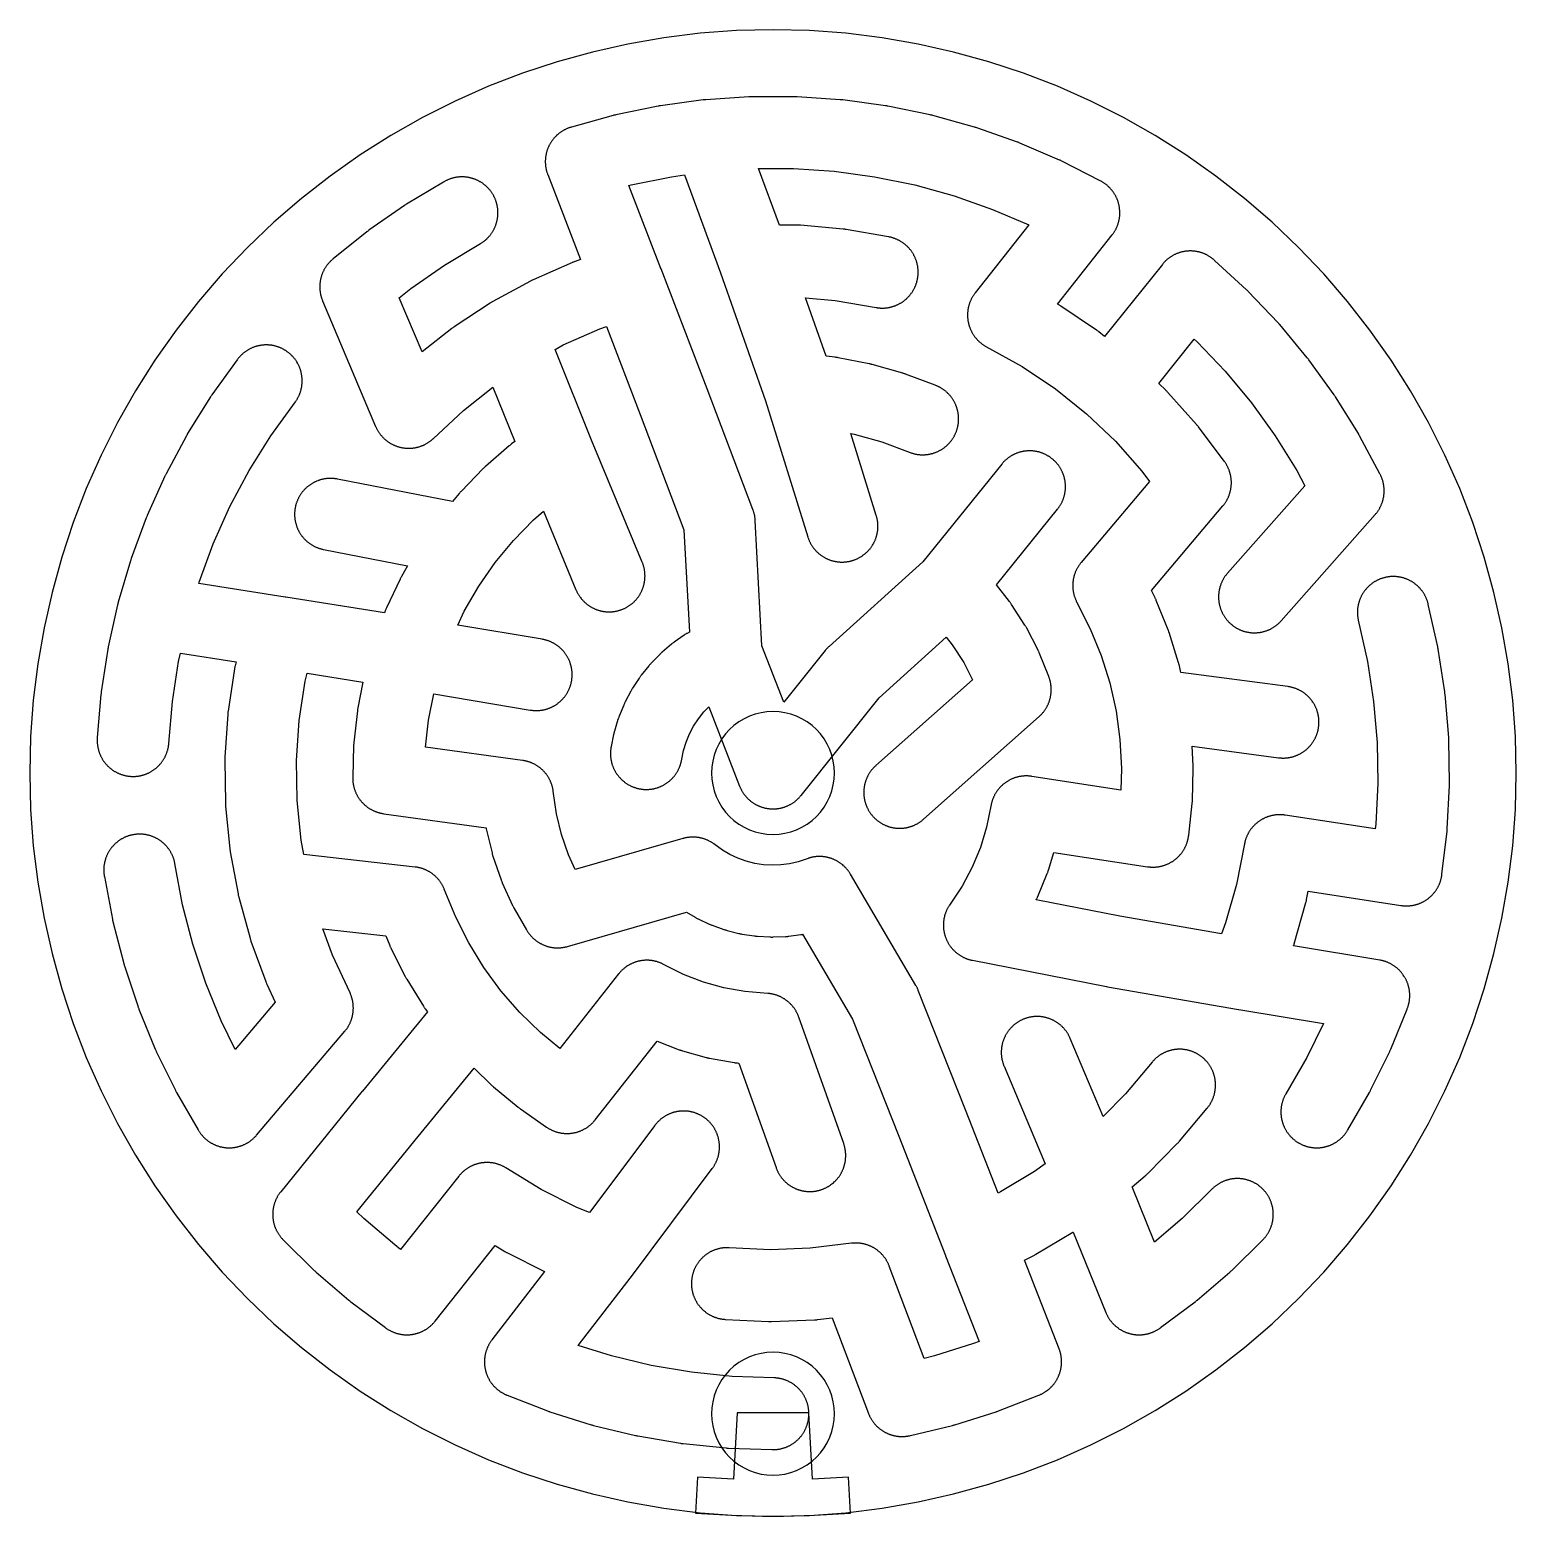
# Model space of a CAD drawing. Header units: millimetres. Extents: x -145 to 145, y -145 to 145.
import ezdxf

# ---------------------------------------------------------------- set-up
doc = ezdxf.new("R2010")
doc.units = ezdxf.units.MM
for name, color, linetype in [('BOUNDARY', 3, 'CONTINUOUS'), ('CORRIDORS', 1, 'CONTINUOUS'), ('WEDGE_CUT', 1, 'CONTINUOUS')]:
    doc.layers.add(name, color=color, linetype=linetype)

msp = doc.modelspace()

# ---------------------------------------------------------------- linework, layer by layer
at = {"layer": 'BOUNDARY'}
for points in [[(145, 0), (144.825, 7.115), (144.302, 14.212), (143.431, 21.276), (142.214, 28.288), (140.655, 35.232), (138.756, 42.091), (136.524, 48.849), (133.963, 55.489), (131.078, 61.995), (127.879, 68.353), (124.371, 74.545), (120.563, 80.558), (116.465, 86.376), (112.087, 91.987), (107.438, 97.376), (102.53, 102.53), (97.376, 107.438), (91.987, 112.087), (86.376, 116.465), (80.558, 120.563), (74.545, 124.371), (68.353, 127.879), (61.995, 131.078), (55.489, 133.963), (48.849, 136.524), (42.091, 138.756), (35.232, 140.655), (28.288, 142.214), (21.276, 143.431), (14.212, 144.302), (7.115, 144.825), (0, 145), (-7.115, 144.825), (-14.212, 144.302), (-21.276, 143.431), (-28.288, 142.214), (-35.232, 140.655), (-42.091, 138.756), (-48.849, 136.524), (-55.489, 133.963), (-61.995, 131.078), (-68.353, 127.879), (-74.545, 124.371), (-80.558, 120.563), (-86.376, 116.465), (-91.987, 112.087), (-97.376, 107.438), (-102.53, 102.53), (-107.438, 97.376), (-112.087, 91.987), (-116.465, 86.376), (-120.563, 80.558), (-124.371, 74.545), (-127.879, 68.353), (-131.078, 61.995), (-133.963, 55.489), (-136.524, 48.849), (-138.756, 42.091), (-140.655, 35.232), (-142.214, 28.288), (-143.431, 21.276), (-144.302, 14.212), (-144.825, 7.115), (-145, 0), (-144.825, -7.115), (-144.302, -14.212), (-143.431, -21.276), (-142.214, -28.288), (-140.655, -35.232), (-138.756, -42.091), (-136.524, -48.849), (-133.963, -55.489), (-131.078, -61.995), (-127.879, -68.353), (-124.371, -74.545), (-120.563, -80.558), (-116.465, -86.376), (-112.087, -91.987), (-107.438, -97.376), (-102.53, -102.53), (-97.376, -107.438), (-91.987, -112.087), (-86.376, -116.465), (-80.558, -120.563), (-74.545, -124.371), (-68.353, -127.879), (-61.995, -131.078), (-55.489, -133.963), (-48.849, -136.524), (-42.091, -138.756), (-35.232, -140.655), (-28.288, -142.214), (-21.276, -143.431), (-14.212, -144.302), (-7.115, -144.825), (0, -145), (7.115, -144.825), (14.212, -144.302), (21.276, -143.431), (28.288, -142.214), (35.232, -140.655), (42.091, -138.756), (48.849, -136.524), (55.489, -133.963), (61.995, -131.078), (68.353, -127.879), (74.545, -124.371), (80.558, -120.563), (86.376, -116.465), (91.987, -112.087), (97.376, -107.438), (102.53, -102.53), (107.438, -97.376), (112.087, -91.987), (116.465, -86.376), (120.563, -80.558), (124.371, -74.545), (127.879, -68.353), (131.078, -61.995), (133.963, -55.489), (136.524, -48.849), (138.756, -42.091), (140.655, -35.232), (142.214, -28.288), (143.431, -21.276), (144.302, -14.212), (144.825, -7.115)], [(12, 0), (11.942, 1.176), (11.769, 2.341), (11.483, 3.483), (11.087, 4.592), (10.583, 5.657), (9.978, 6.667), (9.276, 7.613), (8.485, 8.485), (7.613, 9.276), (6.667, 9.978), (5.657, 10.583), (4.592, 11.087), (3.483, 11.483), (2.341, 11.769), (1.176, 11.942), (0, 12), (-1.176, 11.942), (-2.341, 11.769), (-3.483, 11.483), (-4.592, 11.087), (-5.657, 10.583), (-6.667, 9.978), (-7.613, 9.276), (-8.485, 8.485), (-9.276, 7.613), (-9.978, 6.667), (-10.583, 5.657), (-11.087, 4.592), (-11.483, 3.483), (-11.769, 2.341), (-11.942, 1.176), (-12, 0), (-11.942, -1.176), (-11.769, -2.341), (-11.483, -3.483), (-11.087, -4.592), (-10.583, -5.657), (-9.978, -6.667), (-9.276, -7.613), (-8.485, -8.485), (-7.613, -9.276), (-6.667, -9.978), (-5.657, -10.583), (-4.592, -11.087), (-3.483, -11.483), (-2.341, -11.769), (-1.176, -11.942), (0, -12), (1.176, -11.942), (2.341, -11.769), (3.483, -11.483), (4.592, -11.087), (5.657, -10.583), (6.667, -9.978), (7.613, -9.276), (8.485, -8.485), (9.276, -7.613), (9.978, -6.667), (10.583, -5.657), (11.087, -4.592), (11.483, -3.483), (11.769, -2.341), (11.942, -1.176)], [(12, -125), (11.942, -123.824), (11.769, -122.659), (11.483, -121.517), (11.087, -120.408), (10.583, -119.343), (9.978, -118.333), (9.276, -117.387), (8.485, -116.515), (7.613, -115.724), (6.667, -115.022), (5.657, -114.417), (4.592, -113.913), (3.483, -113.517), (2.341, -113.231), (1.176, -113.058), (0, -113), (-1.176, -113.058), (-2.341, -113.231), (-3.483, -113.517), (-4.592, -113.913), (-5.657, -114.417), (-6.667, -115.022), (-7.613, -115.724), (-8.485, -116.515), (-9.276, -117.387), (-9.978, -118.333), (-10.583, -119.343), (-11.087, -120.408), (-11.483, -121.517), (-11.769, -122.659), (-11.942, -123.824), (-12, -125), (-11.942, -126.176), (-11.769, -127.341), (-11.483, -128.483), (-11.087, -129.592), (-10.583, -130.657), (-9.978, -131.667), (-9.276, -132.613), (-8.485, -133.485), (-7.613, -134.276), (-6.667, -134.978), (-5.657, -135.583), (-4.592, -136.087), (-3.483, -136.483), (-2.341, -136.769), (-1.176, -136.942), (0, -137), (1.176, -136.942), (2.341, -136.769), (3.483, -136.483), (4.592, -136.087), (5.657, -135.583), (6.667, -134.978), (7.613, -134.276), (8.485, -133.485), (9.276, -132.613), (9.978, -131.667), (10.583, -130.657), (11.087, -129.592), (11.483, -128.483), (11.769, -127.341), (11.942, -126.176)]]:
    msp.add_lwpolyline(points, close=True, dxfattribs=at)
at = {"layer": 'CORRIDORS'}
msp.add_lwpolyline([(-28.107, 114.586), (-27.645, 114.714), (-19.831, 116.32), (-17.275, 116.667), (-10.246, 97.587), (-1.443, 72.608), (6.784, 46.077), (6.82, 45.964), (6.858, 45.852), (6.898, 45.741), (6.939, 45.63), (6.983, 45.52), (7.028, 45.411), (7.076, 45.302), (7.125, 45.194), (7.175, 45.088), (7.228, 44.982), (7.283, 44.877), (7.339, 44.772), (7.397, 44.669), (7.456, 44.567), (7.518, 44.466), (7.581, 44.366), (7.646, 44.267), (7.712, 44.169), (7.78, 44.072), (7.85, 43.977), (7.921, 43.882), (7.994, 43.789), (8.069, 43.697), (8.145, 43.607), (8.222, 43.517), (8.302, 43.429), (8.382, 43.342), (8.464, 43.257), (8.547, 43.173), (8.632, 43.091), (8.718, 43.01), (8.806, 42.93), (8.895, 42.852), (8.985, 42.775), (9.077, 42.7), (9.169, 42.627), (9.263, 42.555), (9.358, 42.485), (9.455, 42.416), (9.552, 42.349), (9.651, 42.284), (9.751, 42.22), (9.851, 42.158), (9.953, 42.098), (10.056, 42.039), (10.16, 41.982), (10.264, 41.927), (10.37, 41.874), (10.477, 41.822), (10.584, 41.773), (10.692, 41.725), (10.801, 41.679), (10.911, 41.635), (11.021, 41.592), (11.133, 41.552), (11.245, 41.513), (11.357, 41.477), (11.47, 41.442), (11.584, 41.409), (11.698, 41.378), (11.813, 41.349), (11.928, 41.322), (12.044, 41.297), (12.16, 41.274), (12.276, 41.253), (12.393, 41.233), (12.51, 41.216), (12.627, 41.201), (12.745, 41.188), (12.863, 41.176), (12.98, 41.167), (13.099, 41.16), (13.217, 41.155), (13.335, 41.151), (13.453, 41.15), (13.572, 41.151), (13.69, 41.153), (13.808, 41.158), (13.926, 41.165), (14.044, 41.174), (14.162, 41.184), (14.28, 41.197), (14.397, 41.212), (14.514, 41.228), (14.631, 41.247), (14.748, 41.268), (14.864, 41.29), (14.98, 41.315), (15.095, 41.341), (15.21, 41.37), (15.324, 41.4), (15.438, 41.432), (15.551, 41.467), (15.664, 41.503), (15.776, 41.541), (15.887, 41.581), (15.998, 41.622), (16.108, 41.666), (16.217, 41.712), (16.326, 41.759), (16.433, 41.808), (16.54, 41.859), (16.646, 41.912), (16.751, 41.966), (16.855, 42.023), (16.958, 42.081), (17.06, 42.141), (17.161, 42.202), (17.261, 42.266), (17.36, 42.33), (17.458, 42.397), (17.555, 42.465), (17.65, 42.535), (17.744, 42.607), (17.837, 42.68), (17.929, 42.754), (18.02, 42.83), (18.109, 42.908), (18.197, 42.987), (18.284, 43.068), (18.369, 43.15), (18.453, 43.233), (18.535, 43.318), (18.616, 43.405), (18.695, 43.492), (18.773, 43.581), (18.85, 43.672), (18.925, 43.763), (18.998, 43.856), (19.07, 43.95), (19.14, 44.045), (19.209, 44.142), (19.276, 44.239), (19.341, 44.338), (19.405, 44.438), (19.527, 44.64), (19.585, 44.743), (19.642, 44.847), (19.697, 44.952), (19.75, 45.058), (19.801, 45.164), (19.851, 45.272), (19.899, 45.38), (19.944, 45.489), (19.989, 45.599), (20.031, 45.709), (20.071, 45.821), (20.109, 45.932), (20.146, 46.045), (20.181, 46.158), (20.213, 46.272), (20.244, 46.386), (20.273, 46.501), (20.3, 46.616), (20.325, 46.732), (20.348, 46.848), (20.369, 46.964), (20.388, 47.081), (20.405, 47.198), (20.42, 47.315), (20.433, 47.433), (20.444, 47.551), (20.453, 47.669), (20.461, 47.787), (20.466, 47.905), (20.469, 48.023), (20.47, 48.142), (20.469, 48.26), (20.466, 48.378), (20.461, 48.497), (20.455, 48.615), (20.446, 48.733), (20.435, 48.85), (20.422, 48.968), (20.407, 49.085), (20.39, 49.203), (20.372, 49.319), (20.351, 49.436), (20.328, 49.552), (20.303, 49.668), (20.277, 49.783), (20.248, 49.898), (20.218, 50.012), (20.185, 50.126), (20.156, 50.223), (15.185, 66.254), (15.817, 66.13), (21.227, 64.598), (26.753, 62.526), (26.864, 62.485), (26.976, 62.446), (27.088, 62.409), (27.201, 62.374), (27.315, 62.341), (27.429, 62.31), (27.544, 62.281), (27.659, 62.254), (27.774, 62.229), (27.89, 62.206), (28.007, 62.184), (28.123, 62.165), (28.24, 62.147), (28.358, 62.132), (28.475, 62.119), (28.593, 62.107), (28.711, 62.098), (28.829, 62.09), (28.947, 62.085), (29.066, 62.081), (29.184, 62.08), (29.302, 62.081), (29.421, 62.083), (29.539, 62.088), (29.657, 62.094), (29.775, 62.103), (29.893, 62.113), (30.01, 62.126), (30.128, 62.14), (30.245, 62.157), (30.362, 62.175), (30.478, 62.196), (30.595, 62.218), (30.71, 62.243), (30.826, 62.269), (30.941, 62.297), (31.055, 62.328), (31.169, 62.36), (31.282, 62.394), (31.395, 62.43), (31.507, 62.468), (31.618, 62.507), (31.729, 62.549), (31.839, 62.593), (31.948, 62.638), (32.057, 62.685), (32.165, 62.734), (32.271, 62.785), (32.377, 62.838), (32.483, 62.892), (32.587, 62.948), (32.69, 63.006), (32.792, 63.066), (32.893, 63.127), (32.993, 63.19), (33.092, 63.255), (33.19, 63.322), (33.287, 63.39), (33.382, 63.459), (33.477, 63.531), (33.57, 63.604), (33.662, 63.678), (33.753, 63.754), (33.842, 63.832), (33.93, 63.911), (34.017, 63.991), (34.102, 64.073), (34.186, 64.157), (34.269, 64.241), (34.35, 64.328), (34.429, 64.415), (34.507, 64.504), (34.584, 64.594), (34.659, 64.686), (34.732, 64.778), (34.804, 64.872), (34.875, 64.968), (34.943, 65.064), (35.01, 65.161), (35.076, 65.26), (35.14, 65.36), (35.202, 65.46), (35.262, 65.562), (35.32, 65.665), (35.377, 65.769), (35.432, 65.874), (35.486, 65.979), (35.537, 66.086), (35.587, 66.193), (35.635, 66.301), (35.681, 66.41), (35.725, 66.52), (35.767, 66.63), (35.808, 66.742), (35.846, 66.854), (35.883, 66.966), (35.918, 67.079), (35.951, 67.193), (35.982, 67.307), (36.011, 67.422), (36.038, 67.537), (36.063, 67.652), (36.086, 67.769), (36.107, 67.885), (36.126, 68.002), (36.144, 68.119), (36.159, 68.236), (36.172, 68.354), (36.183, 68.471), (36.193, 68.589), (36.2, 68.707), (36.205, 68.826), (36.209, 68.944), (36.21, 69.062), (36.209, 69.181), (36.207, 69.299), (36.202, 69.417), (36.195, 69.535), (36.186, 69.653), (36.176, 69.771), (36.163, 69.889), (36.148, 70.006), (36.132, 70.123), (36.113, 70.24), (36.093, 70.357), (36.07, 70.473), (36.046, 70.589), (36.019, 70.704), (35.991, 70.819), (35.96, 70.933), (35.928, 71.047), (35.894, 71.16), (35.858, 71.273), (35.82, 71.385), (35.78, 71.496), (35.738, 71.607), (35.694, 71.717), (35.649, 71.826), (35.601, 71.935), (35.552, 72.042), (35.501, 72.149), (35.449, 72.255), (35.394, 72.36), (35.338, 72.464), (35.28, 72.567), (35.22, 72.669), (35.158, 72.77), (35.095, 72.87), (35.03, 72.969), (34.964, 73.067), (34.895, 73.164), (34.826, 73.259), (34.754, 73.353), (34.681, 73.447), (34.607, 73.538), (34.53, 73.629), (34.453, 73.718), (34.374, 73.806), (34.293, 73.893), (34.211, 73.978), (34.127, 74.062), (34.042, 74.144), (33.956, 74.225), (33.869, 74.305), (33.78, 74.383), (33.689, 74.459), (33.598, 74.534), (33.505, 74.608), (33.411, 74.679), (33.316, 74.75), (33.219, 74.818), (33.122, 74.885), (33.023, 74.95), (32.923, 75.014), (32.822, 75.076), (32.721, 75.136), (32.618, 75.195), (32.514, 75.251), (32.409, 75.306), (32.303, 75.359), (32.197, 75.411), (32.089, 75.46), (31.981, 75.508), (31.872, 75.554), (31.762, 75.598), (31.667, 75.634), (25.863, 77.81), (25.752, 77.851), (25.64, 77.89), (25.528, 77.927), (25.415, 77.962), (25.314, 77.991), (19.351, 79.68), (19.237, 79.711), (19.122, 79.741), (19.007, 79.768), (18.891, 79.794), (18.787, 79.815), (12.704, 81.005), (12.588, 81.027), (12.471, 81.046), (12.354, 81.064), (12.237, 81.08), (12.134, 81.092), (10.341, 81.291), (6.315, 92.717), (12.148, 92.196), (20.116, 90.804), (20.232, 90.785), (20.349, 90.768), (20.467, 90.752), (20.584, 90.739), (20.702, 90.727), (20.82, 90.718), (20.938, 90.71), (21.056, 90.705), (21.175, 90.702), (21.293, 90.7), (21.411, 90.701), (21.53, 90.703), (21.648, 90.708), (21.766, 90.714), (21.884, 90.723), (22.002, 90.733), (22.119, 90.746), (22.237, 90.76), (22.354, 90.777), (22.471, 90.795), (22.587, 90.816), (22.704, 90.838), (22.819, 90.862), (22.935, 90.889), (23.05, 90.917), (23.164, 90.947), (23.278, 90.979), (23.391, 91.013), (23.504, 91.049), (23.616, 91.087), (23.727, 91.127), (23.838, 91.169), (23.948, 91.212), (24.058, 91.258), (24.166, 91.305), (24.274, 91.354), (24.381, 91.405), (24.487, 91.457), (24.592, 91.512), (24.696, 91.568), (24.799, 91.626), (24.901, 91.685), (25.002, 91.747), (25.102, 91.81), (25.201, 91.875), (25.299, 91.941), (25.396, 92.009), (25.492, 92.079), (25.586, 92.15), (25.679, 92.223), (25.771, 92.298), (25.862, 92.374), (25.951, 92.451), (26.039, 92.53), (26.126, 92.611), (26.211, 92.693), (26.295, 92.776), (26.378, 92.861), (26.459, 92.947), (26.539, 93.034), (26.617, 93.123), (26.693, 93.214), (26.768, 93.305), (26.842, 93.398), (26.914, 93.492), (26.984, 93.587), (27.053, 93.683), (27.12, 93.781), (27.185, 93.879), (27.249, 93.979), (27.311, 94.08), (27.371, 94.181), (27.43, 94.284), (27.487, 94.388), (27.542, 94.493), (27.595, 94.598), (27.647, 94.705), (27.697, 94.812), (27.744, 94.92), (27.791, 95.029), (27.835, 95.139), (27.877, 95.25), (27.918, 95.361), (27.956, 95.473), (27.993, 95.585), (28.028, 95.698), (28.061, 95.812), (28.091, 95.926), (28.12, 96.041), (28.148, 96.156), (28.173, 96.272), (28.196, 96.388), (28.217, 96.504), (28.236, 96.621), (28.254, 96.738), (28.269, 96.855), (28.282, 96.973), (28.293, 97.09), (28.303, 97.208), (28.31, 97.326), (28.315, 97.445), (28.319, 97.563), (28.32, 97.681), (28.319, 97.8), (28.317, 97.918), (28.312, 98.036), (28.305, 98.154), (28.297, 98.272), (28.286, 98.39), (28.273, 98.508), (28.259, 98.625), (28.242, 98.742), (28.223, 98.859), (28.203, 98.976), (28.18, 99.092), (28.156, 99.208), (28.129, 99.323), (28.101, 99.438), (28.071, 99.552), (28.038, 99.666), (28.004, 99.779), (27.968, 99.892), (27.93, 100.004), (27.89, 100.115), (27.848, 100.226), (27.805, 100.336), (27.759, 100.445), (27.712, 100.554), (27.663, 100.661), (27.612, 100.768), (27.559, 100.874), (27.504, 100.979), (27.448, 101.083), (27.39, 101.186), (27.33, 101.288), (27.269, 101.389), (27.206, 101.489), (27.141, 101.588), (27.074, 101.686), (27.006, 101.783), (26.936, 101.878), (26.865, 101.973), (26.792, 102.066), (26.717, 102.158), (26.641, 102.248), (26.563, 102.338), (26.484, 102.426), (26.404, 102.512), (26.322, 102.597), (26.238, 102.681), (26.153, 102.764), (26.067, 102.845), (25.979, 102.924), (25.89, 103.002), (25.8, 103.079), (25.709, 103.154), (25.616, 103.227), (25.522, 103.299), (25.426, 103.369), (25.33, 103.438), (25.232, 103.505), (25.134, 103.57), (25.034, 103.633), (24.933, 103.695), (24.831, 103.756), (24.729, 103.814), (24.625, 103.871), (24.52, 103.926), (24.414, 103.979), (24.308, 104.03), (24.2, 104.08), (24.092, 104.128), (23.983, 104.174), (23.873, 104.218), (23.763, 104.26), (23.651, 104.3), (23.539, 104.339), (23.427, 104.375), (23.314, 104.41), (23.2, 104.443), (23.086, 104.474), (22.971, 104.502), (22.856, 104.529), (22.74, 104.554), (22.624, 104.577), (22.524, 104.596), (14.273, 106.037), (14.157, 106.056), (14.04, 106.073), (13.922, 106.089), (13.805, 106.102), (13.692, 106.113), (5.349, 106.858), (5.231, 106.868), (5.113, 106.875), (4.994, 106.881), (4.876, 106.884), (4.763, 106.886), (1.24, 106.905), (-2.822, 117.93), (3.988, 117.93), (11.943, 117.392), (19.831, 116.32), (27.645, 114.714), (35.324, 112.587), (42.842, 109.944), (49.886, 106.919), (39.449, 93.659), (39.377, 93.566), (39.306, 93.471), (39.237, 93.375), (39.169, 93.278), (39.104, 93.18), (39.039, 93.08), (38.977, 92.98), (38.916, 92.878), (38.857, 92.776), (38.799, 92.672), (38.744, 92.568), (38.69, 92.463), (38.638, 92.356), (38.588, 92.249), (38.539, 92.141), (38.493, 92.032), (38.448, 91.923), (38.405, 91.813), (38.364, 91.702), (38.325, 91.59), (38.288, 91.478), (38.252, 91.365), (38.219, 91.251), (38.187, 91.137), (38.158, 91.023), (38.13, 90.908), (38.104, 90.792), (38.081, 90.676), (38.059, 90.56), (38.039, 90.443), (38.021, 90.326), (38.005, 90.209), (37.992, 90.092), (37.98, 89.974), (37.97, 89.856), (37.962, 89.738), (37.956, 89.62), (37.952, 89.501), (37.95, 89.383), (37.95, 89.265), (37.952, 89.146), (37.957, 89.028), (37.963, 88.91), (37.971, 88.792), (37.981, 88.674), (37.993, 88.556), (38.007, 88.439), (38.023, 88.322), (38.041, 88.205), (38.061, 88.088), (38.083, 87.972), (38.107, 87.856), (38.133, 87.741), (38.161, 87.626), (38.19, 87.511), (38.222, 87.397), (38.256, 87.284), (38.291, 87.171), (38.329, 87.059), (38.368, 86.947), (38.409, 86.836), (38.452, 86.726), (38.497, 86.616), (38.544, 86.508), (38.593, 86.4), (38.643, 86.293), (38.695, 86.187), (38.749, 86.081), (38.805, 85.977), (38.863, 85.874), (38.922, 85.771), (38.983, 85.67), (39.046, 85.57), (39.11, 85.47), (39.176, 85.372), (39.244, 85.275), (39.313, 85.179), (39.384, 85.085), (39.457, 84.991), (39.531, 84.899), (39.607, 84.808), (39.684, 84.718), (39.763, 84.63), (39.843, 84.543), (39.924, 84.457), (40.007, 84.373), (40.092, 84.29), (40.178, 84.209), (40.265, 84.129), (40.354, 84.05), (40.444, 83.973), (40.535, 83.898), (40.627, 83.824), (40.721, 83.752), (40.816, 83.681), (40.912, 83.612), (41.009, 83.545), (41.107, 83.479), (41.207, 83.415), (41.307, 83.352), (41.409, 83.292), (41.545, 83.214), (48.601, 79.286), (55.079, 74.932), (61.139, 70.075), (66.79, 64.71), (71.976, 58.886), (73.476, 56.887), (60.132, 41.086), (60.056, 40.995), (59.982, 40.903), (59.91, 40.809), (59.839, 40.715), (59.77, 40.619), (59.702, 40.522), (59.636, 40.423), (59.572, 40.324), (59.509, 40.224), (59.448, 40.122), (59.389, 40.02), (59.332, 39.916), (59.276, 39.812), (59.222, 39.707), (59.17, 39.6), (59.12, 39.493), (59.071, 39.385), (59.024, 39.277), (58.98, 39.167), (58.937, 39.057), (58.896, 38.946), (58.856, 38.834), (58.819, 38.722), (58.784, 38.609), (58.75, 38.496), (58.719, 38.382), (58.689, 38.267), (58.661, 38.152), (58.635, 38.037), (58.612, 37.921), (58.59, 37.804), (58.57, 37.688), (58.552, 37.571), (58.536, 37.454), (58.522, 37.336), (58.51, 37.218), (58.5, 37.1), (58.492, 36.982), (58.486, 36.864), (58.482, 36.746), (58.48, 36.628), (58.48, 36.509), (58.482, 36.391), (58.486, 36.273), (58.492, 36.155), (58.5, 36.037), (58.51, 35.919), (58.522, 35.801), (58.536, 35.684), (58.552, 35.566), (58.57, 35.449), (58.59, 35.333), (58.612, 35.216), (58.636, 35.101), (58.662, 34.985), (58.69, 34.87), (58.719, 34.756), (58.751, 34.642), (58.784, 34.528), (58.82, 34.415), (58.857, 34.303), (58.897, 34.191), (58.938, 34.08), (58.981, 33.97), (59.026, 33.861), (59.072, 33.752), (59.121, 33.644), (59.171, 33.537), (59.233, 33.411), (61.903, 28.132), (64.01, 22.939), (65.689, 17.564), (66.916, 12.084), (67.685, 6.516), (67.993, 0.896), (67.875, -3.318), (50.481, -0.651), (50.364, -0.634), (50.246, -0.619), (50.129, -0.606), (50.011, -0.595), (49.893, -0.586), (49.775, -0.579), (49.657, -0.574), (49.538, -0.571), (49.42, -0.57), (49.302, -0.571), (49.183, -0.574), (49.065, -0.579), (48.947, -0.586), (48.829, -0.595), (48.711, -0.606), (48.594, -0.619), (48.476, -0.634), (48.359, -0.651), (48.242, -0.67), (48.126, -0.691), (48.01, -0.714), (47.894, -0.738), (47.779, -0.765), (47.664, -0.794), (47.55, -0.824), (47.436, -0.857), (47.323, -0.892), (47.21, -0.928), (47.098, -0.966), (46.987, -1.006), (46.877, -1.048), (46.767, -1.092), (46.658, -1.138), (46.549, -1.186), (46.442, -1.235), (46.335, -1.286), (46.229, -1.339), (46.124, -1.394), (46.021, -1.451), (45.918, -1.509), (45.816, -1.569), (45.715, -1.631), (45.615, -1.695), (45.516, -1.76), (45.418, -1.826), (45.322, -1.895), (45.227, -1.965), (45.133, -2.037), (45.04, -2.11), (44.948, -2.185), (44.858, -2.261), (44.768, -2.339), (44.681, -2.418), (44.594, -2.499), (44.509, -2.582), (44.426, -2.665), (44.343, -2.75), (44.263, -2.837), (44.183, -2.925), (44.106, -3.014), (44.029, -3.104), (43.955, -3.196), (43.882, -3.289), (43.81, -3.383), (43.74, -3.479), (43.672, -3.575), (43.605, -3.673), (43.54, -3.772), (43.477, -3.872), (43.415, -3.973), (43.355, -4.075), (43.297, -4.178), (43.24, -4.282), (43.186, -4.387), (43.133, -4.493), (43.082, -4.599), (43.032, -4.707), (42.985, -4.815), (42.939, -4.924), (42.895, -5.034), (42.853, -5.145), (42.813, -5.256), (42.775, -5.368), (42.739, -5.481), (42.705, -5.594), (42.672, -5.708), (42.642, -5.822), (42.613, -5.937), (42.587, -6.052), (42.56, -6.176), (41.664, -10.587), (40.45, -14.55), (38.851, -18.4), (36.904, -22.046), (34.412, -25.792), (34.347, -25.892), (34.284, -25.992), (34.223, -26.093), (34.163, -26.195), (34.106, -26.298), (34.049, -26.402), (33.995, -26.508), (33.943, -26.614), (33.892, -26.72), (33.843, -26.828), (33.796, -26.937), (33.75, -27.046), (33.707, -27.156), (33.665, -27.267), (33.626, -27.378), (33.588, -27.49), (33.552, -27.603), (33.518, -27.716), (33.486, -27.83), (33.456, -27.945), (33.428, -28.06), (33.401, -28.175), (33.377, -28.291), (33.355, -28.407), (33.335, -28.524), (33.316, -28.641), (33.3, -28.758), (33.285, -28.875), (33.273, -28.993), (33.262, -29.111), (33.254, -29.229), (33.247, -29.347), (33.243, -29.465), (33.241, -29.583), (33.24, -29.702), (33.242, -29.82), (33.245, -29.938), (33.251, -30.056), (33.258, -30.175), (33.268, -30.292), (33.279, -30.41), (33.293, -30.528), (33.308, -30.645), (33.326, -30.762), (33.345, -30.879), (33.367, -30.995), (33.39, -31.111), (33.415, -31.227), (33.443, -31.342), (33.472, -31.457), (33.503, -31.571), (33.536, -31.684), (33.571, -31.797), (33.608, -31.91), (33.647, -32.021), (33.687, -32.133), (33.73, -32.243), (33.774, -32.353), (33.821, -32.462), (33.869, -32.57), (33.919, -32.677), (33.97, -32.783), (34.024, -32.889), (34.079, -32.993), (34.136, -33.097), (34.195, -33.2), (34.256, -33.301), (34.318, -33.402), (34.382, -33.502), (34.447, -33.6), (34.515, -33.697), (34.584, -33.794), (34.654, -33.889), (34.726, -33.983), (34.8, -34.075), (34.875, -34.166), (34.952, -34.256), (35.03, -34.345), (35.11, -34.433), (35.191, -34.519), (35.274, -34.603), (35.358, -34.686), (35.443, -34.768), (35.53, -34.849), (35.618, -34.927), (35.708, -35.005), (35.799, -35.081), (35.891, -35.155), (35.984, -35.228), (36.079, -35.299), (36.174, -35.368), (36.271, -35.436), (36.369, -35.503), (36.469, -35.567), (36.569, -35.63), (36.67, -35.691), (36.772, -35.751), (36.876, -35.808), (36.98, -35.864), (37.085, -35.919), (37.191, -35.971), (37.298, -36.022), (37.406, -36.071), (37.514, -36.118), (37.624, -36.163), (37.734, -36.206), (37.845, -36.247), (37.956, -36.287), (38.068, -36.325), (38.181, -36.36), (38.295, -36.394), (38.408, -36.426), (38.523, -36.456), (38.638, -36.484), (38.753, -36.51), (38.892, -36.539), (65.082, -41.679), (65.232, -41.707), (90.782, -46.147), (90.814, -46.152), (90.842, -46.157), (90.854, -46.159), (90.883, -46.164), (90.895, -46.166), (107.373, -48.882), (104.117, -55.52), (100.018, -62.62), (99.959, -62.723), (99.903, -62.827), (99.848, -62.932), (99.795, -63.038), (99.744, -63.144), (99.695, -63.252), (99.647, -63.36), (99.601, -63.469), (99.557, -63.579), (99.515, -63.69), (99.475, -63.801), (99.437, -63.913), (99.401, -64.026), (99.366, -64.139), (99.334, -64.253), (99.303, -64.367), (99.274, -64.482), (99.248, -64.597), (99.223, -64.713), (99.2, -64.829), (99.179, -64.945), (99.16, -65.062), (99.144, -65.179), (99.129, -65.297), (99.116, -65.414), (99.105, -65.532), (99.096, -65.65), (99.089, -65.768), (99.084, -65.886), (99.081, -66.005), (99.08, -66.123), (99.081, -66.241), (99.084, -66.36), (99.089, -66.478), (99.096, -66.596), (99.105, -66.714), (99.116, -66.832), (99.129, -66.949), (99.144, -67.067), (99.161, -67.184), (99.18, -67.3), (99.201, -67.417), (99.224, -67.533), (99.249, -67.649), (99.276, -67.764), (99.305, -67.879), (99.335, -67.993), (99.368, -68.107), (99.402, -68.22), (99.439, -68.332), (99.477, -68.444), (99.517, -68.556), (99.603, -68.776), (99.649, -68.885), (99.697, -68.993), (99.746, -69.101), (99.798, -69.208), (99.851, -69.313), (99.906, -69.418), (99.962, -69.522), (100.021, -69.625), (100.081, -69.727), (100.143, -69.828), (100.206, -69.928), (100.271, -70.026), (100.338, -70.124), (100.407, -70.22), (100.477, -70.316), (100.548, -70.41), (100.622, -70.503), (100.697, -70.594), (100.773, -70.685), (100.851, -70.774), (100.93, -70.861), (101.011, -70.948), (101.094, -71.033), (101.177, -71.116), (101.262, -71.199), (101.349, -71.279), (101.437, -71.358), (101.526, -71.436), (101.617, -71.512), (101.708, -71.587), (101.801, -71.66), (101.896, -71.732), (101.991, -71.802), (102.088, -71.87), (102.185, -71.937), (102.284, -72.002), (102.384, -72.065), (102.485, -72.127), (102.587, -72.186), (102.69, -72.245), (102.794, -72.301), (102.899, -72.356), (103.005, -72.409), (103.112, -72.46), (103.219, -72.509), (103.328, -72.556), (103.437, -72.602), (103.547, -72.646), (103.658, -72.688), (103.769, -72.728), (103.881, -72.766), (103.994, -72.802), (104.107, -72.836), (104.221, -72.869), (104.335, -72.899), (104.45, -72.928), (104.565, -72.954), (104.681, -72.979), (104.797, -73.001), (104.914, -73.022), (105.03, -73.041), (105.147, -73.058), (105.265, -73.072), (105.383, -73.085), (105.5, -73.096), (105.618, -73.105), (105.736, -73.112), (105.855, -73.116), (105.973, -73.119), (106.091, -73.12), (106.21, -73.119), (106.328, -73.116), (106.446, -73.11), (106.564, -73.103), (106.682, -73.094), (106.8, -73.083), (106.918, -73.07), (107.035, -73.055), (107.152, -73.037), (107.269, -73.018), (107.385, -72.997), (107.501, -72.974), (107.617, -72.949), (107.732, -72.922), (107.847, -72.893), (107.961, -72.863), (108.075, -72.83), (108.188, -72.795), (108.3, -72.759), (108.412, -72.72), (108.523, -72.68), (108.634, -72.637), (108.744, -72.593), (108.853, -72.547), (108.961, -72.5), (109.068, -72.45), (109.175, -72.399), (109.281, -72.345), (109.386, -72.29), (109.489, -72.234), (109.592, -72.175), (109.694, -72.115), (109.795, -72.053), (109.895, -71.989), (109.993, -71.924), (110.091, -71.857), (110.187, -71.788), (110.282, -71.718), (110.376, -71.646), (110.469, -71.573), (110.561, -71.498), (110.651, -71.421), (110.74, -71.343), (110.828, -71.264), (110.914, -71.183), (110.999, -71.101), (111.082, -71.017), (111.164, -70.931), (111.245, -70.845), (111.324, -70.757), (111.402, -70.668), (111.478, -70.577), (111.552, -70.485), (111.625, -70.392), (111.697, -70.298), (111.767, -70.202), (111.835, -70.105), (111.901, -70.008), (111.966, -69.909), (112.029, -69.809), (112.091, -69.708), (112.142, -69.62), (116.364, -62.307), (116.423, -62.204), (116.479, -62.1), (116.534, -61.995), (116.587, -61.89), (120.306, -54.308), (120.357, -54.201), (120.406, -54.093), (120.454, -53.985), (120.499, -53.877), (123.698, -46.062), (123.742, -45.952), (123.784, -45.841), (123.824, -45.73), (123.863, -45.618), (123.899, -45.505), (123.933, -45.392), (123.966, -45.279), (123.997, -45.164), (124.025, -45.049), (124.052, -44.934), (124.077, -44.819), (124.1, -44.702), (124.121, -44.586), (124.139, -44.469), (124.156, -44.352), (124.171, -44.235), (124.184, -44.117), (124.195, -43.999), (124.204, -43.881), (124.211, -43.763), (124.216, -43.645), (124.219, -43.527), (124.22, -43.408), (124.219, -43.29), (124.216, -43.172), (124.211, -43.054), (124.204, -42.935), (124.195, -42.817), (124.184, -42.7), (124.171, -42.582), (124.156, -42.465), (124.139, -42.348), (124.12, -42.231), (124.099, -42.114), (124.076, -41.998), (124.051, -41.883), (124.025, -41.767), (123.996, -41.653), (123.965, -41.538), (123.933, -41.424), (123.898, -41.311), (123.862, -41.199), (123.823, -41.087), (123.783, -40.976), (123.741, -40.865), (123.697, -40.755), (123.651, -40.646), (123.604, -40.538), (123.554, -40.43), (123.503, -40.324), (123.45, -40.218), (123.395, -40.113), (123.338, -40.009), (123.28, -39.906), (123.22, -39.804), (123.158, -39.703), (123.095, -39.603), (122.963, -39.407), (122.894, -39.311), (122.824, -39.215), (122.752, -39.121), (122.679, -39.028), (122.604, -38.937), (122.528, -38.846), (122.45, -38.757), (122.37, -38.669), (122.29, -38.583), (122.207, -38.498), (122.124, -38.414), (122.038, -38.332), (121.952, -38.252), (121.864, -38.172), (121.775, -38.095), (121.684, -38.018), (121.593, -37.944), (121.5, -37.871), (121.405, -37.799), (121.31, -37.729), (121.213, -37.661), (121.116, -37.594), (121.017, -37.529), (120.917, -37.466), (120.816, -37.404), (120.714, -37.344), (120.611, -37.286), (120.507, -37.23), (120.402, -37.175), (120.296, -37.122), (120.189, -37.071), (120.082, -37.022), (119.973, -36.974), (119.864, -36.929), (119.754, -36.885), (119.643, -36.843), (119.532, -36.803), (119.42, -36.765), (119.308, -36.729), (119.194, -36.694), (119.08, -36.662), (118.966, -36.631), (118.851, -36.603), (118.736, -36.576), (118.62, -36.551), (118.504, -36.529), (118.358, -36.503), (101.546, -33.732), (101.569, -33.667), (101.606, -33.555), (101.641, -33.442), (101.673, -33.334), (103.969, -25.278), (104, -25.164), (104.03, -25.049), (104.058, -24.934), (104.083, -24.818), (104.106, -24.707), (104.426, -23.077), (122.499, -25.849), (122.616, -25.866), (122.733, -25.881), (122.851, -25.894), (122.969, -25.905), (123.087, -25.914), (123.205, -25.921), (123.323, -25.926), (123.441, -25.929), (123.56, -25.93), (123.678, -25.929), (123.796, -25.926), (123.914, -25.921), (124.032, -25.914), (124.15, -25.905), (124.268, -25.894), (124.386, -25.881), (124.503, -25.866), (124.62, -25.849), (124.737, -25.83), (124.854, -25.809), (124.97, -25.787), (125.085, -25.762), (125.201, -25.735), (125.315, -25.706), (125.43, -25.676), (125.543, -25.643), (125.657, -25.609), (125.769, -25.572), (125.881, -25.534), (125.992, -25.494), (126.103, -25.452), (126.213, -25.408), (126.322, -25.362), (126.43, -25.314), (126.538, -25.265), (126.645, -25.214), (126.75, -25.161), (126.855, -25.106), (126.959, -25.049), (127.062, -24.991), (127.164, -24.931), (127.265, -24.869), (127.365, -24.806), (127.464, -24.741), (127.561, -24.674), (127.658, -24.605), (127.753, -24.535), (127.847, -24.464), (127.94, -24.39), (128.032, -24.315), (128.122, -24.239), (128.211, -24.161), (128.299, -24.082), (128.385, -24.001), (128.47, -23.919), (128.554, -23.835), (128.636, -23.75), (128.717, -23.663), (128.796, -23.576), (128.874, -23.486), (128.95, -23.396), (129.025, -23.304), (129.098, -23.211), (129.17, -23.117), (129.24, -23.022), (129.308, -22.925), (129.375, -22.827), (129.44, -22.728), (129.503, -22.629), (129.565, -22.528), (129.625, -22.426), (129.683, -22.323), (129.739, -22.219), (129.794, -22.114), (129.847, -22.008), (129.898, -21.901), (129.947, -21.794), (129.995, -21.685), (130.041, -21.576), (130.084, -21.466), (130.126, -21.355), (130.166, -21.244), (130.205, -21.132), (130.241, -21.02), (130.275, -20.906), (130.308, -20.793), (130.338, -20.678), (130.367, -20.563), (130.393, -20.448), (130.418, -20.332), (130.441, -20.216), (130.462, -20.1), (130.48, -19.983), (130.497, -19.866), (130.511, -19.756), (131.507, -11.371), (131.52, -11.253), (131.531, -11.135), (131.54, -11.017), (131.547, -10.899), (131.974, -2.466), (131.979, -2.348), (131.982, -2.229), (131.983, -2.111), (131.982, -1.993), (131.839, 6.449), (131.836, 6.567), (131.831, 6.685), (131.824, 6.803), (131.815, 6.92), (131.103, 15.333), (131.092, 15.451), (131.079, 15.569), (131.064, 15.686), (131.047, 15.803), (129.768, 24.149), (129.749, 24.266), (129.728, 24.383), (129.706, 24.499), (129.681, 24.614), (127.842, 32.855), (127.815, 32.97), (127.787, 33.085), (127.756, 33.199), (127.723, 33.313), (127.689, 33.426), (127.652, 33.538), (127.614, 33.65), (127.574, 33.762), (127.532, 33.872), (127.488, 33.982), (127.442, 34.091), (127.395, 34.2), (127.345, 34.307), (127.294, 34.414), (127.241, 34.52), (127.186, 34.624), (127.13, 34.728), (127.071, 34.831), (127.011, 34.933), (126.95, 35.034), (126.886, 35.134), (126.821, 35.233), (126.754, 35.33), (126.686, 35.427), (126.616, 35.522), (126.544, 35.616), (126.471, 35.709), (126.396, 35.801), (126.32, 35.891), (126.242, 35.981), (126.082, 36.155), (125.999, 36.24), (125.916, 36.323), (125.831, 36.406), (125.744, 36.486), (125.656, 36.566), (125.567, 36.643), (125.477, 36.72), (125.385, 36.794), (125.292, 36.868), (125.198, 36.939), (125.102, 37.009), (125.006, 37.078), (124.908, 37.144), (124.809, 37.209), (124.709, 37.273), (124.608, 37.334), (124.506, 37.394), (124.403, 37.453), (124.299, 37.509), (124.194, 37.564), (124.089, 37.617), (123.982, 37.668), (123.874, 37.717), (123.766, 37.765), (123.657, 37.81), (123.547, 37.854), (123.436, 37.896), (123.325, 37.936), (123.213, 37.974), (123.1, 38.011), (122.987, 38.045), (122.873, 38.077), (122.759, 38.108), (122.644, 38.137), (122.529, 38.163), (122.413, 38.188), (122.297, 38.211), (122.181, 38.231), (122.064, 38.25), (121.947, 38.267), (121.829, 38.282), (121.712, 38.295), (121.594, 38.306), (121.476, 38.314), (121.358, 38.321), (121.24, 38.326), (121.121, 38.329), (121.003, 38.33), (120.885, 38.329), (120.766, 38.326), (120.648, 38.321), (120.53, 38.314), (120.412, 38.304), (120.294, 38.293), (120.177, 38.28), (120.059, 38.265), (119.942, 38.248), (119.825, 38.229), (119.709, 38.208), (119.593, 38.185), (119.477, 38.16), (119.362, 38.133), (119.247, 38.104), (119.133, 38.074), (119.019, 38.041), (118.906, 38.006), (118.794, 37.97), (118.682, 37.931), (118.57, 37.891), (118.46, 37.849), (118.35, 37.805), (118.241, 37.759), (118.133, 37.711), (118.025, 37.662), (117.919, 37.61), (117.813, 37.557), (117.708, 37.502), (117.604, 37.446), (117.501, 37.387), (117.4, 37.327), (117.299, 37.265), (117.199, 37.202), (117.1, 37.136), (117.003, 37.069), (116.906, 37.001), (116.811, 36.931), (116.717, 36.859), (116.624, 36.786), (116.532, 36.711), (116.442, 36.634), (116.353, 36.556), (116.265, 36.477), (116.179, 36.396), (116.094, 36.314), (116.011, 36.23), (115.929, 36.145), (115.848, 36.058), (115.769, 35.97), (115.691, 35.881), (115.615, 35.79), (115.54, 35.698), (115.467, 35.605), (115.396, 35.511), (115.326, 35.416), (115.258, 35.319), (115.191, 35.221), (115.126, 35.122), (115.063, 35.022), (115.001, 34.921), (114.942, 34.819), (114.883, 34.716), (114.827, 34.612), (114.772, 34.507), (114.72, 34.401), (114.669, 34.294), (114.619, 34.187), (114.572, 34.078), (114.527, 33.969), (114.483, 33.859), (114.441, 33.748), (114.401, 33.637), (114.363, 33.525), (114.327, 33.412), (114.293, 33.299), (114.26, 33.185), (114.23, 33.071), (114.201, 32.956), (114.175, 32.841), (114.15, 32.725), (114.128, 32.609), (114.107, 32.492), (114.089, 32.376), (114.072, 32.258), (114.057, 32.141), (114.044, 32.023), (114.034, 31.906), (114.025, 31.788), (114.018, 31.669), (114.013, 31.551), (114.011, 31.433), (114.01, 31.315), (114.011, 31.196), (114.015, 31.078), (114.02, 30.96), (114.027, 30.842), (114.036, 30.724), (114.048, 30.606), (114.061, 30.488), (114.076, 30.371), (114.093, 30.254), (114.112, 30.137), (114.134, 30.021), (114.157, 29.905), (114.178, 29.805), (115.968, 21.784), (117.173, 13.919), (117.845, 5.975), (117.98, -2.004), (117.577, -9.955), (117.463, -10.913), (99.911, -8.221), (99.794, -8.204), (99.677, -8.189), (99.559, -8.176), (99.441, -8.165), (99.323, -8.156), (99.205, -8.149), (99.087, -8.144), (98.969, -8.141), (98.85, -8.14), (98.732, -8.141), (98.614, -8.144), (98.496, -8.149), (98.378, -8.156), (98.26, -8.165), (98.142, -8.176), (98.024, -8.189), (97.907, -8.204), (97.79, -8.221), (97.673, -8.24), (97.556, -8.261), (97.44, -8.283), (97.325, -8.308), (97.209, -8.335), (97.095, -8.364), (96.98, -8.394), (96.867, -8.427), (96.753, -8.461), (96.641, -8.498), (96.529, -8.536), (96.418, -8.576), (96.307, -8.618), (96.197, -8.662), (96.088, -8.708), (95.98, -8.756), (95.872, -8.805), (95.765, -8.856), (95.66, -8.909), (95.555, -8.964), (95.451, -9.021), (95.348, -9.079), (95.246, -9.139), (95.145, -9.201), (95.045, -9.264), (94.946, -9.329), (94.849, -9.396), (94.752, -9.465), (94.657, -9.535), (94.563, -9.606), (94.47, -9.68), (94.378, -9.755), (94.288, -9.831), (94.199, -9.909), (94.111, -9.988), (94.025, -10.069), (93.94, -10.151), (93.856, -10.235), (93.774, -10.32), (93.693, -10.407), (93.614, -10.494), (93.536, -10.584), (93.46, -10.674), (93.385, -10.766), (93.312, -10.859), (93.24, -10.953), (93.17, -11.048), (93.102, -11.145), (93.035, -11.243), (92.97, -11.342), (92.907, -11.441), (92.845, -11.542), (92.785, -11.644), (92.727, -11.747), (92.671, -11.851), (92.616, -11.956), (92.563, -12.062), (92.512, -12.169), (92.463, -12.276), (92.415, -12.385), (92.369, -12.494), (92.326, -12.604), (92.284, -12.715), (92.244, -12.826), (92.205, -12.938), (92.169, -13.05), (92.135, -13.164), (92.102, -13.277), (92.072, -13.392), (92.043, -13.507), (92.017, -13.622), (91.981, -13.792), (90.425, -21.721), (88.289, -29.215), (87.478, -31.362), (67.692, -27.924), (51.348, -24.716), (51.366, -24.682), (51.421, -24.577), (51.474, -24.472), (51.525, -24.365), (51.575, -24.258), (51.623, -24.149), (51.656, -24.071), (53.509, -19.609), (53.553, -19.499), (53.596, -19.389), (53.636, -19.278), (53.675, -19.166), (53.712, -19.053), (53.737, -18.973), (54.807, -15.478), (73.079, -18.279), (73.196, -18.296), (73.314, -18.311), (73.431, -18.324), (73.549, -18.335), (73.667, -18.344), (73.785, -18.351), (73.903, -18.356), (74.022, -18.359), (74.14, -18.36), (74.258, -18.359), (74.377, -18.356), (74.495, -18.351), (74.613, -18.344), (74.731, -18.335), (74.849, -18.324), (74.966, -18.311), (75.084, -18.296), (75.201, -18.279), (75.318, -18.26), (75.434, -18.239), (75.55, -18.216), (75.666, -18.192), (75.781, -18.165), (75.896, -18.136), (76.01, -18.106), (76.124, -18.073), (76.237, -18.038), (76.35, -18.002), (76.462, -17.964), (76.573, -17.924), (76.683, -17.882), (76.793, -17.838), (76.902, -17.792), (77.011, -17.744), (77.118, -17.695), (77.225, -17.644), (77.331, -17.591), (77.436, -17.536), (77.539, -17.479), (77.642, -17.421), (77.744, -17.361), (77.845, -17.299), (77.945, -17.235), (78.044, -17.17), (78.142, -17.104), (78.238, -17.035), (78.333, -16.965), (78.427, -16.893), (78.52, -16.82), (78.612, -16.745), (78.702, -16.669), (78.792, -16.591), (78.879, -16.512), (78.966, -16.431), (79.051, -16.348), (79.134, -16.265), (79.217, -16.18), (79.297, -16.093), (79.377, -16.005), (79.454, -15.916), (79.531, -15.826), (79.605, -15.734), (79.678, -15.641), (79.75, -15.547), (79.82, -15.451), (79.888, -15.355), (79.955, -15.257), (80.02, -15.158), (80.083, -15.058), (80.145, -14.957), (80.205, -14.855), (80.263, -14.752), (80.32, -14.648), (80.374, -14.543), (80.427, -14.437), (80.478, -14.331), (80.528, -14.223), (80.575, -14.115), (80.621, -14.006), (80.665, -13.896), (80.707, -13.785), (80.747, -13.674), (80.785, -13.562), (80.821, -13.449), (80.855, -13.336), (80.888, -13.222), (80.918, -13.108), (80.947, -12.993), (80.973, -12.878), (80.998, -12.762), (81.021, -12.646), (81.042, -12.529), (81.06, -12.413), (81.077, -12.295), (81.097, -12.133), (81.782, -5.971), (81.794, -5.854), (81.804, -5.736), (81.812, -5.618), (81.818, -5.5), (81.822, -5.393), (81.995, 0.804), (81.998, 0.922), (81.998, 1.04), (81.996, 1.159), (81.992, 1.277), (81.988, 1.382), (81.778, 5.212), (98.589, 2.981), (98.707, 2.966), (98.824, 2.954), (98.942, 2.943), (99.06, 2.934), (99.178, 2.928), (99.297, 2.923), (99.415, 2.921), (99.533, 2.92), (99.651, 2.921), (99.77, 2.925), (99.888, 2.93), (100.006, 2.938), (100.124, 2.947), (100.242, 2.958), (100.359, 2.972), (100.477, 2.987), (100.594, 3.004), (100.71, 3.024), (100.827, 3.045), (100.943, 3.068), (101.058, 3.093), (101.174, 3.121), (101.288, 3.15), (101.402, 3.181), (101.516, 3.214), (101.629, 3.248), (101.742, 3.285), (101.853, 3.324), (101.965, 3.364), (102.075, 3.407), (102.185, 3.451), (102.294, 3.497), (102.402, 3.545), (102.509, 3.595), (102.616, 3.647), (102.721, 3.7), (102.826, 3.755), (102.93, 3.812), (103.032, 3.871), (103.134, 3.931), (103.235, 3.993), (103.335, 4.057), (103.433, 4.123), (103.531, 4.19), (103.627, 4.259), (103.722, 4.329), (103.816, 4.401), (103.908, 4.475), (104, 4.55), (104.09, 4.626), (104.179, 4.704), (104.266, 4.784), (104.352, 4.865), (104.437, 4.948), (104.521, 5.032), (104.602, 5.117), (104.683, 5.204), (104.762, 5.292), (104.839, 5.381), (104.915, 5.472), (104.99, 5.564), (105.063, 5.657), (105.134, 5.752), (105.203, 5.848), (105.271, 5.944), (105.338, 6.042), (105.403, 6.141), (105.466, 6.242), (105.527, 6.343), (105.587, 6.445), (105.644, 6.548), (105.7, 6.652), (105.755, 6.757), (105.807, 6.863), (105.858, 6.97), (105.907, 7.078), (105.954, 7.187), (106, 7.296), (106.043, 7.406), (106.085, 7.517), (106.124, 7.628), (106.162, 7.74), (106.198, 7.853), (106.232, 7.966), (106.264, 8.08), (106.294, 8.195), (106.322, 8.31), (106.348, 8.425), (106.373, 8.541), (106.395, 8.657), (106.415, 8.774), (106.434, 8.89), (106.45, 9.008), (106.465, 9.125), (106.477, 9.243), (106.488, 9.361), (106.496, 9.479), (106.503, 9.597), (106.507, 9.715), (106.509, 9.833), (106.51, 9.952), (106.508, 10.07), (106.505, 10.188), (106.499, 10.306), (106.492, 10.424), (106.482, 10.542), (106.471, 10.66), (106.457, 10.778), (106.442, 10.895), (106.424, 11.012), (106.405, 11.129), (106.383, 11.245), (106.36, 11.361), (106.335, 11.477), (106.307, 11.592), (106.278, 11.706), (106.247, 11.821), (106.214, 11.934), (106.179, 12.047), (106.142, 12.16), (106.103, 12.271), (106.063, 12.382), (106.02, 12.493), (105.976, 12.603), (105.929, 12.711), (105.881, 12.82), (105.831, 12.927), (105.78, 13.033), (105.726, 13.139), (105.671, 13.243), (105.614, 13.347), (105.555, 13.45), (105.494, 13.551), (105.432, 13.652), (105.368, 13.752), (105.303, 13.85), (105.167, 14.044), (105.096, 14.139), (105.024, 14.232), (104.95, 14.325), (104.875, 14.416), (104.798, 14.506), (104.72, 14.595), (104.64, 14.682), (104.559, 14.769), (104.476, 14.853), (104.392, 14.936), (104.307, 15.018), (104.22, 15.099), (104.132, 15.177), (104.042, 15.255), (103.951, 15.331), (103.859, 15.405), (103.766, 15.478), (103.671, 15.549), (103.576, 15.618), (103.479, 15.686), (103.381, 15.752), (103.282, 15.817), (103.181, 15.88), (103.08, 15.941), (102.978, 16.001), (102.875, 16.058), (102.77, 16.114), (102.665, 16.169), (102.559, 16.221), (102.452, 16.272), (102.344, 16.321), (102.236, 16.367), (102.126, 16.413), (102.016, 16.456), (101.905, 16.497), (101.794, 16.537), (101.682, 16.575), (101.569, 16.61), (101.456, 16.644), (101.342, 16.676), (101.227, 16.706), (101.112, 16.734), (100.997, 16.76), (100.881, 16.784), (100.765, 16.807), (100.648, 16.827), (100.531, 16.845), (100.431, 16.859), (79.574, 19.626), (79.287, 20.908), (79.26, 21.023), (79.231, 21.138), (79.201, 21.252), (79.168, 21.366), (79.138, 21.466), (77.29, 27.382), (77.253, 27.495), (77.215, 27.607), (77.175, 27.718), (77.133, 27.829), (77.094, 27.927), (74.763, 33.671), (74.718, 33.78), (74.671, 33.889), (74.621, 33.997), (74.571, 34.103), (74.524, 34.198), (73.818, 35.594), (87.768, 52.114), (87.844, 52.205), (87.918, 52.297), (87.99, 52.391), (88.061, 52.485), (88.13, 52.581), (88.198, 52.678), (88.264, 52.777), (88.328, 52.876), (88.391, 52.976), (88.452, 53.078), (88.511, 53.18), (88.568, 53.284), (88.624, 53.388), (88.678, 53.493), (88.73, 53.6), (88.78, 53.707), (88.829, 53.815), (88.876, 53.923), (88.92, 54.033), (88.963, 54.143), (89.004, 54.254), (89.044, 54.366), (89.081, 54.478), (89.116, 54.591), (89.15, 54.704), (89.181, 54.818), (89.211, 54.933), (89.239, 55.048), (89.265, 55.163), (89.288, 55.279), (89.31, 55.396), (89.33, 55.512), (89.348, 55.629), (89.364, 55.746), (89.378, 55.864), (89.39, 55.982), (89.4, 56.1), (89.408, 56.218), (89.414, 56.336), (89.418, 56.454), (89.42, 56.572), (89.42, 56.691), (89.418, 56.809), (89.414, 56.927), (89.408, 57.045), (89.4, 57.163), (89.39, 57.281), (89.378, 57.399), (89.364, 57.516), (89.348, 57.634), (89.33, 57.751), (89.31, 57.867), (89.288, 57.984), (89.264, 58.099), (89.238, 58.215), (89.21, 58.33), (89.181, 58.444), (89.149, 58.558), (89.116, 58.672), (89.08, 58.785), (89.043, 58.897), (89.003, 59.009), (88.962, 59.12), (88.919, 59.23), (88.874, 59.339), (88.828, 59.448), (88.779, 59.556), (88.729, 59.663), (88.677, 59.769), (88.623, 59.875), (88.567, 59.979), (88.509, 60.082), (88.45, 60.185), (88.389, 60.286), (88.327, 60.387), (88.262, 60.486), (88.196, 60.584), (88.129, 60.681), (88.059, 60.777), (88.019, 60.831), (82.992, 67.53), (82.92, 67.625), (82.847, 67.717), (82.772, 67.809), (82.695, 67.899), (82.621, 67.984), (77.052, 74.238), (76.972, 74.326), (76.891, 74.412), (76.809, 74.497), (76.725, 74.581), (76.644, 74.659), (75.244, 75.988), (82.191, 84.628), (82.728, 84.135), (88.219, 78.359), (93.316, 72.217), (97.974, 65.761), (102.195, 58.991), (103.766, 56.046), (88.677, 38.988), (88.599, 38.899), (88.523, 38.808), (88.448, 38.716), (88.375, 38.623), (88.304, 38.529), (88.234, 38.433), (88.166, 38.336), (88.099, 38.239), (88.035, 38.14), (87.971, 38.04), (87.91, 37.939), (87.85, 37.836), (87.792, 37.733), (87.736, 37.629), (87.681, 37.524), (87.628, 37.418), (87.577, 37.312), (87.528, 37.204), (87.481, 37.096), (87.435, 36.986), (87.392, 36.876), (87.35, 36.766), (87.31, 36.654), (87.272, 36.542), (87.236, 36.43), (87.202, 36.316), (87.17, 36.202), (87.139, 36.088), (87.111, 35.973), (87.084, 35.858), (87.06, 35.742), (87.037, 35.626), (87.017, 35.509), (86.998, 35.393), (86.981, 35.275), (86.967, 35.158), (86.954, 35.04), (86.943, 34.923), (86.935, 34.805), (86.928, 34.686), (86.923, 34.568), (86.921, 34.45), (86.92, 34.332), (86.921, 34.213), (86.925, 34.095), (86.93, 33.977), (86.937, 33.859), (86.947, 33.741), (86.958, 33.623), (86.971, 33.505), (86.986, 33.388), (87.004, 33.271), (87.023, 33.154), (87.044, 33.038), (87.067, 32.922), (87.092, 32.806), (87.119, 32.691), (87.148, 32.576), (87.179, 32.462), (87.212, 32.348), (87.247, 32.235), (87.284, 32.123), (87.322, 32.011), (87.363, 31.9), (87.405, 31.789), (87.449, 31.68), (87.495, 31.571), (87.543, 31.462), (87.593, 31.355), (87.645, 31.249), (87.698, 31.143), (87.753, 31.038), (87.81, 30.934), (87.868, 30.832), (87.929, 30.73), (87.991, 30.629), (88.055, 30.529), (88.12, 30.431), (88.187, 30.333), (88.256, 30.237), (88.326, 30.142), (88.398, 30.048), (88.472, 29.955), (88.547, 29.864), (88.623, 29.774), (88.701, 29.685), (88.781, 29.597), (88.862, 29.511), (88.944, 29.426), (89.028, 29.343), (89.114, 29.261), (89.2, 29.18), (89.288, 29.101), (89.378, 29.024), (89.469, 28.948), (89.56, 28.873), (89.654, 28.8), (89.748, 28.729), (89.844, 28.659), (89.94, 28.591), (90.038, 28.525), (90.137, 28.46), (90.237, 28.397), (90.339, 28.336), (90.441, 28.276), (90.544, 28.218), (90.648, 28.162), (90.753, 28.107), (90.859, 28.055), (90.966, 28.004), (91.074, 27.955), (91.182, 27.908), (91.291, 27.862), (91.401, 27.819), (91.512, 27.777), (91.624, 27.737), (91.736, 27.7), (91.848, 27.664), (91.962, 27.629), (92.076, 27.597), (92.19, 27.567), (92.305, 27.539), (92.42, 27.513), (92.536, 27.488), (92.652, 27.466), (92.769, 27.445), (92.886, 27.427), (93.003, 27.41), (93.12, 27.396), (93.238, 27.383), (93.356, 27.373), (93.474, 27.364), (93.592, 27.358), (93.71, 27.353), (93.828, 27.351), (93.947, 27.35), (94.065, 27.352), (94.183, 27.355), (94.302, 27.36), (94.42, 27.368), (94.538, 27.377), (94.655, 27.389), (94.773, 27.402), (94.89, 27.418), (95.007, 27.435), (95.124, 27.454), (95.24, 27.476), (95.356, 27.499), (95.472, 27.524), (95.587, 27.551), (95.702, 27.581), (95.816, 27.612), (95.93, 27.645), (96.043, 27.68), (96.155, 27.716), (96.267, 27.755), (96.378, 27.796), (96.488, 27.838), (96.598, 27.883), (96.707, 27.929), (96.815, 27.977), (96.922, 28.027), (97.029, 28.078), (97.134, 28.132), (97.239, 28.187), (97.343, 28.244), (97.446, 28.303), (97.547, 28.363), (97.648, 28.425), (97.748, 28.489), (97.846, 28.555), (97.943, 28.622), (98.04, 28.691), (98.135, 28.761), (98.229, 28.833), (98.321, 28.907), (98.413, 28.982), (98.503, 29.059), (98.592, 29.137), (98.679, 29.217), (98.765, 29.298), (98.85, 29.38), (98.933, 29.464), (99.015, 29.55), (99.095, 29.637), (99.163, 29.712), (117.473, 50.412), (117.551, 50.501), (117.627, 50.592), (117.702, 50.684), (117.775, 50.777), (117.846, 50.871), (117.916, 50.967), (117.984, 51.064), (118.051, 51.161), (118.115, 51.26), (118.179, 51.36), (118.24, 51.461), (118.3, 51.564), (118.358, 51.667), (118.414, 51.771), (118.469, 51.876), (118.522, 51.982), (118.573, 52.088), (118.622, 52.196), (118.669, 52.304), (118.715, 52.414), (118.758, 52.524), (118.8, 52.634), (118.84, 52.746), (118.878, 52.858), (118.914, 52.97), (118.948, 53.084), (118.98, 53.198), (119.011, 53.312), (119.039, 53.427), (119.066, 53.542), (119.09, 53.658), (119.113, 53.774), (119.133, 53.891), (119.152, 54.007), (119.169, 54.125), (119.183, 54.242), (119.196, 54.36), (119.207, 54.477), (119.215, 54.595), (119.222, 54.714), (119.227, 54.832), (119.229, 54.95), (119.23, 55.068), (119.229, 55.187), (119.225, 55.305), (119.22, 55.423), (119.213, 55.541), (119.203, 55.659), (119.192, 55.777), (119.179, 55.895), (119.164, 56.012), (119.146, 56.129), (119.127, 56.246), (119.106, 56.362), (119.083, 56.478), (119.058, 56.594), (119.031, 56.709), (119.002, 56.824), (118.971, 56.938), (118.938, 57.052), (118.903, 57.165), (118.866, 57.277), (118.828, 57.389), (118.787, 57.5), (118.745, 57.611), (118.701, 57.72), (118.655, 57.829), (118.607, 57.938), (118.557, 58.045), (118.505, 58.151), (118.452, 58.257), (118.406, 58.344), (114.433, 65.793), (114.377, 65.897), (114.319, 66), (114.258, 66.102), (114.197, 66.202), (109.73, 73.367), (109.667, 73.467), (109.602, 73.566), (109.535, 73.664), (109.466, 73.76), (104.526, 80.606), (104.456, 80.701), (104.385, 80.796), (104.312, 80.889), (104.237, 80.98), (98.845, 87.478), (98.769, 87.568), (98.691, 87.658), (98.611, 87.745), (98.531, 87.831), (92.712, 93.951), (92.63, 94.036), (92.546, 94.12), (92.461, 94.202), (92.374, 94.283), (86.155, 99.995), (86.067, 100.075), (85.978, 100.153), (85.888, 100.229), (85.796, 100.304), (85.703, 100.377), (85.609, 100.448), (85.513, 100.518), (85.417, 100.587), (85.319, 100.653), (85.22, 100.719), (85.12, 100.782), (85.02, 100.844), (84.918, 100.904), (84.815, 100.962), (84.711, 101.018), (84.606, 101.073), (84.5, 101.126), (84.393, 101.177), (84.286, 101.227), (84.177, 101.274), (84.068, 101.32), (83.958, 101.364), (83.848, 101.406), (83.736, 101.446), (83.624, 101.484), (83.512, 101.52), (83.398, 101.555), (83.285, 101.587), (83.17, 101.618), (83.056, 101.646), (82.94, 101.673), (82.825, 101.698), (82.708, 101.72), (82.592, 101.741), (82.475, 101.76), (82.358, 101.777), (82.241, 101.792), (82.123, 101.805), (82.005, 101.815), (81.887, 101.824), (81.769, 101.831), (81.651, 101.836), (81.533, 101.839), (81.414, 101.84), (81.296, 101.839), (81.178, 101.836), (81.06, 101.831), (80.941, 101.824), (80.823, 101.815), (80.706, 101.803), (80.588, 101.79), (80.471, 101.775), (80.354, 101.758), (80.237, 101.739), (80.12, 101.718), (80.004, 101.695), (79.889, 101.67), (79.773, 101.644), (79.659, 101.615), (79.544, 101.584), (79.431, 101.551), (79.318, 101.517), (79.205, 101.48), (79.093, 101.442), (78.982, 101.402), (78.871, 101.359), (78.761, 101.315), (78.652, 101.27), (78.544, 101.222), (78.437, 101.172), (78.33, 101.121), (78.224, 101.068), (78.119, 101.013), (78.016, 100.956), (77.913, 100.898), (77.811, 100.838), (77.71, 100.776), (77.61, 100.712), (77.511, 100.647), (77.414, 100.58), (77.317, 100.512), (77.222, 100.442), (77.128, 100.37), (77.035, 100.296), (76.944, 100.222), (76.853, 100.145), (76.764, 100.067), (76.677, 99.988), (76.59, 99.907), (76.505, 99.824), (76.422, 99.741), (76.34, 99.656), (76.259, 99.569), (76.18, 99.481), (76.102, 99.392), (76.026, 99.301), (75.965, 99.226), (64.674, 85.182), (63.593, 86.048), (63.5, 86.122), (63.406, 86.193), (63.311, 86.263), (63.214, 86.332), (63.121, 86.396), (56.171, 91.067), (56.072, 91.132), (55.972, 91.195), (55.871, 91.257), (55.769, 91.317), (55.671, 91.373), (55.529, 91.452), (66.161, 104.961), (66.233, 105.054), (66.304, 105.149), (66.373, 105.245), (66.441, 105.342), (66.506, 105.44), (66.571, 105.54), (66.633, 105.64), (66.694, 105.742), (66.753, 105.844), (66.811, 105.948), (66.866, 106.052), (66.92, 106.157), (66.972, 106.264), (67.022, 106.371), (67.071, 106.479), (67.117, 106.588), (67.162, 106.697), (67.205, 106.807), (67.246, 106.918), (67.285, 107.03), (67.322, 107.142), (67.358, 107.255), (67.391, 107.369), (67.423, 107.483), (67.452, 107.597), (67.48, 107.712), (67.506, 107.828), (67.529, 107.944), (67.551, 108.06), (67.571, 108.177), (67.589, 108.294), (67.605, 108.411), (67.618, 108.528), (67.63, 108.646), (67.64, 108.764), (67.648, 108.882), (67.654, 109), (67.658, 109.119), (67.66, 109.237), (67.66, 109.355), (67.658, 109.474), (67.653, 109.592), (67.647, 109.71), (67.639, 109.828), (67.629, 109.946), (67.617, 110.064), (67.603, 110.181), (67.587, 110.298), (67.569, 110.415), (67.549, 110.532), (67.527, 110.648), (67.503, 110.764), (67.477, 110.879), (67.449, 110.994), (67.42, 111.109), (67.388, 111.223), (67.354, 111.336), (67.319, 111.449), (67.281, 111.561), (67.242, 111.673), (67.201, 111.784), (67.158, 111.894), (67.113, 112.004), (67.066, 112.112), (67.017, 112.22), (66.967, 112.327), (66.915, 112.433), (66.861, 112.539), (66.805, 112.643), (66.747, 112.746), (66.688, 112.849), (66.627, 112.95), (66.564, 113.05), (66.5, 113.15), (66.434, 113.248), (66.366, 113.345), (66.297, 113.441), (66.226, 113.535), (66.153, 113.629), (66.079, 113.721), (66.003, 113.812), (65.926, 113.902), (65.847, 113.99), (65.767, 114.077), (65.686, 114.163), (65.603, 114.247), (65.518, 114.33), (65.432, 114.411), (65.345, 114.491), (65.256, 114.57), (65.166, 114.647), (65.075, 114.722), (64.983, 114.796), (64.889, 114.868), (64.794, 114.939), (64.698, 115.008), (64.601, 115.075), (64.503, 115.141), (64.403, 115.205), (64.303, 115.268), (64.201, 115.328), (64.099, 115.387), (63.995, 115.445), (63.85, 115.521), (56.334, 119.369), (56.228, 119.422), (56.122, 119.473), (56.014, 119.523), (55.906, 119.57), (48.148, 122.902), (48.039, 122.948), (47.929, 122.992), (47.819, 123.034), (47.707, 123.074), (39.741, 125.874), (39.629, 125.912), (39.517, 125.949), (39.404, 125.983), (39.289, 126.016), (31.153, 128.27), (31.039, 128.301), (30.924, 128.329), (30.809, 128.356), (30.693, 128.381), (22.424, 130.08), (22.308, 130.103), (22.191, 130.123), (22.074, 130.142), (21.958, 130.159), (13.593, 131.296), (13.475, 131.311), (13.358, 131.324), (13.24, 131.335), (13.122, 131.344), (4.695, 131.914), (4.577, 131.921), (4.459, 131.926), (4.341, 131.929), (4.223, 131.93), (-4.223, 131.93), (-4.341, 131.929), (-4.46, 131.926), (-4.578, 131.921), (-4.695, 131.914), (-13.122, 131.344), (-13.121, 131.344), (-13.139, 131.343), (-13.257, 131.334), (-13.306, 131.329), (-13.353, 131.325), (-13.471, 131.312), (-13.588, 131.297), (-13.622, 131.292), (-21.958, 130.159), (-22.075, 130.142), (-22.192, 130.123), (-22.308, 130.103), (-22.424, 130.08), (-30.693, 128.381), (-30.809, 128.356), (-30.924, 128.329), (-31.039, 128.301), (-31.153, 128.27), (-39.289, 126.016), (-39.403, 125.983), (-39.516, 125.949), (-39.628, 125.913), (-39.74, 125.874), (-39.852, 125.834), (-39.962, 125.792), (-40.072, 125.748), (-40.181, 125.702), (-40.29, 125.655), (-40.397, 125.605), (-40.504, 125.554), (-40.61, 125.501), (-40.714, 125.446), (-40.818, 125.39), (-40.921, 125.331), (-41.023, 125.271), (-41.124, 125.21), (-41.224, 125.146), (-41.323, 125.081), (-41.42, 125.014), (-41.517, 124.946), (-41.612, 124.876), (-41.706, 124.804), (-41.799, 124.731), (-41.891, 124.656), (-41.981, 124.58), (-42.071, 124.502), (-42.245, 124.342), (-42.33, 124.259), (-42.413, 124.176), (-42.496, 124.091), (-42.576, 124.004), (-42.656, 123.916), (-42.733, 123.827), (-42.81, 123.737), (-42.884, 123.645), (-42.958, 123.552), (-43.029, 123.458), (-43.099, 123.362), (-43.168, 123.266), (-43.234, 123.168), (-43.299, 123.069), (-43.363, 122.969), (-43.424, 122.868), (-43.484, 122.766), (-43.543, 122.663), (-43.599, 122.559), (-43.654, 122.454), (-43.707, 122.349), (-43.758, 122.242), (-43.807, 122.134), (-43.855, 122.026), (-43.9, 121.917), (-43.944, 121.807), (-43.986, 121.696), (-44.026, 121.585), (-44.064, 121.473), (-44.101, 121.36), (-44.135, 121.247), (-44.167, 121.133), (-44.198, 121.019), (-44.227, 120.904), (-44.253, 120.789), (-44.278, 120.673), (-44.301, 120.557), (-44.321, 120.441), (-44.34, 120.324), (-44.357, 120.207), (-44.372, 120.089), (-44.385, 119.972), (-44.396, 119.854), (-44.404, 119.736), (-44.411, 119.618), (-44.416, 119.5), (-44.419, 119.381), (-44.42, 119.263), (-44.419, 119.145), (-44.416, 119.026), (-44.411, 118.908), (-44.404, 118.79), (-44.394, 118.672), (-44.383, 118.554), (-44.37, 118.437), (-44.355, 118.319), (-44.338, 118.202), (-44.319, 118.085), (-44.298, 117.969), (-44.275, 117.853), (-44.25, 117.737), (-44.223, 117.622), (-44.194, 117.507), (-44.164, 117.393), (-44.131, 117.279), (-44.096, 117.166), (-44.06, 117.054), (-44.021, 116.942), (-43.981, 116.83), (-43.95, 116.748), (-37.542, 100.157), (-38.579, 99.802), (-38.691, 99.763), (-38.802, 99.722), (-38.912, 99.679), (-39.021, 99.634), (-39.126, 99.589), (-46.793, 96.224), (-46.901, 96.175), (-47.008, 96.125), (-47.115, 96.073), (-47.22, 96.019), (-47.319, 95.966), (-54.679, 91.972), (-54.768, 91.923), (-54.793, 91.909), (-54.795, 91.908), (-54.811, 91.899), (-54.873, 91.863), (-54.896, 91.85), (-54.997, 91.789), (-55.098, 91.726), (-55.183, 91.671), (-62.185, 87.072), (-62.283, 87.006), (-62.38, 86.939), (-62.477, 86.87), (-62.571, 86.799), (-62.661, 86.729), (-68.468, 82.175), (-72.911, 92.689), (-70.635, 94.513), (-64.097, 99.064), (-57.058, 103.288), (-56.957, 103.35), (-56.857, 103.413), (-56.758, 103.478), (-56.661, 103.545), (-56.564, 103.613), (-56.469, 103.683), (-56.375, 103.755), (-56.282, 103.828), (-56.19, 103.903), (-56.1, 103.979), (-56.01, 104.057), (-55.836, 104.217), (-55.751, 104.3), (-55.668, 104.383), (-55.585, 104.468), (-55.505, 104.555), (-55.425, 104.643), (-55.347, 104.732), (-55.271, 104.822), (-55.196, 104.914), (-55.123, 105.007), (-55.052, 105.101), (-54.982, 105.197), (-54.913, 105.293), (-54.847, 105.391), (-54.781, 105.49), (-54.718, 105.59), (-54.656, 105.691), (-54.596, 105.793), (-54.538, 105.896), (-54.482, 105.999), (-54.427, 106.104), (-54.374, 106.21), (-54.323, 106.317), (-54.273, 106.424), (-54.226, 106.533), (-54.18, 106.642), (-54.136, 106.752), (-54.094, 106.862), (-54.054, 106.974), (-54.016, 107.086), (-53.98, 107.198), (-53.945, 107.312), (-53.913, 107.425), (-53.882, 107.54), (-53.854, 107.654), (-53.827, 107.77), (-53.802, 107.885), (-53.78, 108.002), (-53.759, 108.118), (-53.74, 108.235), (-53.723, 108.352), (-53.708, 108.469), (-53.695, 108.587), (-53.685, 108.705), (-53.676, 108.823), (-53.669, 108.941), (-53.664, 109.059), (-53.661, 109.177), (-53.66, 109.296), (-53.661, 109.414), (-53.664, 109.532), (-53.669, 109.651), (-53.676, 109.769), (-53.685, 109.887), (-53.697, 110.004), (-53.71, 110.122), (-53.725, 110.239), (-53.742, 110.356), (-53.761, 110.473), (-53.782, 110.59), (-53.805, 110.706), (-53.83, 110.821), (-53.856, 110.937), (-53.885, 111.051), (-53.916, 111.166), (-53.949, 111.279), (-53.983, 111.393), (-54.02, 111.505), (-54.058, 111.617), (-54.098, 111.728), (-54.141, 111.839), (-54.185, 111.949), (-54.23, 112.058), (-54.278, 112.166), (-54.328, 112.273), (-54.379, 112.38), (-54.432, 112.486), (-54.487, 112.591), (-54.544, 112.694), (-54.602, 112.797), (-54.662, 112.899), (-54.724, 113), (-54.788, 113.1), (-54.853, 113.199), (-54.92, 113.296), (-54.988, 113.393), (-55.058, 113.488), (-55.13, 113.582), (-55.204, 113.675), (-55.278, 113.766), (-55.355, 113.857), (-55.433, 113.946), (-55.512, 114.034), (-55.593, 114.12), (-55.676, 114.205), (-55.759, 114.288), (-55.845, 114.37), (-55.931, 114.451), (-56.019, 114.53), (-56.108, 114.608), (-56.199, 114.684), (-56.291, 114.759), (-56.384, 114.832), (-56.478, 114.903), (-56.573, 114.973), (-56.67, 115.042), (-56.768, 115.108), (-56.867, 115.173), (-56.967, 115.236), (-57.068, 115.298), (-57.17, 115.358), (-57.273, 115.416), (-57.377, 115.472), (-57.482, 115.527), (-57.588, 115.58), (-57.694, 115.631), (-57.802, 115.68), (-57.91, 115.727), (-58.02, 115.773), (-58.13, 115.817), (-58.24, 115.858), (-58.352, 115.898), (-58.464, 115.937), (-58.576, 115.973), (-58.69, 116.007), (-58.803, 116.039), (-58.918, 116.07), (-59.033, 116.098), (-59.148, 116.125), (-59.264, 116.149), (-59.38, 116.172), (-59.496, 116.193), (-59.613, 116.211), (-59.73, 116.228), (-59.848, 116.243), (-59.965, 116.255), (-60.083, 116.266), (-60.201, 116.275), (-60.319, 116.282), (-60.437, 116.286), (-60.556, 116.289), (-60.674, 116.29), (-60.792, 116.289), (-60.911, 116.286), (-61.029, 116.28), (-61.147, 116.273), (-61.265, 116.264), (-61.383, 116.253), (-61.5, 116.239), (-61.618, 116.224), (-61.735, 116.207), (-61.851, 116.188), (-61.968, 116.167), (-62.084, 116.144), (-62.2, 116.119), (-62.315, 116.092), (-62.429, 116.063), (-62.544, 116.032), (-62.657, 115.999), (-62.771, 115.964), (-62.883, 115.928), (-62.995, 115.889), (-63.106, 115.849), (-63.217, 115.806), (-63.326, 115.762), (-63.435, 115.716), (-63.544, 115.668), (-63.651, 115.619), (-63.758, 115.567), (-63.863, 115.514), (-63.968, 115.459), (-64.072, 115.402), (-64.175, 115.344), (-64.262, 115.292), (-71.502, 110.947), (-71.603, 110.885), (-71.703, 110.822), (-71.802, 110.757), (-71.899, 110.69), (-78.83, 105.866), (-78.926, 105.798), (-79.022, 105.728), (-79.116, 105.656), (-79.209, 105.583), (-85.798, 100.302), (-85.89, 100.227), (-85.98, 100.151), (-86.069, 100.073), (-86.157, 99.994), (-86.243, 99.913), (-86.328, 99.831), (-86.412, 99.747), (-86.494, 99.662), (-86.575, 99.576), (-86.654, 99.488), (-86.732, 99.399), (-86.808, 99.308), (-86.883, 99.217), (-86.956, 99.124), (-87.028, 99.029), (-87.098, 98.934), (-87.166, 98.837), (-87.233, 98.74), (-87.298, 98.641), (-87.362, 98.541), (-87.423, 98.44), (-87.483, 98.338), (-87.542, 98.235), (-87.598, 98.131), (-87.653, 98.026), (-87.706, 97.92), (-87.757, 97.814), (-87.806, 97.706), (-87.854, 97.598), (-87.9, 97.489), (-87.943, 97.379), (-87.985, 97.268), (-88.025, 97.157), (-88.064, 97.045), (-88.1, 96.932), (-88.134, 96.819), (-88.167, 96.705), (-88.197, 96.591), (-88.226, 96.476), (-88.253, 96.361), (-88.278, 96.245), (-88.3, 96.129), (-88.321, 96.013), (-88.34, 95.896), (-88.357, 95.779), (-88.372, 95.661), (-88.385, 95.544), (-88.395, 95.426), (-88.404, 95.308), (-88.411, 95.19), (-88.416, 95.072), (-88.419, 94.953), (-88.42, 94.835), (-88.419, 94.717), (-88.416, 94.598), (-88.411, 94.48), (-88.404, 94.362), (-88.395, 94.244), (-88.384, 94.126), (-88.37, 94.009), (-88.355, 93.891), (-88.338, 93.774), (-88.319, 93.657), (-88.298, 93.541), (-88.275, 93.425), (-88.251, 93.309), (-88.224, 93.194), (-88.195, 93.079), (-88.164, 92.965), (-88.132, 92.851), (-88.097, 92.738), (-88.061, 92.626), (-88.022, 92.514), (-87.982, 92.402), (-87.94, 92.292), (-87.896, 92.182), (-87.868, 92.115), (-77.518, 67.625), (-77.471, 67.516), (-77.422, 67.409), (-77.371, 67.302), (-77.319, 67.196), (-77.265, 67.09), (-77.209, 66.986), (-77.151, 66.883), (-77.092, 66.781), (-77.03, 66.679), (-76.968, 66.579), (-76.903, 66.48), (-76.837, 66.382), (-76.769, 66.285), (-76.699, 66.189), (-76.628, 66.095), (-76.555, 66.001), (-76.481, 65.909), (-76.405, 65.819), (-76.328, 65.729), (-76.249, 65.641), (-76.169, 65.554), (-76.087, 65.468), (-76.004, 65.384), (-75.919, 65.302), (-75.833, 65.22), (-75.746, 65.141), (-75.657, 65.062), (-75.567, 64.986), (-75.476, 64.91), (-75.383, 64.837), (-75.289, 64.764), (-75.194, 64.694), (-75.098, 64.625), (-75.001, 64.558), (-74.902, 64.492), (-74.803, 64.428), (-74.702, 64.366), (-74.6, 64.305), (-74.498, 64.247), (-74.394, 64.19), (-74.289, 64.134), (-74.184, 64.081), (-74.078, 64.029), (-73.97, 63.979), (-73.862, 63.931), (-73.753, 63.885), (-73.644, 63.84), (-73.533, 63.798), (-73.422, 63.757), (-73.31, 63.718), (-73.198, 63.681), (-73.085, 63.646), (-72.971, 63.613), (-72.857, 63.582), (-72.743, 63.553), (-72.627, 63.525), (-72.512, 63.5), (-72.396, 63.477), (-72.279, 63.455), (-72.163, 63.436), (-72.046, 63.418), (-71.928, 63.403), (-71.811, 63.389), (-71.693, 63.378), (-71.575, 63.368), (-71.457, 63.361), (-71.339, 63.355), (-71.221, 63.352), (-71.102, 63.35), (-70.984, 63.351), (-70.866, 63.353), (-70.748, 63.357), (-70.629, 63.364), (-70.511, 63.372), (-70.394, 63.383), (-70.276, 63.395), (-70.158, 63.41), (-70.041, 63.426), (-69.924, 63.444), (-69.808, 63.465), (-69.692, 63.487), (-69.576, 63.511), (-69.46, 63.538), (-69.345, 63.566), (-69.231, 63.596), (-69.117, 63.628), (-69.004, 63.662), (-68.891, 63.698), (-68.779, 63.736), (-68.667, 63.775), (-68.557, 63.817), (-68.447, 63.86), (-68.337, 63.905), (-68.121, 64.001), (-68.014, 64.052), (-67.908, 64.105), (-67.803, 64.159), (-67.699, 64.215), (-67.596, 64.273), (-67.493, 64.333), (-67.392, 64.394), (-67.292, 64.457), (-67.193, 64.522), (-67.095, 64.588), (-66.998, 64.656), (-66.903, 64.726), (-66.808, 64.797), (-66.715, 64.87), (-66.623, 64.944), (-66.532, 65.02), (-66.443, 65.098), (-66.355, 65.177), (-66.305, 65.222), (-60.378, 70.73), (-54.628, 75.238), (-50.372, 64.658), (-50.989, 64.205), (-51.083, 64.134), (-51.177, 64.061), (-51.269, 63.987), (-51.36, 63.912), (-51.441, 63.843), (-56.118, 59.774), (-56.206, 59.696), (-56.293, 59.616), (-56.379, 59.534), (-56.464, 59.452), (-56.538, 59.377), (-60.862, 54.937), (-60.944, 54.851), (-61.024, 54.765), (-61.103, 54.676), (-61.18, 54.587), (-61.248, 54.506), (-62.538, 52.941), (-84.984, 57.339), (-85.1, 57.361), (-85.217, 57.381), (-85.334, 57.399), (-85.451, 57.415), (-85.569, 57.428), (-85.686, 57.44), (-85.804, 57.45), (-85.922, 57.458), (-86.041, 57.464), (-86.159, 57.468), (-86.277, 57.47), (-86.396, 57.47), (-86.514, 57.468), (-86.632, 57.463), (-86.75, 57.457), (-86.868, 57.449), (-86.986, 57.439), (-87.104, 57.427), (-87.221, 57.413), (-87.339, 57.397), (-87.455, 57.379), (-87.572, 57.359), (-87.688, 57.337), (-87.804, 57.313), (-87.92, 57.287), (-88.035, 57.259), (-88.149, 57.229), (-88.263, 57.198), (-88.377, 57.164), (-88.489, 57.129), (-88.602, 57.091), (-88.713, 57.052), (-88.824, 57.011), (-89.044, 56.923), (-89.153, 56.876), (-89.26, 56.827), (-89.367, 56.777), (-89.474, 56.724), (-89.579, 56.67), (-89.683, 56.615), (-89.787, 56.557), (-89.889, 56.498), (-89.99, 56.437), (-90.091, 56.374), (-90.19, 56.31), (-90.288, 56.244), (-90.385, 56.176), (-90.481, 56.106), (-90.576, 56.035), (-90.669, 55.963), (-90.761, 55.889), (-90.852, 55.813), (-90.942, 55.736), (-91.03, 55.657), (-91.117, 55.577), (-91.203, 55.495), (-91.287, 55.412), (-91.37, 55.328), (-91.451, 55.242), (-91.531, 55.155), (-91.61, 55.066), (-91.687, 54.976), (-91.762, 54.885), (-91.836, 54.793), (-91.908, 54.699), (-91.979, 54.604), (-92.048, 54.508), (-92.115, 54.411), (-92.181, 54.312), (-92.245, 54.213), (-92.308, 54.112), (-92.368, 54.011), (-92.427, 53.908), (-92.485, 53.805), (-92.54, 53.7), (-92.594, 53.595), (-92.646, 53.488), (-92.696, 53.381), (-92.744, 53.273), (-92.791, 53.164), (-92.835, 53.055), (-92.878, 52.945), (-92.919, 52.834), (-92.958, 52.722), (-92.995, 52.609), (-93.03, 52.496), (-93.064, 52.383), (-93.095, 52.269), (-93.124, 52.154), (-93.152, 52.039), (-93.177, 51.924), (-93.201, 51.808), (-93.223, 51.691), (-93.242, 51.575), (-93.26, 51.458), (-93.276, 51.34), (-93.289, 51.223), (-93.301, 51.105), (-93.311, 50.987), (-93.319, 50.869), (-93.324, 50.751), (-93.328, 50.633), (-93.33, 50.514), (-93.33, 50.396), (-93.327, 50.278), (-93.323, 50.16), (-93.317, 50.041), (-93.309, 49.923), (-93.298, 49.806), (-93.286, 49.688), (-93.272, 49.57), (-93.256, 49.453), (-93.238, 49.336), (-93.217, 49.22), (-93.195, 49.103), (-93.171, 48.988), (-93.145, 48.872), (-93.117, 48.757), (-93.087, 48.643), (-93.055, 48.529), (-93.022, 48.415), (-92.986, 48.303), (-92.948, 48.19), (-92.909, 48.079), (-92.868, 47.968), (-92.824, 47.858), (-92.779, 47.748), (-92.732, 47.64), (-92.684, 47.532), (-92.633, 47.425), (-92.581, 47.319), (-92.527, 47.214), (-92.471, 47.109), (-92.413, 47.006), (-92.353, 46.904), (-92.292, 46.803), (-92.23, 46.702), (-92.165, 46.603), (-92.099, 46.505), (-92.031, 46.408), (-91.961, 46.312), (-91.89, 46.218), (-91.818, 46.124), (-91.743, 46.032), (-91.668, 45.941), (-91.59, 45.852), (-91.512, 45.764), (-91.431, 45.677), (-91.35, 45.591), (-91.266, 45.507), (-91.182, 45.424), (-91.096, 45.343), (-91.008, 45.263), (-90.92, 45.185), (-90.83, 45.108), (-90.739, 45.033), (-90.646, 44.959), (-90.552, 44.887), (-90.457, 44.816), (-90.361, 44.747), (-90.264, 44.68), (-90.165, 44.614), (-90.066, 44.55), (-89.965, 44.488), (-89.864, 44.427), (-89.761, 44.368), (-89.657, 44.311), (-89.553, 44.256), (-89.447, 44.202), (-89.341, 44.151), (-89.234, 44.101), (-89.126, 44.052), (-89.017, 44.006), (-88.907, 43.962), (-88.797, 43.919), (-88.686, 43.878), (-88.574, 43.839), (-88.461, 43.802), (-88.348, 43.767), (-88.235, 43.734), (-88.121, 43.703), (-88.006, 43.674), (-87.891, 43.646), (-87.775, 43.621), (-87.676, 43.601), (-71.287, 40.39), (-72.487, 38.313), (-72.545, 38.21), (-72.601, 38.106), (-72.656, 38.001), (-72.709, 37.895), (-72.755, 37.8), (-75.403, 32.195), (-75.453, 32.088), (-75.501, 31.98), (-75.547, 31.87), (-75.591, 31.761), (-75.629, 31.662), (-75.794, 31.221), (-95.058, 34.321), (-95.097, 34.327), (-95.122, 34.331), (-95.129, 34.332), (-95.137, 34.333), (-112.038, 37), (-111.974, 37.218), (-109.205, 44.699), (-105.939, 51.973), (-102.195, 58.991), (-97.974, 65.761), (-93.174, 72.414), (-93.105, 72.51), (-93.038, 72.608), (-92.973, 72.707), (-92.91, 72.807), (-92.848, 72.908), (-92.788, 73.01), (-92.73, 73.113), (-92.673, 73.217), (-92.618, 73.321), (-92.565, 73.427), (-92.514, 73.534), (-92.465, 73.641), (-92.417, 73.75), (-92.371, 73.859), (-92.328, 73.969), (-92.286, 74.079), (-92.245, 74.191), (-92.207, 74.303), (-92.171, 74.415), (-92.136, 74.528), (-92.104, 74.642), (-92.073, 74.756), (-92.045, 74.871), (-92.018, 74.987), (-91.993, 75.102), (-91.97, 75.218), (-91.949, 75.335), (-91.93, 75.452), (-91.914, 75.569), (-91.899, 75.686), (-91.886, 75.804), (-91.875, 75.922), (-91.866, 76.039), (-91.859, 76.158), (-91.854, 76.276), (-91.851, 76.394), (-91.85, 76.512), (-91.851, 76.631), (-91.854, 76.749), (-91.859, 76.867), (-91.866, 76.985), (-91.875, 77.103), (-91.886, 77.221), (-91.899, 77.339), (-91.914, 77.456), (-91.931, 77.573), (-91.95, 77.69), (-91.971, 77.806), (-91.994, 77.923), (-92.019, 78.038), (-92.046, 78.153), (-92.074, 78.268), (-92.105, 78.382), (-92.138, 78.496), (-92.172, 78.609), (-92.209, 78.722), (-92.247, 78.834), (-92.287, 78.945), (-92.329, 79.056), (-92.373, 79.166), (-92.419, 79.275), (-92.467, 79.383), (-92.516, 79.49), (-92.568, 79.597), (-92.621, 79.703), (-92.675, 79.808), (-92.732, 79.912), (-92.79, 80.015), (-92.912, 80.217), (-92.976, 80.317), (-93.041, 80.416), (-93.108, 80.514), (-93.176, 80.61), (-93.246, 80.705), (-93.318, 80.799), (-93.391, 80.892), (-93.466, 80.984), (-93.543, 81.074), (-93.621, 81.163), (-93.7, 81.251), (-93.781, 81.337), (-93.863, 81.422), (-93.947, 81.506), (-94.032, 81.588), (-94.119, 81.669), (-94.207, 81.748), (-94.296, 81.826), (-94.386, 81.902), (-94.478, 81.977), (-94.571, 82.05), (-94.665, 82.121), (-94.761, 82.191), (-94.857, 82.26), (-94.955, 82.326), (-95.054, 82.391), (-95.154, 82.455), (-95.255, 82.516), (-95.357, 82.576), (-95.46, 82.634), (-95.564, 82.691), (-95.669, 82.745), (-95.775, 82.798), (-95.881, 82.849), (-95.989, 82.899), (-96.097, 82.946), (-96.207, 82.992), (-96.317, 83.035), (-96.427, 83.077), (-96.539, 83.117), (-96.651, 83.155), (-96.763, 83.192), (-96.876, 83.226), (-96.99, 83.258), (-97.105, 83.289), (-97.219, 83.317), (-97.335, 83.344), (-97.45, 83.369), (-97.567, 83.391), (-97.683, 83.412), (-97.8, 83.431), (-97.917, 83.448), (-98.034, 83.462), (-98.152, 83.475), (-98.27, 83.486), (-98.388, 83.495), (-98.506, 83.502), (-98.624, 83.506), (-98.742, 83.509), (-98.861, 83.51), (-98.979, 83.509), (-99.097, 83.506), (-99.216, 83.5), (-99.334, 83.493), (-99.452, 83.484), (-99.569, 83.473), (-99.687, 83.46), (-99.804, 83.445), (-99.921, 83.428), (-100.038, 83.408), (-100.155, 83.387), (-100.271, 83.364), (-100.386, 83.339), (-100.502, 83.312), (-100.616, 83.283), (-100.731, 83.253), (-100.844, 83.22), (-100.957, 83.185), (-101.07, 83.149), (-101.182, 83.11), (-101.293, 83.07), (-101.404, 83.028), (-101.513, 82.984), (-101.622, 82.938), (-101.731, 82.89), (-101.838, 82.84), (-101.945, 82.789), (-102.05, 82.736), (-102.155, 82.681), (-102.259, 82.624), (-102.362, 82.565), (-102.464, 82.505), (-102.564, 82.443), (-102.664, 82.38), (-102.763, 82.314), (-102.86, 82.247), (-102.957, 82.179), (-103.052, 82.108), (-103.146, 82.037), (-103.239, 81.963), (-103.33, 81.888), (-103.421, 81.812), (-103.51, 81.734), (-103.597, 81.654), (-103.684, 81.573), (-103.768, 81.491), (-103.852, 81.407), (-103.934, 81.322), (-104.015, 81.235), (-104.094, 81.147), (-104.171, 81.058), (-104.247, 80.967), (-104.322, 80.875), (-104.395, 80.782), (-104.466, 80.688), (-104.526, 80.606), (-109.466, 73.76), (-109.535, 73.664), (-109.602, 73.566), (-109.667, 73.467), (-109.73, 73.367), (-114.197, 66.202), (-114.259, 66.101), (-114.319, 65.999), (-114.377, 65.897), (-114.433, 65.793), (-118.406, 58.344), (-118.461, 58.239), (-118.514, 58.134), (-118.565, 58.027), (-118.616, 57.917), (-122.075, 50.214), (-122.122, 50.106), (-122.168, 49.997), (-122.212, 49.887), (-122.254, 49.777), (-125.185, 41.859), (-125.225, 41.748), (-125.263, 41.636), (-125.299, 41.523), (-125.334, 41.41), (-127.724, 33.311), (-127.725, 33.309), (-127.75, 33.222), (-127.781, 33.108), (-127.81, 32.993), (-127.837, 32.878), (-127.853, 32.804), (-129.681, 24.614), (-129.706, 24.498), (-129.729, 24.382), (-129.749, 24.265), (-129.768, 24.149), (-131.047, 15.803), (-131.064, 15.686), (-131.079, 15.569), (-131.092, 15.451), (-131.103, 15.333), (-131.815, 6.92), (-131.824, 6.802), (-131.831, 6.684), (-131.836, 6.566), (-131.839, 6.448), (-131.84, 6.329), (-131.839, 6.211), (-131.836, 6.093), (-131.831, 5.975), (-131.824, 5.856), (-131.815, 5.738), (-131.804, 5.621), (-131.791, 5.503), (-131.776, 5.386), (-131.759, 5.269), (-131.74, 5.152), (-131.719, 5.035), (-131.696, 4.919), (-131.672, 4.804), (-131.645, 4.688), (-131.616, 4.574), (-131.585, 4.459), (-131.553, 4.346), (-131.518, 4.232), (-131.482, 4.12), (-131.444, 4.008), (-131.403, 3.897), (-131.361, 3.786), (-131.317, 3.676), (-131.272, 3.567), (-131.224, 3.459), (-131.175, 3.351), (-131.123, 3.245), (-131.07, 3.139), (-131.015, 3.034), (-130.959, 2.93), (-130.9, 2.827), (-130.84, 2.725), (-130.779, 2.624), (-130.715, 2.524), (-130.65, 2.426), (-130.583, 2.328), (-130.515, 2.231), (-130.445, 2.136), (-130.373, 2.042), (-130.3, 1.949), (-130.225, 1.857), (-130.148, 1.767), (-130.071, 1.678), (-129.991, 1.59), (-129.91, 1.504), (-129.828, 1.419), (-129.744, 1.335), (-129.659, 1.253), (-129.573, 1.172), (-129.485, 1.093), (-129.396, 1.015), (-129.305, 0.939), (-129.213, 0.864), (-129.12, 0.791), (-129.026, 0.72), (-128.931, 0.65), (-128.834, 0.581), (-128.736, 0.515), (-128.638, 0.45), (-128.538, 0.386), (-128.437, 0.325), (-128.335, 0.265), (-128.232, 0.207), (-128.128, 0.15), (-128.023, 0.095), (-127.917, 0.042), (-127.81, -0.009), (-127.703, -0.058), (-127.594, -0.105), (-127.485, -0.151), (-127.375, -0.195), (-127.264, -0.237), (-127.153, -0.277), (-127.041, -0.315), (-126.929, -0.351), (-126.815, -0.386), (-126.702, -0.418), (-126.587, -0.448), (-126.472, -0.477), (-126.357, -0.504), (-126.241, -0.528), (-126.125, -0.551), (-126.009, -0.572), (-125.892, -0.591), (-125.775, -0.607), (-125.657, -0.622), (-125.54, -0.635), (-125.422, -0.646), (-125.304, -0.655), (-125.186, -0.661), (-125.068, -0.666), (-124.949, -0.669), (-124.831, -0.67), (-124.713, -0.669), (-124.594, -0.666), (-124.476, -0.661), (-124.358, -0.653), (-124.24, -0.644), (-124.122, -0.633), (-124.005, -0.62), (-123.887, -0.605), (-123.77, -0.588), (-123.654, -0.569), (-123.537, -0.548), (-123.421, -0.525), (-123.305, -0.5), (-123.19, -0.473), (-123.075, -0.444), (-122.961, -0.413), (-122.847, -0.38), (-122.734, -0.346), (-122.622, -0.309), (-122.51, -0.271), (-122.399, -0.23), (-122.288, -0.188), (-122.178, -0.144), (-122.069, -0.098), (-121.961, -0.051), (-121.854, -0.001), (-121.747, 0.05), (-121.641, 0.104), (-121.537, 0.159), (-121.433, 0.215), (-121.33, 0.274), (-121.228, 0.334), (-121.127, 0.396), (-121.027, 0.459), (-120.929, 0.525), (-120.831, 0.592), (-120.735, 0.66), (-120.639, 0.73), (-120.545, 0.802), (-120.453, 0.876), (-120.361, 0.951), (-120.271, 1.027), (-120.182, 1.105), (-120.094, 1.184), (-120.008, 1.265), (-119.923, 1.348), (-119.839, 1.432), (-119.757, 1.517), (-119.677, 1.603), (-119.598, 1.691), (-119.52, 1.781), (-119.444, 1.871), (-119.369, 1.963), (-119.296, 2.056), (-119.225, 2.151), (-119.155, 2.246), (-119.087, 2.343), (-119.02, 2.441), (-118.955, 2.539), (-118.892, 2.639), (-118.83, 2.741), (-118.771, 2.843), (-118.712, 2.946), (-118.656, 3.05), (-118.602, 3.155), (-118.549, 3.261), (-118.498, 3.367), (-118.449, 3.475), (-118.401, 3.583), (-118.356, 3.693), (-118.312, 3.803), (-118.27, 3.913), (-118.23, 4.025), (-118.192, 4.137), (-118.156, 4.249), (-118.122, 4.363), (-118.09, 4.477), (-118.059, 4.591), (-118.031, 4.706), (-118.005, 4.821), (-117.98, 4.937), (-117.957, 5.053), (-117.937, 5.169), (-117.918, 5.286), (-117.902, 5.403), (-117.887, 5.521), (-117.874, 5.639), (-117.865, 5.74), (-117.173, 13.919), (-115.968, 21.784), (-115.609, 23.392), (-104.748, 21.677), (-104.934, 20.902), (-104.961, 20.787), (-104.985, 20.671), (-105.008, 20.555), (-105.029, 20.439), (-105.047, 20.327), (-106.317, 12.048), (-106.334, 11.931), (-106.349, 11.814), (-106.362, 11.696), (-106.373, 11.579), (-106.382, 11.465), (-106.954, 3.108), (-106.961, 2.99), (-106.966, 2.872), (-106.969, 2.753), (-106.97, 2.635), (-106.969, 2.52), (-106.837, -5.853), (-106.834, -5.972), (-106.829, -6.09), (-106.823, -6.208), (-106.814, -6.326), (-106.803, -6.438), (-105.971, -14.771), (-105.959, -14.889), (-105.944, -15.006), (-105.927, -15.124), (-105.908, -15.24), (-105.889, -15.352), (-104.363, -23.586), (-104.34, -23.702), (-104.316, -23.817), (-104.289, -23.933), (-104.261, -24.048), (-104.231, -24.162), (-104.209, -24.239), (-102.023, -32.234), (-101.991, -32.348), (-101.957, -32.462), (-101.921, -32.574), (-101.883, -32.686), (-101.845, -32.792), (-98.969, -40.657), (-98.928, -40.768), (-98.884, -40.878), (-98.839, -40.987), (-98.792, -41.096), (-98.745, -41.199), (-97.105, -44.733), (-104.903, -53.918), (-107.636, -48.346), (-110.648, -40.987), (-113.169, -33.404), (-115.165, -25.699), (-116.681, -17.637), (-116.703, -17.52), (-116.728, -17.405), (-116.755, -17.289), (-116.784, -17.175), (-116.814, -17.06), (-116.847, -16.947), (-116.881, -16.833), (-116.918, -16.721), (-116.956, -16.609), (-116.996, -16.498), (-117.038, -16.387), (-117.082, -16.277), (-117.128, -16.168), (-117.176, -16.06), (-117.225, -15.952), (-117.276, -15.846), (-117.329, -15.74), (-117.384, -15.635), (-117.441, -15.531), (-117.499, -15.428), (-117.559, -15.326), (-117.621, -15.225), (-117.684, -15.125), (-117.749, -15.027), (-117.816, -14.929), (-117.885, -14.832), (-117.955, -14.737), (-118.026, -14.643), (-118.1, -14.55), (-118.174, -14.458), (-118.251, -14.368), (-118.329, -14.279), (-118.408, -14.191), (-118.489, -14.105), (-118.571, -14.02), (-118.655, -13.936), (-118.74, -13.854), (-118.826, -13.773), (-118.914, -13.694), (-119.003, -13.616), (-119.094, -13.54), (-119.186, -13.465), (-119.279, -13.392), (-119.373, -13.32), (-119.468, -13.25), (-119.565, -13.182), (-119.663, -13.115), (-119.761, -13.05), (-119.861, -12.987), (-119.962, -12.925), (-120.064, -12.865), (-120.167, -12.807), (-120.271, -12.751), (-120.376, -12.696), (-120.482, -12.643), (-120.589, -12.592), (-120.696, -12.543), (-120.805, -12.495), (-120.914, -12.449), (-121.024, -12.406), (-121.134, -12.364), (-121.246, -12.324), (-121.358, -12.285), (-121.47, -12.249), (-121.584, -12.215), (-121.697, -12.182), (-121.812, -12.152), (-121.926, -12.123), (-122.042, -12.097), (-122.157, -12.072), (-122.274, -12.049), (-122.39, -12.028), (-122.507, -12.01), (-122.624, -11.993), (-122.741, -11.978), (-122.859, -11.965), (-122.977, -11.954), (-123.095, -11.945), (-123.213, -11.939), (-123.331, -11.934), (-123.449, -11.931), (-123.568, -11.93), (-123.686, -11.931), (-123.804, -11.934), (-123.923, -11.939), (-124.041, -11.947), (-124.159, -11.956), (-124.276, -11.967), (-124.394, -11.98), (-124.511, -11.995), (-124.628, -12.012), (-124.745, -12.031), (-124.862, -12.052), (-124.978, -12.075), (-125.093, -12.1), (-125.209, -12.127), (-125.323, -12.156), (-125.438, -12.187), (-125.551, -12.219), (-125.665, -12.254), (-125.777, -12.29), (-125.889, -12.329), (-126, -12.369), (-126.111, -12.411), (-126.221, -12.455), (-126.33, -12.501), (-126.438, -12.549), (-126.545, -12.599), (-126.652, -12.65), (-126.758, -12.703), (-126.862, -12.758), (-126.966, -12.815), (-127.069, -12.873), (-127.171, -12.933), (-127.272, -12.995), (-127.372, -13.059), (-127.47, -13.124), (-127.568, -13.191), (-127.664, -13.26), (-127.76, -13.33), (-127.854, -13.401), (-127.946, -13.475), (-128.038, -13.55), (-128.128, -13.626), (-128.217, -13.704), (-128.305, -13.784), (-128.391, -13.865), (-128.476, -13.947), (-128.56, -14.031), (-128.642, -14.116), (-128.723, -14.203), (-128.802, -14.291), (-128.879, -14.38), (-128.956, -14.47), (-129.03, -14.562), (-129.103, -14.655), (-129.175, -14.75), (-129.244, -14.845), (-129.313, -14.942), (-129.379, -15.04), (-129.444, -15.138), (-129.507, -15.238), (-129.569, -15.339), (-129.629, -15.442), (-129.687, -15.545), (-129.743, -15.649), (-129.798, -15.754), (-129.851, -15.86), (-129.902, -15.966), (-129.951, -16.074), (-129.998, -16.182), (-130.044, -16.292), (-130.087, -16.402), (-130.129, -16.512), (-130.169, -16.624), (-130.207, -16.736), (-130.243, -16.848), (-130.278, -16.962), (-130.31, -17.075), (-130.34, -17.19), (-130.369, -17.305), (-130.395, -17.42), (-130.42, -17.536), (-130.442, -17.652), (-130.463, -17.768), (-130.482, -17.885), (-130.498, -18.002), (-130.513, -18.12), (-130.526, -18.237), (-130.536, -18.355), (-130.545, -18.473), (-130.552, -18.591), (-130.557, -18.71), (-130.559, -18.828), (-130.56, -18.946), (-130.559, -19.064), (-130.555, -19.183), (-130.55, -19.301), (-130.543, -19.419), (-130.534, -19.537), (-130.522, -19.655), (-130.509, -19.772), (-130.494, -19.89), (-130.477, -20.007), (-130.458, -20.124), (-130.439, -20.223), (-128.879, -28.52), (-128.857, -28.637), (-128.832, -28.752), (-128.805, -28.868), (-128.776, -28.982), (-126.659, -37.154), (-126.629, -37.269), (-126.596, -37.382), (-126.562, -37.496), (-126.526, -37.607), (-123.863, -45.618), (-123.824, -45.73), (-123.784, -45.841), (-123.742, -45.952), (-123.698, -46.062), (-120.499, -53.877), (-120.454, -53.986), (-120.406, -54.094), (-120.357, -54.202), (-120.306, -54.308), (-116.587, -61.89), (-116.534, -61.995), (-116.479, -62.1), (-116.422, -62.204), (-116.364, -62.307), (-112.142, -69.62), (-112.082, -69.722), (-112.02, -69.823), (-111.957, -69.923), (-111.892, -70.021), (-111.825, -70.119), (-111.757, -70.216), (-111.687, -70.311), (-111.615, -70.405), (-111.542, -70.498), (-111.467, -70.59), (-111.391, -70.68), (-111.313, -70.769), (-111.234, -70.857), (-111.153, -70.944), (-111.071, -71.029), (-110.987, -71.112), (-110.902, -71.195), (-110.815, -71.275), (-110.727, -71.355), (-110.638, -71.432), (-110.548, -71.509), (-110.456, -71.583), (-110.363, -71.657), (-110.269, -71.728), (-110.174, -71.798), (-110.077, -71.867), (-109.979, -71.933), (-109.881, -71.998), (-109.781, -72.062), (-109.68, -72.124), (-109.578, -72.184), (-109.475, -72.242), (-109.371, -72.298), (-109.266, -72.353), (-109.16, -72.406), (-109.053, -72.457), (-108.946, -72.506), (-108.837, -72.554), (-108.728, -72.6), (-108.618, -72.644), (-108.508, -72.686), (-108.396, -72.726), (-108.284, -72.764), (-108.172, -72.8), (-108.059, -72.835), (-107.945, -72.867), (-107.831, -72.898), (-107.716, -72.926), (-107.601, -72.953), (-107.485, -72.978), (-107.369, -73), (-107.252, -73.021), (-107.135, -73.04), (-107.018, -73.057), (-106.901, -73.072), (-106.783, -73.085), (-106.665, -73.095), (-106.547, -73.104), (-106.429, -73.111), (-106.311, -73.116), (-106.193, -73.119), (-106.075, -73.12), (-105.956, -73.119), (-105.838, -73.116), (-105.72, -73.111), (-105.602, -73.104), (-105.484, -73.095), (-105.366, -73.083), (-105.248, -73.07), (-105.131, -73.055), (-105.014, -73.038), (-104.897, -73.019), (-104.781, -72.998), (-104.665, -72.975), (-104.549, -72.95), (-104.434, -72.924), (-104.319, -72.895), (-104.205, -72.864), (-104.091, -72.831), (-103.978, -72.797), (-103.865, -72.76), (-103.753, -72.722), (-103.642, -72.682), (-103.531, -72.64), (-103.422, -72.596), (-103.313, -72.55), (-103.204, -72.502), (-103.097, -72.452), (-102.99, -72.401), (-102.884, -72.348), (-102.78, -72.293), (-102.676, -72.236), (-102.573, -72.178), (-102.471, -72.118), (-102.37, -72.056), (-102.27, -71.992), (-102.172, -71.927), (-102.074, -71.86), (-101.978, -71.792), (-101.882, -71.722), (-101.788, -71.65), (-101.695, -71.577), (-101.604, -71.502), (-101.513, -71.425), (-101.424, -71.347), (-101.337, -71.268), (-101.25, -71.187), (-101.165, -71.105), (-101.082, -71.021), (-101, -70.936), (-100.919, -70.849), (-100.84, -70.761), (-100.744, -70.651), (-83.534, -50.381), (-83.458, -50.29), (-83.384, -50.198), (-83.311, -50.104), (-83.24, -50.01), (-83.17, -49.914), (-83.103, -49.817), (-83.036, -49.719), (-82.972, -49.62), (-82.909, -49.52), (-82.848, -49.418), (-82.788, -49.316), (-82.731, -49.213), (-82.675, -49.108), (-82.62, -49.003), (-82.568, -48.897), (-82.517, -48.79), (-82.469, -48.682), (-82.422, -48.574), (-82.377, -48.464), (-82.333, -48.354), (-82.292, -48.244), (-82.252, -48.132), (-82.215, -48.02), (-82.179, -47.907), (-82.145, -47.794), (-82.113, -47.68), (-82.083, -47.565), (-82.055, -47.45), (-82.029, -47.335), (-82.005, -47.219), (-81.983, -47.103), (-81.963, -46.986), (-81.945, -46.869), (-81.928, -46.752), (-81.914, -46.635), (-81.902, -46.517), (-81.892, -46.399), (-81.883, -46.281), (-81.877, -46.163), (-81.873, -46.045), (-81.87, -45.926), (-81.87, -45.808), (-81.872, -45.69), (-81.876, -45.571), (-81.881, -45.453), (-81.889, -45.335), (-81.899, -45.217), (-81.91, -45.1), (-81.924, -44.982), (-81.94, -44.865), (-81.957, -44.748), (-81.977, -44.631), (-81.999, -44.515), (-82.022, -44.399), (-82.048, -44.283), (-82.075, -44.168), (-82.104, -44.054), (-82.136, -43.939), (-82.169, -43.826), (-82.204, -43.713), (-82.241, -43.601), (-82.28, -43.489), (-82.321, -43.378), (-82.364, -43.267), (-82.408, -43.158), (-82.455, -43.049), (-82.52, -42.904), (-85.923, -35.569), (-87.803, -30.43), (-75.528, -31.796), (-74.765, -33.676), (-74.72, -33.785), (-74.672, -33.893), (-74.623, -34.001), (-74.572, -34.108), (-74.526, -34.201), (-71.73, -39.732), (-71.676, -39.837), (-71.62, -39.941), (-71.562, -40.045), (-71.503, -40.147), (-71.448, -40.238), (-68.204, -45.519), (-68.141, -45.619), (-68.076, -45.718), (-68.01, -45.817), (-67.942, -45.913), (-67.881, -45.999), (-67.428, -46.616), (-80.094, -62.073), (-80.115, -62.098), (-96.035, -81.708), (-96.181, -81.894), (-96.251, -81.989), (-96.32, -82.085), (-96.388, -82.183), (-96.453, -82.281), (-96.517, -82.38), (-96.58, -82.481), (-96.64, -82.583), (-96.699, -82.685), (-96.757, -82.789), (-96.812, -82.893), (-96.866, -82.999), (-96.917, -83.105), (-96.968, -83.212), (-97.016, -83.32), (-97.062, -83.429), (-97.107, -83.539), (-97.149, -83.649), (-97.19, -83.76), (-97.229, -83.872), (-97.266, -83.984), (-97.301, -84.097), (-97.335, -84.211), (-97.366, -84.325), (-97.395, -84.44), (-97.423, -84.555), (-97.448, -84.67), (-97.472, -84.786), (-97.493, -84.902), (-97.513, -85.019), (-97.531, -85.136), (-97.546, -85.253), (-97.56, -85.371), (-97.571, -85.489), (-97.581, -85.607), (-97.589, -85.725), (-97.595, -85.843), (-97.598, -85.961), (-97.6, -86.079), (-97.6, -86.198), (-97.597, -86.316), (-97.593, -86.434), (-97.587, -86.552), (-97.578, -86.671), (-97.568, -86.788), (-97.556, -86.906), (-97.541, -87.024), (-97.525, -87.141), (-97.507, -87.258), (-97.487, -87.374), (-97.465, -87.49), (-97.44, -87.606), (-97.414, -87.722), (-97.386, -87.837), (-97.356, -87.951), (-97.324, -88.065), (-97.291, -88.178), (-97.255, -88.291), (-97.217, -88.403), (-97.178, -88.515), (-97.136, -88.626), (-97.093, -88.736), (-97.048, -88.845), (-97.001, -88.954), (-96.952, -89.062), (-96.901, -89.169), (-96.849, -89.275), (-96.795, -89.38), (-96.739, -89.484), (-96.681, -89.587), (-96.621, -89.69), (-96.56, -89.791), (-96.497, -89.891), (-96.433, -89.99), (-96.367, -90.088), (-96.299, -90.185), (-96.229, -90.281), (-96.158, -90.375), (-96.085, -90.469), (-96.011, -90.561), (-95.935, -90.652), (-95.858, -90.741), (-95.779, -90.829), (-95.699, -90.916), (-95.617, -91.002), (-95.509, -91.11), (-89.489, -97.032), (-89.404, -97.114), (-89.317, -97.195), (-89.23, -97.275), (-89.14, -97.353), (-82.733, -102.854), (-82.643, -102.93), (-82.551, -103.005), (-82.458, -103.078), (-82.365, -103.149), (-75.602, -108.206), (-75.507, -108.276), (-75.41, -108.345), (-75.312, -108.411), (-75.214, -108.476), (-75.114, -108.54), (-75.013, -108.602), (-74.911, -108.662), (-74.808, -108.72), (-74.704, -108.777), (-74.599, -108.831), (-74.493, -108.884), (-74.387, -108.936), (-74.279, -108.985), (-74.171, -109.033), (-74.062, -109.078), (-73.952, -109.122), (-73.841, -109.164), (-73.73, -109.204), (-73.618, -109.243), (-73.505, -109.279), (-73.392, -109.314), (-73.278, -109.346), (-73.164, -109.377), (-73.049, -109.405), (-72.934, -109.432), (-72.818, -109.457), (-72.702, -109.48), (-72.586, -109.501), (-72.469, -109.519), (-72.352, -109.536), (-72.234, -109.551), (-72.117, -109.564), (-71.999, -109.575), (-71.881, -109.584), (-71.763, -109.591), (-71.645, -109.596), (-71.526, -109.599), (-71.408, -109.6), (-71.29, -109.599), (-71.172, -109.596), (-71.053, -109.591), (-70.935, -109.584), (-70.817, -109.575), (-70.699, -109.564), (-70.582, -109.551), (-70.464, -109.536), (-70.347, -109.519), (-70.231, -109.5), (-70.114, -109.479), (-69.998, -109.456), (-69.882, -109.431), (-69.767, -109.404), (-69.652, -109.376), (-69.538, -109.345), (-69.424, -109.312), (-69.311, -109.278), (-69.199, -109.242), (-69.087, -109.203), (-68.975, -109.163), (-68.865, -109.121), (-68.755, -109.077), (-68.646, -109.031), (-68.538, -108.983), (-68.43, -108.934), (-68.323, -108.883), (-68.218, -108.83), (-68.113, -108.775), (-68.009, -108.718), (-67.906, -108.66), (-67.804, -108.6), (-67.703, -108.538), (-67.603, -108.474), (-67.505, -108.409), (-67.407, -108.342), (-67.31, -108.274), (-67.215, -108.204), (-67.121, -108.132), (-67.028, -108.059), (-66.936, -107.984), (-66.846, -107.908), (-66.757, -107.83), (-66.669, -107.75), (-66.583, -107.669), (-66.498, -107.587), (-66.414, -107.503), (-66.332, -107.418), (-66.251, -107.332), (-66.172, -107.244), (-66.095, -107.155), (-66.018, -107.064), (-65.935, -106.961), (-54.172, -92.194), (-52.309, -93.336), (-52.208, -93.397), (-52.105, -93.456), (-52.002, -93.513), (-51.898, -93.569), (-51.798, -93.62), (-44.557, -97.266), (-54.834, -110.596), (-54.905, -110.69), (-54.975, -110.786), (-55.043, -110.882), (-55.11, -110.98), (-55.175, -111.079), (-55.238, -111.179), (-55.299, -111.28), (-55.359, -111.382), (-55.417, -111.485), (-55.474, -111.589), (-55.528, -111.694), (-55.581, -111.8), (-55.632, -111.907), (-55.681, -112.015), (-55.729, -112.123), (-55.774, -112.232), (-55.818, -112.342), (-55.859, -112.453), (-55.899, -112.564), (-55.937, -112.676), (-55.974, -112.789), (-56.008, -112.902), (-56.04, -113.016), (-56.07, -113.131), (-56.099, -113.245), (-56.125, -113.361), (-56.15, -113.476), (-56.172, -113.593), (-56.193, -113.709), (-56.212, -113.826), (-56.228, -113.943), (-56.243, -114.061), (-56.256, -114.178), (-56.266, -114.296), (-56.275, -114.414), (-56.282, -114.532), (-56.287, -114.65), (-56.289, -114.769), (-56.29, -114.887), (-56.289, -115.005), (-56.285, -115.124), (-56.28, -115.242), (-56.273, -115.36), (-56.264, -115.478), (-56.252, -115.596), (-56.239, -115.713), (-56.224, -115.831), (-56.207, -115.948), (-56.187, -116.064), (-56.166, -116.181), (-56.143, -116.297), (-56.118, -116.412), (-56.091, -116.528), (-56.062, -116.642), (-56.031, -116.757), (-55.998, -116.87), (-55.963, -116.983), (-55.927, -117.096), (-55.888, -117.208), (-55.848, -117.319), (-55.805, -117.429), (-55.761, -117.539), (-55.715, -117.648), (-55.667, -117.756), (-55.618, -117.864), (-55.566, -117.97), (-55.513, -118.076), (-55.458, -118.181), (-55.401, -118.284), (-55.342, -118.387), (-55.282, -118.489), (-55.22, -118.59), (-55.156, -118.689), (-55.091, -118.788), (-55.024, -118.885), (-54.955, -118.982), (-54.885, -119.077), (-54.813, -119.171), (-54.739, -119.264), (-54.664, -119.355), (-54.588, -119.445), (-54.51, -119.534), (-54.43, -119.622), (-54.349, -119.708), (-54.267, -119.793), (-54.183, -119.876), (-54.097, -119.958), (-54.011, -120.039), (-53.923, -120.118), (-53.833, -120.195), (-53.743, -120.271), (-53.651, -120.346), (-53.557, -120.419), (-53.463, -120.49), (-53.367, -120.56), (-53.271, -120.628), (-53.173, -120.694), (-53.074, -120.759), (-52.974, -120.822), (-52.873, -120.884), (-52.77, -120.943), (-52.667, -121.001), (-52.563, -121.058), (-52.458, -121.112), (-52.352, -121.165), (-52.245, -121.216), (-52.138, -121.265), (-52.029, -121.312), (-51.92, -121.357), (-51.831, -121.392), (-43.964, -124.457), (-43.854, -124.499), (-43.742, -124.54), (-43.63, -124.578), (-43.518, -124.614), (-35.463, -127.141), (-35.35, -127.176), (-35.236, -127.208), (-35.122, -127.239), (-35.008, -127.267), (-26.8, -129.245), (-26.685, -129.272), (-26.569, -129.297), (-26.453, -129.32), (-26.337, -129.34), (-18.014, -130.76), (-17.897, -130.779), (-17.78, -130.796), (-17.663, -130.811), (-17.545, -130.824), (-9.146, -131.678), (-9.028, -131.689), (-8.91, -131.698), (-8.792, -131.705), (-8.675, -131.71), (-0.237, -131.996), (-0.119, -131.999), (-0.001, -132), (0.118, -131.999), (0.236, -131.996), (0.354, -131.991), (0.472, -131.984), (0.59, -131.975), (0.708, -131.964), (0.826, -131.951), (0.943, -131.936), (1.06, -131.919), (1.177, -131.9), (1.294, -131.879), (1.41, -131.857), (1.525, -131.832), (1.641, -131.805), (1.755, -131.776), (1.87, -131.746), (1.983, -131.713), (2.097, -131.679), (2.209, -131.642), (2.321, -131.604), (2.432, -131.564), (2.543, -131.522), (2.653, -131.478), (2.762, -131.432), (2.87, -131.384), (2.978, -131.335), (3.084, -131.284), (3.19, -131.231), (3.295, -131.176), (3.399, -131.119), (3.502, -131.061), (3.604, -131.001), (3.705, -130.939), (3.805, -130.876), (3.903, -130.811), (4.001, -130.744), (4.098, -130.675), (4.193, -130.605), (4.287, -130.534), (4.38, -130.46), (4.472, -130.386), (4.562, -130.309), (4.651, -130.231), (4.739, -130.152), (4.825, -130.071), (4.91, -129.989), (4.994, -129.905), (5.076, -129.82), (5.157, -129.734), (5.236, -129.646), (5.314, -129.557), (5.39, -129.466), (5.465, -129.374), (5.538, -129.281), (5.61, -129.187), (5.68, -129.092), (5.748, -128.995), (5.815, -128.897), (5.88, -128.799), (5.943, -128.699), (6.005, -128.598), (6.065, -128.496), (6.123, -128.393), (6.179, -128.289), (6.234, -128.184), (6.287, -128.078), (6.338, -127.971), (6.387, -127.864), (6.435, -127.755), (6.481, -127.646), (6.524, -127.536), (6.566, -127.426), (6.606, -127.314), (6.645, -127.202), (6.681, -127.09), (6.715, -126.976), (6.748, -126.863), (6.778, -126.748), (6.807, -126.633), (6.833, -126.518), (6.858, -126.402), (6.881, -126.286), (6.902, -126.17), (6.92, -126.053), (6.937, -125.936), (6.952, -125.819), (6.965, -125.701), (6.976, -125.583), (6.985, -125.465), (6.991, -125.347), (6.996, -125.229), (6.999, -125.11), (7, -124.992), (6.999, -124.874), (6.996, -124.756), (6.991, -124.637), (6.983, -124.519), (6.974, -124.401), (6.963, -124.283), (6.95, -124.166), (6.935, -124.049), (6.918, -123.931), (6.899, -123.815), (6.878, -123.698), (6.855, -123.582), (6.83, -123.467), (6.803, -123.351), (6.774, -123.237), (6.743, -123.122), (6.711, -123.009), (6.676, -122.895), (6.64, -122.783), (6.601, -122.671), (6.561, -122.56), (6.519, -122.449), (6.475, -122.339), (6.429, -122.23), (6.381, -122.122), (6.331, -122.015), (6.28, -121.908), (6.227, -121.802), (6.172, -121.698), (6.115, -121.594), (6.057, -121.491), (5.997, -121.389), (5.935, -121.288), (5.871, -121.188), (5.806, -121.09), (5.739, -120.992), (5.67, -120.896), (5.6, -120.8), (5.528, -120.706), (5.455, -120.613), (5.38, -120.522), (5.304, -120.432), (5.226, -120.343), (5.146, -120.255), (5.065, -120.169), (4.983, -120.084), (4.899, -120), (4.814, -119.918), (4.727, -119.837), (4.639, -119.758), (4.55, -119.681), (4.46, -119.604), (4.368, -119.53), (4.275, -119.457), (4.18, -119.385), (4.085, -119.315), (3.988, -119.247), (3.89, -119.181), (3.792, -119.116), (3.692, -119.052), (3.59, -118.991), (3.488, -118.931), (3.385, -118.873), (3.281, -118.817), (3.176, -118.762), (3.07, -118.709), (2.964, -118.658), (2.856, -118.609), (2.748, -118.562), (2.638, -118.516), (2.528, -118.473), (2.418, -118.431), (2.306, -118.391), (2.194, -118.353), (2.082, -118.317), (1.968, -118.282), (1.855, -118.25), (1.74, -118.22), (1.625, -118.191), (1.51, -118.165), (1.394, -118.14), (1.278, -118.118), (1.162, -118.097), (1.045, -118.078), (0.928, -118.062), (0.81, -118.047), (0.693, -118.034), (0.575, -118.024), (0.457, -118.015), (0.339, -118.008), (0.237, -118.004), (-7.967, -117.726), (-15.897, -116.92), (-23.747, -115.58), (-31.498, -113.712), (-37.988, -111.676), (-27.856, -98.534), (-27.844, -98.518), (-27.796, -98.455), (-11.836, -77.135), (-11.766, -77.04), (-11.698, -76.943), (-11.631, -76.846), (-11.566, -76.747), (-11.502, -76.647), (-11.44, -76.546), (-11.38, -76.444), (-11.322, -76.341), (-11.265, -76.237), (-11.21, -76.132), (-11.157, -76.027), (-11.106, -75.92), (-11.057, -75.813), (-11.009, -75.704), (-10.963, -75.595), (-10.919, -75.485), (-10.877, -75.375), (-10.837, -75.263), (-10.799, -75.152), (-10.762, -75.039), (-10.728, -74.926), (-10.695, -74.812), (-10.664, -74.698), (-10.636, -74.583), (-10.609, -74.468), (-10.584, -74.352), (-10.561, -74.236), (-10.54, -74.12), (-10.521, -74.003), (-10.504, -73.886), (-10.489, -73.768), (-10.476, -73.651), (-10.465, -73.533), (-10.456, -73.415), (-10.449, -73.297), (-10.444, -73.179), (-10.441, -73.06), (-10.44, -72.942), (-10.441, -72.824), (-10.444, -72.705), (-10.449, -72.587), (-10.456, -72.469), (-10.465, -72.351), (-10.476, -72.233), (-10.489, -72.116), (-10.504, -71.998), (-10.521, -71.881), (-10.539, -71.764), (-10.56, -71.648), (-10.583, -71.532), (-10.608, -71.416), (-10.635, -71.301), (-10.663, -71.186), (-10.694, -71.072), (-10.726, -70.958), (-10.761, -70.845), (-10.797, -70.732), (-10.836, -70.62), (-10.876, -70.509), (-10.918, -70.398), (-10.962, -70.288), (-11.007, -70.179), (-11.055, -70.071), (-11.104, -69.963), (-11.156, -69.857), (-11.209, -69.751), (-11.263, -69.646), (-11.32, -69.542), (-11.378, -69.439), (-11.438, -69.337), (-11.5, -69.236), (-11.563, -69.137), (-11.629, -69.038), (-11.695, -68.94), (-11.764, -68.844), (-11.834, -68.748), (-11.906, -68.654), (-11.979, -68.561), (-12.054, -68.469), (-12.13, -68.379), (-12.208, -68.29), (-12.287, -68.202), (-12.368, -68.116), (-12.45, -68.031), (-12.534, -67.947), (-12.619, -67.865), (-12.705, -67.784), (-12.793, -67.705), (-12.882, -67.627), (-12.973, -67.551), (-13.065, -67.476), (-13.158, -67.403), (-13.252, -67.331), (-13.347, -67.261), (-13.444, -67.193), (-13.541, -67.126), (-13.64, -67.061), (-13.74, -66.998), (-13.841, -66.936), (-13.943, -66.876), (-14.046, -66.818), (-14.15, -66.761), (-14.255, -66.707), (-14.361, -66.654), (-14.468, -66.602), (-14.575, -66.553), (-14.683, -66.506), (-14.793, -66.46), (-14.902, -66.416), (-15.013, -66.374), (-15.124, -66.334), (-15.236, -66.296), (-15.349, -66.26), (-15.462, -66.225), (-15.576, -66.193), (-15.69, -66.162), (-15.805, -66.134), (-15.92, -66.107), (-16.036, -66.082), (-16.152, -66.059), (-16.269, -66.039), (-16.386, -66.02), (-16.503, -66.003), (-16.62, -65.988), (-16.738, -65.975), (-16.855, -65.964), (-16.973, -65.956), (-17.092, -65.949), (-17.21, -65.944), (-17.328, -65.941), (-17.446, -65.94), (-17.565, -65.941), (-17.683, -65.944), (-17.801, -65.949), (-17.919, -65.956), (-18.037, -65.966), (-18.155, -65.977), (-18.273, -65.99), (-18.39, -66.005), (-18.507, -66.022), (-18.624, -66.041), (-18.74, -66.062), (-18.856, -66.085), (-18.972, -66.11), (-19.087, -66.137), (-19.202, -66.165), (-19.316, -66.196), (-19.43, -66.229), (-19.543, -66.263), (-19.656, -66.3), (-19.768, -66.338), (-19.879, -66.379), (-19.989, -66.421), (-20.099, -66.465), (-20.208, -66.511), (-20.317, -66.558), (-20.424, -66.608), (-20.531, -66.659), (-20.636, -66.712), (-20.741, -66.767), (-20.845, -66.824), (-20.948, -66.882), (-21.05, -66.943), (-21.151, -67.004), (-21.25, -67.068), (-21.349, -67.133), (-21.447, -67.2), (-21.543, -67.269), (-21.639, -67.339), (-21.733, -67.411), (-21.825, -67.484), (-21.917, -67.559), (-22.007, -67.635), (-22.096, -67.713), (-22.184, -67.793), (-22.27, -67.874), (-22.355, -67.956), (-22.439, -68.04), (-22.521, -68.125), (-22.602, -68.212), (-22.681, -68.299), (-22.835, -68.479), (-22.909, -68.571), (-22.982, -68.664), (-23.044, -68.745), (-35.779, -85.757), (-38.287, -84.749), (-45.232, -81.252), (-52.131, -77.022), (-52.232, -76.961), (-52.335, -76.902), (-52.438, -76.845), (-52.542, -76.789), (-52.648, -76.735), (-52.754, -76.683), (-52.861, -76.632), (-52.969, -76.584), (-53.078, -76.537), (-53.187, -76.492), (-53.297, -76.449), (-53.408, -76.408), (-53.52, -76.368), (-53.632, -76.331), (-53.745, -76.295), (-53.858, -76.262), (-53.972, -76.23), (-54.087, -76.2), (-54.202, -76.173), (-54.317, -76.147), (-54.433, -76.123), (-54.549, -76.101), (-54.666, -76.081), (-54.783, -76.063), (-54.9, -76.047), (-55.018, -76.033), (-55.135, -76.021), (-55.253, -76.011), (-55.371, -76.003), (-55.489, -75.996), (-55.608, -75.992), (-55.726, -75.99), (-55.844, -75.99), (-55.963, -75.992), (-56.081, -75.996), (-56.199, -76.002), (-56.317, -76.01), (-56.435, -76.02), (-56.553, -76.032), (-56.67, -76.046), (-56.787, -76.061), (-56.904, -76.079), (-57.021, -76.099), (-57.137, -76.121), (-57.253, -76.145), (-57.369, -76.17), (-57.484, -76.198), (-57.598, -76.228), (-57.712, -76.259), (-57.826, -76.293), (-57.939, -76.328), (-58.051, -76.365), (-58.163, -76.404), (-58.274, -76.445), (-58.384, -76.488), (-58.494, -76.533), (-58.602, -76.58), (-58.71, -76.628), (-58.817, -76.678), (-58.924, -76.731), (-59.029, -76.784), (-59.133, -76.84), (-59.237, -76.897), (-59.441, -77.017), (-59.541, -77.08), (-59.641, -77.144), (-59.739, -77.21), (-59.836, -77.278), (-59.932, -77.347), (-60.027, -77.418), (-60.12, -77.49), (-60.213, -77.564), (-60.304, -77.64), (-60.394, -77.717), (-60.482, -77.795), (-60.569, -77.875), (-60.655, -77.957), (-60.739, -78.04), (-60.822, -78.124), (-60.904, -78.21), (-60.984, -78.297), (-61.062, -78.385), (-61.139, -78.475), (-61.215, -78.566), (-61.265, -78.629), (-72.655, -92.928), (-73.792, -92.078), (-79.842, -86.884), (-81.155, -85.592), (-69.245, -70.922), (-58.315, -57.582), (-54.941, -60.867), (-54.856, -60.949), (-54.769, -61.03), (-54.681, -61.108), (-54.591, -61.186), (-54.51, -61.254), (-49.726, -65.197), (-49.634, -65.271), (-49.541, -65.344), (-49.447, -65.415), (-49.351, -65.485), (-49.265, -65.546), (-44.171, -69.081), (-44.073, -69.148), (-43.974, -69.213), (-43.874, -69.276), (-43.773, -69.337), (-43.671, -69.397), (-43.568, -69.455), (-43.464, -69.512), (-43.359, -69.566), (-43.253, -69.619), (-43.147, -69.67), (-43.039, -69.72), (-42.931, -69.767), (-42.821, -69.813), (-42.711, -69.856), (-42.601, -69.898), (-42.489, -69.938), (-42.377, -69.976), (-42.265, -70.012), (-42.151, -70.047), (-42.038, -70.079), (-41.923, -70.109), (-41.808, -70.138), (-41.693, -70.164), (-41.577, -70.189), (-41.461, -70.212), (-41.345, -70.232), (-41.228, -70.251), (-41.111, -70.268), (-40.993, -70.283), (-40.876, -70.295), (-40.758, -70.306), (-40.64, -70.315), (-40.522, -70.322), (-40.404, -70.326), (-40.285, -70.329), (-40.167, -70.33), (-40.049, -70.329), (-39.93, -70.326), (-39.812, -70.32), (-39.694, -70.313), (-39.576, -70.304), (-39.458, -70.293), (-39.341, -70.28), (-39.223, -70.264), (-39.106, -70.247), (-38.99, -70.228), (-38.873, -70.207), (-38.757, -70.184), (-38.641, -70.159), (-38.526, -70.132), (-38.412, -70.103), (-38.297, -70.072), (-38.184, -70.039), (-38.071, -70.005), (-37.958, -69.968), (-37.846, -69.929), (-37.735, -69.889), (-37.624, -69.847), (-37.515, -69.803), (-37.406, -69.757), (-37.297, -69.709), (-37.19, -69.659), (-37.083, -69.608), (-36.978, -69.555), (-36.873, -69.5), (-36.769, -69.443), (-36.666, -69.384), (-36.565, -69.324), (-36.464, -69.262), (-36.364, -69.198), (-36.265, -69.133), (-36.168, -69.066), (-36.071, -68.997), (-35.976, -68.927), (-35.882, -68.855), (-35.789, -68.782), (-35.698, -68.707), (-35.608, -68.63), (-35.519, -68.552), (-35.431, -68.473), (-35.345, -68.392), (-35.26, -68.309), (-35.177, -68.225), (-35.095, -68.14), (-35.014, -68.054), (-34.935, -67.966), (-34.857, -67.876), (-34.781, -67.786), (-34.678, -67.657), (-22.611, -52.312), (-18.316, -53.975), (-18.205, -54.016), (-18.094, -54.056), (-17.982, -54.094), (-17.869, -54.13), (-17.756, -54.165), (-17.674, -54.188), (-13.02, -55.49), (-12.906, -55.521), (-12.791, -55.55), (-12.676, -55.577), (-12.56, -55.602), (-12.444, -55.625), (-12.361, -55.641), (-7.604, -56.488), (-7.487, -56.507), (-7.37, -56.525), (-7.253, -56.541), (-7.136, -56.555), (-7.018, -56.567), (-6.933, -56.574), (-6.64, -56.597), (0.593, -76.99), (0.633, -77.101), (0.676, -77.212), (0.72, -77.321), (0.766, -77.43), (0.814, -77.539), (0.863, -77.646), (0.915, -77.752), (0.968, -77.858), (1.023, -77.963), (1.08, -78.066), (1.139, -78.169), (1.199, -78.271), (1.261, -78.372), (1.325, -78.471), (1.391, -78.57), (1.458, -78.667), (1.526, -78.764), (1.597, -78.859), (1.669, -78.953), (1.742, -79.046), (1.817, -79.137), (1.894, -79.227), (1.972, -79.316), (2.052, -79.404), (2.133, -79.49), (2.215, -79.575), (2.299, -79.658), (2.384, -79.74), (2.471, -79.82), (2.559, -79.899), (2.649, -79.977), (2.739, -80.053), (2.831, -80.127), (2.924, -80.2), (3.019, -80.272), (3.115, -80.341), (3.211, -80.409), (3.309, -80.476), (3.408, -80.541), (3.508, -80.604), (3.61, -80.665), (3.712, -80.725), (3.815, -80.783), (3.919, -80.839), (4.024, -80.893), (4.13, -80.946), (4.237, -80.997), (4.345, -81.046), (4.453, -81.093), (4.562, -81.138), (4.672, -81.182), (4.783, -81.223), (4.895, -81.263), (5.007, -81.301), (5.119, -81.337), (5.233, -81.371), (5.347, -81.403), (5.461, -81.433), (5.576, -81.461), (5.691, -81.488), (5.807, -81.512), (5.923, -81.534), (6.04, -81.555), (6.157, -81.573), (6.274, -81.59), (6.391, -81.604), (6.509, -81.617), (6.627, -81.627), (6.745, -81.636), (6.863, -81.642), (6.981, -81.647), (7.099, -81.649), (7.218, -81.65), (7.336, -81.648), (7.454, -81.645), (7.573, -81.64), (7.691, -81.632), (7.809, -81.623), (7.926, -81.611), (8.044, -81.598), (8.161, -81.582), (8.278, -81.565), (8.395, -81.546), (8.511, -81.524), (8.627, -81.501), (8.743, -81.476), (8.858, -81.448), (8.973, -81.419), (9.087, -81.388), (9.201, -81.355), (9.314, -81.32), (9.426, -81.283), (9.538, -81.245), (9.649, -81.204), (9.759, -81.161), (9.869, -81.117), (9.978, -81.071), (10.086, -81.023), (10.193, -80.973), (10.3, -80.921), (10.405, -80.868), (10.51, -80.813), (10.614, -80.756), (10.716, -80.697), (10.818, -80.636), (10.919, -80.574), (11.018, -80.51), (11.117, -80.445), (11.214, -80.378), (11.311, -80.309), (11.406, -80.238), (11.499, -80.166), (11.592, -80.093), (11.774, -79.941), (11.95, -79.783), (12.036, -79.702), (12.12, -79.619), (12.204, -79.535), (12.286, -79.449), (12.366, -79.363), (12.445, -79.274), (12.522, -79.185), (12.598, -79.094), (12.673, -79.002), (12.745, -78.909), (12.817, -78.814), (12.886, -78.719), (12.954, -78.622), (13.02, -78.524), (13.085, -78.425), (13.148, -78.325), (13.209, -78.223), (13.269, -78.121), (13.327, -78.018), (13.383, -77.914), (13.437, -77.808), (13.489, -77.702), (13.54, -77.596), (13.589, -77.488), (13.636, -77.379), (13.681, -77.27), (13.725, -77.16), (13.766, -77.049), (13.806, -76.937), (13.843, -76.825), (13.879, -76.713), (13.913, -76.599), (13.945, -76.485), (13.975, -76.371), (14.003, -76.256), (14.029, -76.141), (14.054, -76.025), (14.076, -75.908), (14.096, -75.792), (14.115, -75.675), (14.131, -75.558), (14.145, -75.44), (14.158, -75.323), (14.168, -75.205), (14.176, -75.087), (14.183, -74.969), (14.187, -74.85), (14.19, -74.732), (14.19, -74.614), (14.188, -74.496), (14.185, -74.377), (14.179, -74.259), (14.171, -74.141), (14.162, -74.023), (14.15, -73.905), (14.137, -73.788), (14.121, -73.67), (14.104, -73.553), (14.084, -73.437), (14.063, -73.32), (14.039, -73.204), (14.014, -73.089), (13.986, -72.974), (13.957, -72.859), (13.926, -72.745), (13.893, -72.631), (13.858, -72.518), (13.821, -72.406), (13.787, -72.31), (5.037, -47.64), (4.997, -47.529), (4.954, -47.418), (4.91, -47.309), (4.864, -47.2), (4.816, -47.091), (4.767, -46.984), (4.715, -46.878), (4.662, -46.772), (4.607, -46.667), (4.55, -46.564), (4.491, -46.461), (4.431, -46.359), (4.369, -46.258), (4.305, -46.159), (4.239, -46.06), (4.172, -45.963), (4.104, -45.866), (4.033, -45.771), (3.961, -45.677), (3.888, -45.584), (3.813, -45.493), (3.736, -45.403), (3.658, -45.314), (3.578, -45.226), (3.497, -45.14), (3.415, -45.055), (3.331, -44.972), (3.246, -44.89), (3.159, -44.81), (3.071, -44.731), (2.981, -44.653), (2.891, -44.577), (2.799, -44.503), (2.706, -44.43), (2.611, -44.358), (2.515, -44.289), (2.419, -44.221), (2.321, -44.154), (2.222, -44.089), (2.122, -44.026), (2.02, -43.965), (1.918, -43.905), (1.815, -43.847), (1.711, -43.791), (1.606, -43.737), (1.5, -43.684), (1.393, -43.633), (1.285, -43.584), (1.177, -43.537), (1.068, -43.492), (0.958, -43.448), (0.847, -43.407), (0.735, -43.367), (0.623, -43.329), (0.511, -43.293), (0.397, -43.259), (0.283, -43.227), (0.169, -43.197), (0.054, -43.169), (-0.061, -43.142), (-0.177, -43.118), (-0.293, -43.096), (-0.41, -43.075), (-0.527, -43.057), (-0.644, -43.04), (-0.761, -43.026), (-0.879, -43.013), (-1.004, -43.002), (-5.481, -42.645), (-9.579, -41.915), (-13.571, -40.799), (-17.451, -39.296), (-21.463, -37.277), (-21.569, -37.225), (-21.676, -37.174), (-21.784, -37.126), (-21.893, -37.079), (-22.002, -37.034), (-22.113, -36.991), (-22.223, -36.949), (-22.335, -36.91), (-22.447, -36.873), (-22.56, -36.837), (-22.673, -36.803), (-22.787, -36.771), (-22.902, -36.742), (-23.017, -36.714), (-23.132, -36.688), (-23.248, -36.664), (-23.364, -36.642), (-23.481, -36.622), (-23.598, -36.604), (-23.715, -36.587), (-23.833, -36.573), (-23.95, -36.561), (-24.068, -36.551), (-24.186, -36.543), (-24.304, -36.537), (-24.423, -36.533), (-24.541, -36.53), (-24.659, -36.53), (-24.778, -36.532), (-24.896, -36.536), (-25.014, -36.542), (-25.132, -36.55), (-25.25, -36.559), (-25.368, -36.571), (-25.485, -36.585), (-25.603, -36.601), (-25.72, -36.618), (-25.836, -36.638), (-25.953, -36.66), (-26.068, -36.684), (-26.184, -36.709), (-26.299, -36.737), (-26.414, -36.766), (-26.528, -36.798), (-26.641, -36.831), (-26.754, -36.866), (-26.866, -36.904), (-26.978, -36.943), (-27.089, -36.984), (-27.199, -37.027), (-27.309, -37.071), (-27.418, -37.118), (-27.526, -37.166), (-27.633, -37.216), (-27.739, -37.268), (-27.845, -37.322), (-27.949, -37.378), (-28.053, -37.435), (-28.155, -37.494), (-28.257, -37.555), (-28.357, -37.617), (-28.555, -37.747), (-28.652, -37.815), (-28.748, -37.884), (-28.843, -37.955), (-28.936, -38.027), (-29.029, -38.101), (-29.12, -38.176), (-29.21, -38.253), (-29.298, -38.332), (-29.385, -38.412), (-29.471, -38.493), (-29.556, -38.576), (-29.639, -38.661), (-29.72, -38.746), (-29.8, -38.833), (-29.879, -38.922), (-29.956, -39.011), (-30.032, -39.102), (-30.112, -39.203), (-41.571, -53.775), (-45.388, -50.63), (-49.404, -46.719), (-53.098, -42.474), (-56.425, -37.945), (-59.37, -33.151), (-61.9, -28.146), (-64.124, -22.667), (-64.169, -22.558), (-64.217, -22.45), (-64.266, -22.342), (-64.317, -22.235), (-64.369, -22.129), (-64.424, -22.024), (-64.48, -21.92), (-64.538, -21.817), (-64.598, -21.715), (-64.659, -21.614), (-64.722, -21.514), (-64.787, -21.415), (-64.854, -21.317), (-64.922, -21.22), (-64.992, -21.125), (-65.063, -21.03), (-65.136, -20.937), (-65.211, -20.845), (-65.287, -20.755), (-65.364, -20.665), (-65.443, -20.577), (-65.524, -20.491), (-65.606, -20.405), (-65.689, -20.321), (-65.774, -20.239), (-65.86, -20.158), (-65.948, -20.078), (-66.037, -20), (-66.127, -19.924), (-66.219, -19.849), (-66.311, -19.775), (-66.405, -19.703), (-66.501, -19.633), (-66.597, -19.565), (-66.694, -19.498), (-66.793, -19.432), (-66.893, -19.369), (-66.994, -19.307), (-67.095, -19.246), (-67.198, -19.188), (-67.302, -19.131), (-67.407, -19.076), (-67.512, -19.023), (-67.619, -18.971), (-67.726, -18.922), (-67.835, -18.874), (-67.944, -18.828), (-68.053, -18.784), (-68.164, -18.741), (-68.275, -18.701), (-68.387, -18.662), (-68.5, -18.626), (-68.613, -18.591), (-68.726, -18.558), (-68.841, -18.527), (-68.955, -18.498), (-69.07, -18.471), (-69.186, -18.446), (-69.302, -18.423), (-69.419, -18.402), (-69.535, -18.383), (-69.652, -18.366), (-69.77, -18.351), (-69.836, -18.343), (-91.543, -15.927), (-92.071, -13.081), (-92.844, -5.343), (-92.966, 2.44), (-92.434, 10.217), (-91.253, 17.915), (-90.88, 19.469), (-80.016, 17.721), (-81, 12.701), (-81.022, 12.585), (-81.042, 12.468), (-81.06, 12.351), (-81.076, 12.234), (-81.088, 12.129), (-81.773, 5.969), (-81.785, 5.851), (-81.795, 5.733), (-81.803, 5.615), (-81.809, 5.497), (-81.813, 5.392), (-81.987, -0.803), (-81.99, -0.922), (-81.99, -1.04), (-81.988, -1.158), (-81.985, -1.277), (-81.979, -1.395), (-81.971, -1.513), (-81.962, -1.631), (-81.95, -1.749), (-81.936, -1.866), (-81.921, -1.983), (-81.903, -2.1), (-81.883, -2.217), (-81.862, -2.333), (-81.838, -2.449), (-81.813, -2.565), (-81.785, -2.68), (-81.756, -2.795), (-81.725, -2.909), (-81.692, -3.022), (-81.656, -3.135), (-81.619, -3.248), (-81.58, -3.359), (-81.54, -3.47), (-81.497, -3.581), (-81.452, -3.69), (-81.406, -3.799), (-81.358, -3.907), (-81.308, -4.015), (-81.256, -4.121), (-81.202, -4.226), (-81.147, -4.331), (-81.09, -4.434), (-81.031, -4.537), (-80.97, -4.639), (-80.908, -4.739), (-80.844, -4.839), (-80.778, -4.937), (-80.71, -5.034), (-80.641, -5.13), (-80.571, -5.225), (-80.499, -5.319), (-80.425, -5.412), (-80.35, -5.503), (-80.273, -5.593), (-80.194, -5.681), (-80.114, -5.769), (-80.033, -5.855), (-79.95, -5.939), (-79.866, -6.022), (-79.78, -6.104), (-79.694, -6.184), (-79.605, -6.263), (-79.516, -6.34), (-79.425, -6.416), (-79.333, -6.49), (-79.239, -6.563), (-79.144, -6.634), (-79.049, -6.703), (-78.952, -6.771), (-78.854, -6.837), (-78.754, -6.902), (-78.654, -6.964), (-78.553, -7.026), (-78.45, -7.085), (-78.347, -7.142), (-78.243, -7.198), (-78.138, -7.252), (-78.031, -7.305), (-77.924, -7.355), (-77.817, -7.404), (-77.708, -7.451), (-77.598, -7.496), (-77.488, -7.539), (-77.377, -7.58), (-77.266, -7.62), (-77.154, -7.657), (-77.041, -7.693), (-76.927, -7.727), (-76.813, -7.758), (-76.699, -7.788), (-76.584, -7.816), (-76.469, -7.842), (-76.353, -7.866), (-76.236, -7.888), (-76.12, -7.908), (-75.948, -7.934), (-55.987, -10.692), (-55.986, -10.697), (-55.961, -10.813), (-55.942, -10.894), (-54.818, -15.593), (-54.789, -15.708), (-54.759, -15.823), (-54.727, -15.936), (-54.692, -16.05), (-54.656, -16.162), (-54.629, -16.244), (-53.056, -20.812), (-53.016, -20.924), (-52.975, -21.035), (-52.932, -21.145), (-52.84, -21.363), (-52.805, -21.439), (-50.799, -25.835), (-50.749, -25.942), (-50.697, -26.049), (-50.644, -26.154), (-50.588, -26.259), (-50.531, -26.362), (-50.489, -26.437), (-48.068, -30.618), (-48.008, -30.72), (-47.946, -30.82), (-47.882, -30.92), (-47.817, -31.019), (-47.75, -31.117), (-47.681, -31.213), (-47.611, -31.308), (-47.54, -31.402), (-47.466, -31.495), (-47.391, -31.587), (-47.315, -31.677), (-47.237, -31.766), (-47.157, -31.854), (-47.077, -31.94), (-46.994, -32.025), (-46.91, -32.109), (-46.825, -32.191), (-46.739, -32.271), (-46.651, -32.351), (-46.561, -32.428), (-46.471, -32.504), (-46.379, -32.579), (-46.286, -32.652), (-46.192, -32.724), (-46.096, -32.794), (-46, -32.862), (-45.902, -32.928), (-45.803, -32.993), (-45.703, -33.057), (-45.602, -33.118), (-45.5, -33.178), (-45.397, -33.236), (-45.293, -33.293), (-45.188, -33.347), (-45.082, -33.4), (-44.975, -33.451), (-44.868, -33.5), (-44.759, -33.548), (-44.65, -33.593), (-44.54, -33.637), (-44.429, -33.679), (-44.318, -33.719), (-44.206, -33.757), (-44.093, -33.793), (-43.98, -33.827), (-43.866, -33.859), (-43.752, -33.89), (-43.637, -33.918), (-43.522, -33.945), (-43.406, -33.969), (-43.29, -33.992), (-43.173, -34.013), (-43.056, -34.031), (-42.939, -34.048), (-42.822, -34.063), (-42.704, -34.075), (-42.586, -34.086), (-42.468, -34.095), (-42.35, -34.102), (-42.232, -34.106), (-42.114, -34.109), (-41.996, -34.11), (-41.877, -34.109), (-41.759, -34.105), (-41.641, -34.1), (-41.523, -34.093), (-41.405, -34.084), (-41.287, -34.073), (-41.169, -34.059), (-41.052, -34.044), (-40.935, -34.027), (-40.818, -34.008), (-40.702, -33.987), (-40.586, -33.964), (-40.47, -33.939), (-40.355, -33.912), (-40.24, -33.883), (-40.072, -33.836), (-16.888, -27.157), (-15.209, -28.146), (-15.106, -28.205), (-15.003, -28.262), (-14.899, -28.318), (-14.793, -28.372), (-14.687, -28.424), (-14.621, -28.456), (-12.466, -29.464), (-12.358, -29.513), (-12.25, -29.56), (-12.141, -29.606), (-12.031, -29.65), (-11.92, -29.691), (-11.848, -29.717), (-9.607, -30.515), (-9.495, -30.554), (-9.383, -30.591), (-9.27, -30.626), (-9.156, -30.659), (-9.042, -30.69), (-8.969, -30.709), (-6.663, -31.29), (-6.548, -31.318), (-6.433, -31.344), (-6.317, -31.368), (-6.201, -31.39), (-6.084, -31.41), (-6.012, -31.421), (-3.66, -31.781), (-3.543, -31.798), (-3.426, -31.813), (-3.308, -31.826), (-3.19, -31.837), (-3.072, -31.846), (-2.998, -31.851), (-0.623, -31.986), (-0.505, -31.991), (-0.387, -31.995), (-0.269, -31.997), (-0.15, -31.997), (-0.032, -31.994), (0.045, -31.992), (2.422, -31.9), (2.54, -31.894), (2.658, -31.887), (2.776, -31.877), (2.894, -31.865), (3.011, -31.852), (3.084, -31.843), (5.441, -31.526), (5.558, -31.509), (5.675, -31.49), (5.773, -31.472), (15.528, -48.054), (24.529, -70.851), (33.664, -94.127), (33.683, -94.175), (40.219, -110.892), (39.107, -111.325), (31.498, -113.712), (29.515, -114.19), (22.684, -96.205), (22.641, -96.094), (22.596, -95.985), (22.55, -95.876), (22.501, -95.768), (22.451, -95.661), (22.399, -95.555), (22.345, -95.45), (22.289, -95.345), (22.232, -95.242), (22.173, -95.139), (22.112, -95.038), (22.049, -94.937), (21.985, -94.838), (21.919, -94.74), (21.851, -94.643), (21.782, -94.547), (21.711, -94.452), (21.639, -94.358), (21.565, -94.266), (21.489, -94.175), (21.412, -94.085), (21.334, -93.997), (21.254, -93.91), (21.172, -93.824), (21.089, -93.74), (21.005, -93.657), (20.919, -93.575), (20.832, -93.495), (20.743, -93.416), (20.653, -93.339), (20.562, -93.264), (20.47, -93.19), (20.376, -93.118), (20.282, -93.047), (20.186, -92.978), (20.089, -92.91), (19.99, -92.844), (19.891, -92.78), (19.791, -92.717), (19.689, -92.656), (19.587, -92.597), (19.483, -92.54), (19.379, -92.484), (19.273, -92.43), (19.167, -92.378), (19.06, -92.328), (18.952, -92.28), (18.843, -92.233), (18.734, -92.188), (18.623, -92.145), (18.512, -92.104), (18.401, -92.065), (18.289, -92.028), (18.176, -91.993), (18.062, -91.959), (17.948, -91.928), (17.834, -91.898), (17.718, -91.87), (17.603, -91.845), (17.487, -91.821), (17.371, -91.799), (17.254, -91.779), (17.137, -91.761), (17.02, -91.746), (16.902, -91.732), (16.785, -91.72), (16.667, -91.71), (16.549, -91.702), (16.431, -91.696), (16.312, -91.692), (16.194, -91.69), (16.076, -91.69), (15.957, -91.692), (15.839, -91.696), (15.721, -91.703), (15.603, -91.711), (15.485, -91.721), (15.367, -91.733), (15.302, -91.74), (7.269, -92.709), (-0.502, -92.991), (-8.578, -92.608), (-8.696, -92.603), (-8.815, -92.601), (-8.933, -92.6), (-9.051, -92.601), (-9.17, -92.605), (-9.288, -92.61), (-9.406, -92.618), (-9.524, -92.627), (-9.642, -92.638), (-9.759, -92.652), (-9.877, -92.667), (-9.994, -92.684), (-10.11, -92.704), (-10.227, -92.725), (-10.343, -92.748), (-10.458, -92.773), (-10.573, -92.801), (-10.688, -92.83), (-10.802, -92.861), (-10.916, -92.894), (-11.029, -92.928), (-11.142, -92.965), (-11.253, -93.004), (-11.364, -93.044), (-11.475, -93.087), (-11.585, -93.131), (-11.694, -93.177), (-11.802, -93.225), (-11.909, -93.275), (-12.016, -93.327), (-12.121, -93.38), (-12.226, -93.435), (-12.33, -93.492), (-12.432, -93.551), (-12.534, -93.611), (-12.635, -93.673), (-12.734, -93.737), (-12.833, -93.803), (-12.93, -93.87), (-13.027, -93.938), (-13.122, -94.009), (-13.216, -94.081), (-13.308, -94.154), (-13.4, -94.23), (-13.49, -94.306), (-13.579, -94.384), (-13.666, -94.464), (-13.752, -94.545), (-13.837, -94.628), (-13.92, -94.712), (-14.002, -94.797), (-14.083, -94.884), (-14.162, -94.972), (-14.239, -95.061), (-14.315, -95.152), (-14.39, -95.244), (-14.462, -95.337), (-14.534, -95.432), (-14.603, -95.527), (-14.671, -95.624), (-14.738, -95.722), (-14.802, -95.821), (-14.866, -95.921), (-14.927, -96.023), (-14.986, -96.125), (-15.044, -96.228), (-15.1, -96.332), (-15.155, -96.437), (-15.207, -96.543), (-15.258, -96.65), (-15.307, -96.758), (-15.354, -96.866), (-15.399, -96.976), (-15.443, -97.086), (-15.484, -97.197), (-15.524, -97.308), (-15.562, -97.42), (-15.598, -97.533), (-15.632, -97.646), (-15.664, -97.76), (-15.694, -97.875), (-15.722, -97.989), (-15.748, -98.105), (-15.773, -98.221), (-15.795, -98.337), (-15.815, -98.453), (-15.834, -98.57), (-15.85, -98.687), (-15.865, -98.805), (-15.877, -98.923), (-15.888, -99.04), (-15.896, -99.158), (-15.903, -99.277), (-15.907, -99.395), (-15.909, -99.513), (-15.91, -99.631), (-15.908, -99.75), (-15.905, -99.868), (-15.899, -99.986), (-15.892, -100.104), (-15.882, -100.222), (-15.871, -100.34), (-15.857, -100.457), (-15.842, -100.575), (-15.824, -100.692), (-15.805, -100.809), (-15.783, -100.925), (-15.76, -101.041), (-15.735, -101.156), (-15.707, -101.272), (-15.678, -101.386), (-15.647, -101.5), (-15.614, -101.614), (-15.579, -101.727), (-15.542, -101.839), (-15.503, -101.951), (-15.463, -102.062), (-15.42, -102.173), (-15.376, -102.282), (-15.329, -102.391), (-15.281, -102.499), (-15.231, -102.607), (-15.18, -102.713), (-15.126, -102.819), (-15.071, -102.923), (-15.014, -103.027), (-14.955, -103.13), (-14.894, -103.231), (-14.832, -103.332), (-14.768, -103.431), (-14.703, -103.53), (-14.635, -103.627), (-14.567, -103.723), (-14.496, -103.818), (-14.424, -103.912), (-14.35, -104.005), (-14.275, -104.096), (-14.198, -104.186), (-14.12, -104.275), (-14.04, -104.362), (-13.959, -104.448), (-13.876, -104.533), (-13.792, -104.616), (-13.707, -104.698), (-13.62, -104.778), (-13.532, -104.857), (-13.442, -104.935), (-13.351, -105.011), (-13.259, -105.085), (-13.166, -105.158), (-13.071, -105.229), (-12.976, -105.298), (-12.879, -105.366), (-12.781, -105.432), (-12.682, -105.497), (-12.581, -105.56), (-12.48, -105.621), (-12.378, -105.681), (-12.275, -105.738), (-12.17, -105.794), (-12.065, -105.849), (-11.959, -105.901), (-11.852, -105.952), (-11.744, -106), (-11.636, -106.047), (-11.527, -106.093), (-11.416, -106.136), (-11.306, -106.177), (-11.194, -106.217), (-11.082, -106.255), (-10.969, -106.29), (-10.856, -106.324), (-10.742, -106.356), (-10.627, -106.386), (-10.512, -106.414), (-10.397, -106.44), (-10.281, -106.464), (-10.165, -106.487), (-10.048, -106.507), (-9.931, -106.525), (-9.814, -106.541), (-9.697, -106.556), (-9.579, -106.568), (-9.461, -106.578), (-9.343, -106.587), (-9.242, -106.592), (-0.876, -106.989), (-0.758, -106.994), (-0.639, -106.996), (-0.521, -106.997), (-0.403, -106.996), (-0.29, -106.992), (8.079, -106.688), (8.197, -106.683), (8.315, -106.676), (8.433, -106.667), (8.551, -106.655), (8.663, -106.643), (11.541, -106.296), (18.616, -124.925), (18.659, -125.036), (18.704, -125.145), (18.75, -125.254), (18.799, -125.362), (18.849, -125.469), (18.901, -125.575), (18.955, -125.68), (19.011, -125.785), (19.068, -125.888), (19.127, -125.991), (19.188, -126.092), (19.251, -126.193), (19.315, -126.292), (19.381, -126.39), (19.449, -126.487), (19.518, -126.583), (19.589, -126.678), (19.661, -126.772), (19.735, -126.864), (19.811, -126.955), (19.888, -127.045), (19.966, -127.133), (20.046, -127.22), (20.128, -127.306), (20.211, -127.39), (20.295, -127.473), (20.381, -127.555), (20.468, -127.635), (20.557, -127.714), (20.647, -127.791), (20.738, -127.866), (20.83, -127.94), (20.924, -128.012), (21.018, -128.083), (21.114, -128.152), (21.211, -128.22), (21.31, -128.286), (21.409, -128.35), (21.509, -128.413), (21.611, -128.474), (21.713, -128.533), (21.817, -128.59), (21.921, -128.646), (22.027, -128.7), (22.133, -128.752), (22.24, -128.802), (22.348, -128.85), (22.457, -128.897), (22.566, -128.942), (22.677, -128.985), (22.788, -129.026), (22.899, -129.065), (23.011, -129.102), (23.124, -129.137), (23.238, -129.171), (23.352, -129.202), (23.466, -129.232), (23.582, -129.26), (23.697, -129.285), (23.813, -129.309), (23.929, -129.331), (24.046, -129.351), (24.163, -129.369), (24.28, -129.384), (24.398, -129.398), (24.515, -129.41), (24.633, -129.42), (24.751, -129.428), (24.869, -129.434), (24.988, -129.438), (25.106, -129.44), (25.224, -129.44), (25.343, -129.438), (25.461, -129.434), (25.579, -129.427), (25.697, -129.419), (25.815, -129.409), (25.933, -129.397), (26.05, -129.383), (26.167, -129.367), (26.284, -129.349), (26.401, -129.329), (26.517, -129.307), (26.633, -129.283), (26.8, -129.245), (35.008, -127.267), (35.123, -127.238), (35.237, -127.208), (35.351, -127.175), (35.463, -127.141), (43.518, -124.614), (43.631, -124.578), (43.743, -124.539), (43.854, -124.499), (43.964, -124.457), (51.831, -121.392), (51.941, -121.349), (52.05, -121.303), (52.159, -121.255), (52.266, -121.206), (52.373, -121.155), (52.478, -121.102), (52.583, -121.047), (52.687, -120.99), (52.79, -120.932), (52.892, -120.872), (52.993, -120.81), (53.093, -120.747), (53.192, -120.682), (53.289, -120.615), (53.386, -120.547), (53.576, -120.405), (53.668, -120.332), (53.76, -120.257), (53.851, -120.18), (53.94, -120.103), (54.027, -120.023), (54.114, -119.942), (54.199, -119.86), (54.283, -119.777), (54.365, -119.691), (54.446, -119.605), (54.525, -119.517), (54.603, -119.428), (54.679, -119.338), (54.754, -119.246), (54.827, -119.153), (54.898, -119.059), (54.968, -118.963), (55.037, -118.867), (55.104, -118.769), (55.169, -118.67), (55.232, -118.57), (55.294, -118.469), (55.354, -118.367), (55.412, -118.264), (55.468, -118.16), (55.523, -118.055), (55.576, -117.95), (55.627, -117.843), (55.677, -117.735), (55.724, -117.627), (55.77, -117.518), (55.814, -117.408), (55.856, -117.297), (55.896, -117.186), (55.934, -117.074), (55.97, -116.961), (56.005, -116.848), (56.037, -116.735), (56.068, -116.62), (56.096, -116.505), (56.123, -116.39), (56.148, -116.274), (56.17, -116.158), (56.191, -116.042), (56.21, -115.925), (56.227, -115.808), (56.242, -115.691), (56.255, -115.573), (56.266, -115.455), (56.274, -115.337), (56.281, -115.219), (56.286, -115.101), (56.289, -114.982), (56.29, -114.864), (56.289, -114.746), (56.286, -114.628), (56.281, -114.509), (56.274, -114.391), (56.265, -114.273), (56.253, -114.155), (56.24, -114.038), (56.225, -113.921), (56.208, -113.803), (56.189, -113.687), (56.168, -113.57), (56.145, -113.454), (56.12, -113.338), (56.094, -113.223), (56.065, -113.108), (56.034, -112.994), (56.001, -112.88), (55.967, -112.767), (55.93, -112.655), (55.892, -112.543), (55.852, -112.432), (55.809, -112.321), (49.045, -95.022), (50.78, -94.172), (50.886, -94.119), (50.991, -94.065), (51.095, -94.008), (51.198, -93.95), (51.295, -93.893), (58.482, -89.593), (58.547, -89.553), (64.926, -105.237), (64.971, -105.346), (65.019, -105.455), (65.068, -105.562), (65.119, -105.669), (65.171, -105.775), (65.226, -105.88), (65.282, -105.984), (65.34, -106.087), (65.4, -106.189), (65.462, -106.29), (65.525, -106.39), (65.59, -106.489), (65.656, -106.587), (65.725, -106.684), (65.795, -106.779), (65.866, -106.874), (65.939, -106.967), (66.014, -107.059), (66.09, -107.149), (66.167, -107.238), (66.247, -107.326), (66.327, -107.413), (66.409, -107.498), (66.493, -107.582), (66.578, -107.664), (66.664, -107.745), (66.752, -107.825), (66.841, -107.903), (66.931, -107.979), (67.022, -108.054), (67.115, -108.128), (67.209, -108.199), (67.305, -108.27), (67.401, -108.338), (67.498, -108.405), (67.597, -108.47), (67.697, -108.534), (67.798, -108.596), (67.9, -108.656), (68.002, -108.715), (68.106, -108.771), (68.211, -108.826), (68.317, -108.88), (68.423, -108.931), (68.531, -108.98), (68.639, -109.028), (68.748, -109.074), (68.858, -109.118), (68.968, -109.16), (69.08, -109.201), (69.192, -109.239), (69.304, -109.276), (69.417, -109.31), (69.531, -109.343), (69.645, -109.374), (69.76, -109.403), (69.875, -109.43), (69.991, -109.455), (70.107, -109.478), (70.223, -109.499), (70.34, -109.518), (70.457, -109.535), (70.575, -109.55), (70.692, -109.563), (70.81, -109.574), (70.928, -109.583), (71.046, -109.591), (71.164, -109.596), (71.282, -109.599), (71.401, -109.6), (71.519, -109.599), (71.637, -109.596), (71.756, -109.591), (71.874, -109.585), (71.992, -109.576), (72.11, -109.565), (72.227, -109.552), (72.345, -109.537), (72.462, -109.521), (72.579, -109.502), (72.695, -109.481), (72.811, -109.458), (72.927, -109.434), (73.042, -109.407), (73.157, -109.379), (73.271, -109.348), (73.385, -109.316), (73.498, -109.281), (73.611, -109.245), (73.723, -109.207), (73.834, -109.167), (73.945, -109.125), (74.055, -109.081), (74.164, -109.035), (74.272, -108.988), (74.38, -108.939), (74.487, -108.888), (74.593, -108.835), (74.697, -108.78), (74.801, -108.724), (74.904, -108.665), (75.006, -108.605), (75.107, -108.544), (75.207, -108.48), (75.306, -108.415), (75.404, -108.349), (75.501, -108.28), (75.602, -108.206), (82.365, -103.149), (82.459, -103.077), (82.552, -103.004), (82.644, -102.929), (82.733, -102.854), (89.14, -97.353), (89.229, -97.275), (89.317, -97.196), (89.403, -97.115), (89.489, -97.032), (95.509, -91.11), (95.593, -91.027), (95.675, -90.941), (95.756, -90.855), (95.835, -90.767), (95.913, -90.678), (95.989, -90.588), (96.064, -90.496), (96.137, -90.403), (96.208, -90.309), (96.278, -90.213), (96.347, -90.117), (96.414, -90.019), (96.479, -89.92), (96.542, -89.82), (96.604, -89.719), (96.664, -89.617), (96.722, -89.514), (96.778, -89.41), (96.833, -89.305), (96.886, -89.2), (96.937, -89.093), (96.987, -88.985), (97.034, -88.877), (97.08, -88.768), (97.124, -88.658), (97.166, -88.547), (97.206, -88.436), (97.244, -88.324), (97.28, -88.211), (97.315, -88.098), (97.347, -87.984), (97.378, -87.87), (97.406, -87.755), (97.433, -87.64), (97.458, -87.524), (97.48, -87.408), (97.501, -87.292), (97.52, -87.175), (97.537, -87.058), (97.552, -86.94), (97.565, -86.823), (97.576, -86.705), (97.584, -86.587), (97.591, -86.469), (97.596, -86.351), (97.599, -86.232), (97.6, -86.114), (97.599, -85.996), (97.596, -85.878), (97.591, -85.759), (97.584, -85.641), (97.575, -85.523), (97.563, -85.405), (97.55, -85.288), (97.535, -85.17), (97.518, -85.053), (97.499, -84.937), (97.478, -84.82), (97.455, -84.704), (97.43, -84.588), (97.404, -84.473), (97.375, -84.358), (97.344, -84.244), (97.311, -84.13), (97.277, -84.017), (97.24, -83.905), (97.202, -83.793), (97.162, -83.682), (97.119, -83.571), (97.075, -83.461), (97.03, -83.352), (96.982, -83.244), (96.932, -83.136), (96.881, -83.03), (96.828, -82.924), (96.773, -82.819), (96.716, -82.715), (96.658, -82.612), (96.598, -82.511), (96.536, -82.41), (96.472, -82.31), (96.407, -82.211), (96.34, -82.114), (96.272, -82.017), (96.201, -81.922), (96.13, -81.828), (96.056, -81.735), (95.981, -81.643), (95.905, -81.553), (95.827, -81.464), (95.748, -81.376), (95.667, -81.29), (95.584, -81.205), (95.501, -81.122), (95.415, -81.039), (95.329, -80.959), (95.241, -80.88), (95.152, -80.802), (95.061, -80.726), (94.969, -80.651), (94.876, -80.578), (94.782, -80.507), (94.686, -80.437), (94.59, -80.368), (94.492, -80.302), (94.393, -80.237), (94.293, -80.174), (94.192, -80.112), (94.09, -80.052), (93.987, -79.994), (93.883, -79.938), (93.778, -79.883), (93.672, -79.83), (93.565, -79.779), (93.458, -79.73), (93.349, -79.683), (93.24, -79.637), (93.13, -79.593), (93.02, -79.551), (92.908, -79.511), (92.796, -79.473), (92.683, -79.437), (92.57, -79.403), (92.456, -79.371), (92.342, -79.34), (92.227, -79.312), (92.112, -79.285), (91.996, -79.261), (91.88, -79.238), (91.764, -79.217), (91.647, -79.199), (91.53, -79.182), (91.412, -79.167), (91.295, -79.155), (91.177, -79.144), (91.059, -79.135), (90.941, -79.128), (90.822, -79.124), (90.704, -79.121), (90.586, -79.12), (90.467, -79.121), (90.349, -79.124), (90.231, -79.13), (90.113, -79.137), (89.995, -79.146), (89.877, -79.157), (89.76, -79.171), (89.642, -79.186), (89.525, -79.203), (89.408, -79.222), (89.292, -79.243), (89.176, -79.266), (89.06, -79.291), (88.945, -79.318), (88.83, -79.347), (88.716, -79.378), (88.602, -79.411), (88.489, -79.446), (88.377, -79.482), (88.265, -79.521), (88.154, -79.561), (88.043, -79.604), (87.933, -79.648), (87.824, -79.694), (87.716, -79.742), (87.609, -79.791), (87.502, -79.843), (87.397, -79.896), (87.292, -79.951), (87.188, -80.008), (87.085, -80.066), (86.983, -80.127), (86.883, -80.189), (86.783, -80.252), (86.684, -80.318), (86.587, -80.385), (86.49, -80.453), (86.395, -80.524), (86.301, -80.595), (86.208, -80.669), (86.117, -80.744), (86.027, -80.82), (85.938, -80.899), (85.85, -80.978), (85.764, -81.059), (85.691, -81.13), (79.842, -86.884), (74.456, -91.509), (70.078, -80.745), (72.605, -78.588), (72.694, -78.51), (72.782, -78.431), (72.869, -78.35), (72.954, -78.268), (73.034, -78.189), (78.928, -72.239), (79.011, -72.155), (79.092, -72.068), (79.171, -71.981), (79.25, -71.892), (79.323, -71.805), (84.698, -65.382), (84.773, -65.291), (84.847, -65.198), (84.919, -65.104), (84.99, -65.009), (85.058, -64.913), (85.126, -64.816), (85.191, -64.717), (85.255, -64.618), (85.317, -64.517), (85.378, -64.415), (85.436, -64.313), (85.493, -64.209), (85.548, -64.104), (85.602, -63.999), (85.654, -63.892), (85.703, -63.785), (85.751, -63.677), (85.798, -63.568), (85.842, -63.458), (85.884, -63.348), (85.925, -63.237), (85.964, -63.125), (86.001, -63.012), (86.035, -62.899), (86.068, -62.786), (86.1, -62.671), (86.129, -62.557), (86.156, -62.442), (86.181, -62.326), (86.204, -62.21), (86.226, -62.094), (86.245, -61.977), (86.262, -61.86), (86.278, -61.743), (86.291, -61.625), (86.303, -61.507), (86.312, -61.389), (86.32, -61.271), (86.325, -61.153), (86.329, -61.035), (86.33, -60.916), (86.329, -60.798), (86.327, -60.68), (86.322, -60.562), (86.316, -60.443), (86.307, -60.325), (86.297, -60.208), (86.284, -60.09), (86.27, -59.972), (86.253, -59.855), (86.235, -59.738), (86.214, -59.622), (86.192, -59.506), (86.167, -59.39), (86.141, -59.275), (86.113, -59.16), (86.083, -59.045), (86.05, -58.931), (86.016, -58.818), (85.98, -58.705), (85.943, -58.593), (85.903, -58.482), (85.861, -58.371), (85.818, -58.261), (85.772, -58.152), (85.725, -58.043), (85.676, -57.936), (85.625, -57.829), (85.573, -57.723), (85.518, -57.618), (85.462, -57.514), (85.404, -57.41), (85.344, -57.308), (85.283, -57.207), (85.22, -57.107), (85.155, -57.008), (85.089, -56.91), (85.02, -56.813), (84.951, -56.718), (84.879, -56.623), (84.807, -56.53), (84.732, -56.438), (84.656, -56.348), (84.578, -56.258), (84.499, -56.17), (84.419, -56.083), (84.337, -55.998), (84.254, -55.914), (84.169, -55.832), (84.083, -55.751), (83.995, -55.671), (83.906, -55.593), (83.816, -55.516), (83.724, -55.441), (83.632, -55.368), (83.538, -55.296), (83.443, -55.226), (83.346, -55.157), (83.249, -55.09), (83.15, -55.024), (83.051, -54.961), (82.95, -54.899), (82.848, -54.838), (82.745, -54.78), (82.641, -54.723), (82.537, -54.668), (82.431, -54.614), (82.325, -54.563), (82.217, -54.513), (82.109, -54.465), (82, -54.419), (81.89, -54.375), (81.78, -54.333), (81.669, -54.292), (81.557, -54.254), (81.444, -54.217), (81.331, -54.182), (81.218, -54.149), (81.103, -54.118), (80.989, -54.089), (80.873, -54.062), (80.758, -54.037), (80.642, -54.014), (80.525, -53.993), (80.409, -53.974), (80.292, -53.956), (80.174, -53.941), (80.057, -53.928), (79.939, -53.917), (79.821, -53.907), (79.703, -53.9), (79.585, -53.895), (79.466, -53.891), (79.348, -53.89), (79.23, -53.891), (79.111, -53.893), (78.993, -53.898), (78.875, -53.905), (78.757, -53.913), (78.639, -53.924), (78.522, -53.937), (78.404, -53.951), (78.287, -53.968), (78.17, -53.987), (78.054, -54.007), (77.938, -54.03), (77.822, -54.054), (77.706, -54.081), (77.592, -54.109), (77.477, -54.14), (77.363, -54.172), (77.25, -54.206), (77.137, -54.242), (77.025, -54.28), (76.914, -54.32), (76.803, -54.362), (76.693, -54.406), (76.584, -54.451), (76.476, -54.498), (76.368, -54.548), (76.261, -54.599), (76.155, -54.651), (76.05, -54.706), (75.946, -54.762), (75.843, -54.82), (75.741, -54.88), (75.64, -54.942), (75.54, -55.005), (75.441, -55.07), (75.343, -55.136), (75.247, -55.204), (75.151, -55.274), (75.057, -55.346), (74.964, -55.419), (74.872, -55.493), (74.781, -55.569), (74.692, -55.647), (74.604, -55.726), (74.517, -55.807), (74.432, -55.889), (74.348, -55.972), (74.266, -56.057), (74.185, -56.144), (74.105, -56.231), (74.027, -56.32), (73.962, -56.398), (68.777, -62.594), (64.382, -67.03), (57.984, -51.79), (57.938, -51.682), (57.889, -51.574), (57.839, -51.467), (57.786, -51.36), (57.732, -51.255), (57.677, -51.151), (57.619, -51.047), (57.56, -50.945), (57.499, -50.843), (57.436, -50.743), (57.372, -50.644), (57.306, -50.546), (57.238, -50.449), (57.169, -50.353), (57.098, -50.258), (57.026, -50.164), (56.952, -50.072), (56.876, -49.981), (56.799, -49.891), (56.72, -49.803), (56.64, -49.716), (56.559, -49.63), (56.475, -49.546), (56.391, -49.463), (56.305, -49.382), (56.218, -49.302), (56.129, -49.223), (56.04, -49.146), (55.949, -49.071), (55.856, -48.997), (55.762, -48.924), (55.668, -48.854), (55.572, -48.785), (55.474, -48.717), (55.376, -48.651), (55.277, -48.587), (55.176, -48.525), (55.075, -48.464), (54.972, -48.405), (54.869, -48.347), (54.764, -48.292), (54.659, -48.238), (54.553, -48.186), (54.445, -48.136), (54.337, -48.088), (54.229, -48.041), (54.119, -47.996), (54.009, -47.954), (53.898, -47.913), (53.786, -47.874), (53.674, -47.836), (53.561, -47.801), (53.447, -47.768), (53.333, -47.736), (53.219, -47.707), (53.104, -47.679), (52.988, -47.654), (52.872, -47.63), (52.756, -47.608), (52.639, -47.588), (52.522, -47.571), (52.405, -47.555), (52.287, -47.541), (52.17, -47.529), (52.052, -47.519), (51.934, -47.512), (51.816, -47.506), (51.697, -47.502), (51.579, -47.5), (51.461, -47.5), (51.342, -47.503), (51.224, -47.507), (51.106, -47.513), (50.988, -47.521), (50.87, -47.531), (50.752, -47.543), (50.635, -47.557), (50.518, -47.574), (50.401, -47.592), (50.284, -47.612), (50.168, -47.634), (50.052, -47.658), (49.937, -47.684), (49.822, -47.712), (49.707, -47.742), (49.593, -47.773), (49.48, -47.807), (49.367, -47.843), (49.255, -47.88), (49.143, -47.92), (49.032, -47.961), (48.922, -48.004), (48.813, -48.049), (48.704, -48.096), (48.596, -48.145), (48.489, -48.195), (48.383, -48.247), (48.278, -48.301), (48.173, -48.357), (48.07, -48.415), (47.968, -48.474), (47.866, -48.535), (47.766, -48.598), (47.667, -48.663), (47.569, -48.729), (47.472, -48.796), (47.376, -48.866), (47.281, -48.937), (47.188, -49.009), (47.096, -49.084), (47.005, -49.159), (46.915, -49.237), (46.827, -49.315), (46.74, -49.396), (46.654, -49.477), (46.57, -49.56), (46.487, -49.645), (46.406, -49.731), (46.326, -49.818), (46.248, -49.907), (46.171, -49.997), (46.095, -50.088), (46.022, -50.18), (45.949, -50.274), (45.879, -50.369), (45.81, -50.465), (45.742, -50.562), (45.677, -50.661), (45.613, -50.76), (45.55, -50.861), (45.49, -50.963), (45.431, -51.065), (45.374, -51.169), (45.318, -51.273), (45.264, -51.379), (45.213, -51.485), (45.163, -51.592), (45.114, -51.7), (45.068, -51.809), (45.023, -51.919), (44.981, -52.029), (44.94, -52.14), (44.901, -52.252), (44.864, -52.364), (44.829, -52.477), (44.795, -52.591), (44.764, -52.705), (44.735, -52.819), (44.707, -52.935), (44.682, -53.05), (44.658, -53.166), (44.637, -53.282), (44.617, -53.399), (44.599, -53.516), (44.584, -53.633), (44.57, -53.751), (44.559, -53.869), (44.549, -53.987), (44.541, -54.105), (44.535, -54.223), (44.532, -54.341), (44.53, -54.459), (44.53, -54.578), (44.533, -54.696), (44.537, -54.814), (44.543, -54.932), (44.552, -55.05), (44.562, -55.168), (44.574, -55.286), (44.589, -55.403), (44.605, -55.521), (44.623, -55.638), (44.643, -55.754), (44.665, -55.87), (44.69, -55.986), (44.716, -56.102), (44.744, -56.217), (44.774, -56.331), (44.806, -56.445), (44.839, -56.558), (44.875, -56.671), (44.913, -56.783), (44.952, -56.895), (44.994, -57.006), (45.037, -57.116), (45.076, -57.21), (53.077, -76.268), (51.044, -77.728), (44.353, -81.732), (43.921, -81.943), (37.556, -65.723), (37.551, -65.709), (28.351, -42.409), (28.306, -42.3), (28.26, -42.191), (28.212, -42.082), (28.162, -41.975), (28.111, -41.869), (28.057, -41.763), (28.002, -41.659), (27.945, -41.555), (27.873, -41.431), (15.113, -19.741), (15.053, -19.639), (14.99, -19.539), (14.926, -19.439), (14.86, -19.341), (14.792, -19.244), (14.723, -19.148), (14.652, -19.053), (14.58, -18.96), (14.506, -18.867), (14.43, -18.776), (14.353, -18.686), (14.275, -18.598), (14.195, -18.511), (14.113, -18.425), (14.03, -18.341), (13.946, -18.258), (13.86, -18.176), (13.773, -18.096), (13.595, -17.94), (13.504, -17.865), (13.411, -17.791), (13.318, -17.719), (13.223, -17.648), (13.127, -17.578), (13.03, -17.511), (12.932, -17.445), (12.832, -17.381), (12.732, -17.318), (12.63, -17.257), (12.528, -17.198), (12.424, -17.141), (12.32, -17.085), (12.215, -17.031), (12.109, -16.979), (12.001, -16.929), (11.893, -16.88), (11.785, -16.834), (11.675, -16.789), (11.565, -16.746), (11.454, -16.705), (11.342, -16.666), (11.23, -16.628), (11.117, -16.593), (11.004, -16.56), (10.89, -16.528), (10.775, -16.498), (10.66, -16.471), (10.545, -16.445), (10.429, -16.421), (10.312, -16.399), (10.196, -16.379), (10.079, -16.362), (9.961, -16.346), (9.844, -16.332), (9.726, -16.32), (9.608, -16.31), (9.49, -16.302), (9.372, -16.296), (9.254, -16.292), (9.136, -16.29), (9.017, -16.29), (8.899, -16.292), (8.781, -16.296), (8.663, -16.302), (8.544, -16.311), (8.427, -16.321), (8.309, -16.333), (8.191, -16.347), (8.074, -16.363), (7.957, -16.381), (7.841, -16.401), (7.724, -16.423), (7.608, -16.446), (7.493, -16.472), (7.378, -16.5), (7.263, -16.53), (7.149, -16.561), (7.036, -16.595), (6.923, -16.631), (6.85, -16.655), (4.911, -17.307), (3.251, -17.694), (1.546, -17.923), (-0.162, -17.989), (-1.878, -17.892), (-3.56, -17.634), (-5.23, -17.213), (-6.829, -16.644), (-8.389, -15.914), (-9.871, -15.041), (-11.519, -13.845), (-11.615, -13.776), (-11.712, -13.709), (-11.811, -13.644), (-11.911, -13.58), (-12.011, -13.518), (-12.113, -13.458), (-12.216, -13.399), (-12.32, -13.342), (-12.425, -13.287), (-12.53, -13.234), (-12.637, -13.182), (-12.744, -13.133), (-12.852, -13.085), (-12.961, -13.039), (-13.071, -12.994), (-13.182, -12.952), (-13.293, -12.912), (-13.405, -12.873), (-13.517, -12.836), (-13.63, -12.802), (-13.744, -12.769), (-13.858, -12.738), (-13.973, -12.709), (-14.088, -12.682), (-14.204, -12.657), (-14.32, -12.634), (-14.436, -12.613), (-14.553, -12.593), (-14.67, -12.576), (-14.787, -12.561), (-14.905, -12.548), (-15.023, -12.536), (-15.141, -12.527), (-15.259, -12.52), (-15.377, -12.515), (-15.495, -12.511), (-15.613, -12.51), (-15.732, -12.511), (-15.85, -12.513), (-15.968, -12.518), (-16.086, -12.525), (-16.204, -12.534), (-16.322, -12.544), (-16.44, -12.557), (-16.557, -12.572), (-16.674, -12.588), (-16.791, -12.607), (-16.908, -12.628), (-17.024, -12.65), (-17.14, -12.675), (-17.255, -12.701), (-17.37, -12.73), (-17.484, -12.76), (-17.568, -12.784), (-38.601, -18.844), (-39.926, -15.94), (-41.282, -12.003), (-42.248, -7.965), (-42.867, -3.515), (-42.884, -3.398), (-42.903, -3.281), (-42.925, -3.165), (-42.948, -3.049), (-42.973, -2.933), (-43, -2.818), (-43.029, -2.704), (-43.06, -2.589), (-43.093, -2.476), (-43.128, -2.363), (-43.165, -2.25), (-43.203, -2.138), (-43.244, -2.027), (-43.286, -1.917), (-43.33, -1.807), (-43.377, -1.698), (-43.425, -1.59), (-43.474, -1.482), (-43.526, -1.376), (-43.579, -1.27), (-43.634, -1.166), (-43.691, -1.062), (-43.75, -0.959), (-43.81, -0.857), (-43.872, -0.757), (-43.936, -0.657), (-44.002, -0.558), (-44.069, -0.461), (-44.137, -0.365), (-44.208, -0.27), (-44.28, -0.176), (-44.353, -0.083), (-44.428, 0.008), (-44.505, 0.099), (-44.583, 0.187), (-44.663, 0.275), (-44.744, 0.361), (-44.826, 0.446), (-44.91, 0.529), (-44.996, 0.611), (-45.083, 0.692), (-45.171, 0.771), (-45.26, 0.848), (-45.351, 0.924), (-45.443, 0.999), (-45.536, 1.071), (-45.63, 1.143), (-45.726, 1.212), (-45.823, 1.28), (-45.921, 1.347), (-46.02, 1.412), (-46.12, 1.475), (-46.221, 1.536), (-46.323, 1.596), (-46.426, 1.653), (-46.531, 1.71), (-46.636, 1.764), (-46.742, 1.817), (-46.849, 1.867), (-46.956, 1.916), (-47.065, 1.964), (-47.174, 2.009), (-47.284, 2.052), (-47.395, 2.094), (-47.506, 2.134), (-47.619, 2.171), (-47.731, 2.207), (-47.845, 2.241), (-47.958, 2.273), (-48.073, 2.304), (-48.188, 2.332), (-48.303, 2.358), (-48.419, 2.382), (-48.535, 2.405), (-48.652, 2.425), (-48.769, 2.444), (-48.842, 2.454), (-67.787, 5.071), (-67.206, 10.297), (-66.196, 15.451), (-47.342, 12.277), (-47.225, 12.258), (-47.108, 12.242), (-46.991, 12.227), (-46.873, 12.214), (-46.755, 12.204), (-46.637, 12.195), (-46.519, 12.188), (-46.401, 12.183), (-46.282, 12.181), (-46.164, 12.18), (-46.046, 12.181), (-45.928, 12.185), (-45.809, 12.19), (-45.691, 12.197), (-45.573, 12.206), (-45.456, 12.218), (-45.338, 12.231), (-45.221, 12.246), (-45.104, 12.263), (-44.987, 12.282), (-44.87, 12.304), (-44.754, 12.327), (-44.639, 12.352), (-44.523, 12.379), (-44.409, 12.408), (-44.295, 12.439), (-44.181, 12.472), (-44.068, 12.506), (-43.955, 12.543), (-43.843, 12.581), (-43.732, 12.622), (-43.622, 12.664), (-43.512, 12.708), (-43.403, 12.754), (-43.295, 12.802), (-43.187, 12.852), (-43.081, 12.903), (-42.975, 12.957), (-42.87, 13.012), (-42.767, 13.069), (-42.664, 13.127), (-42.562, 13.187), (-42.461, 13.249), (-42.362, 13.313), (-42.263, 13.379), (-42.165, 13.446), (-42.069, 13.514), (-41.974, 13.585), (-41.88, 13.656), (-41.787, 13.73), (-41.696, 13.805), (-41.606, 13.882), (-41.517, 13.96), (-41.429, 14.039), (-41.343, 14.12), (-41.258, 14.203), (-41.175, 14.287), (-41.093, 14.372), (-41.012, 14.459), (-40.933, 14.547), (-40.855, 14.636), (-40.779, 14.727), (-40.705, 14.818), (-40.632, 14.912), (-40.561, 15.006), (-40.491, 15.102), (-40.423, 15.198), (-40.356, 15.296), (-40.291, 15.395), (-40.228, 15.495), (-40.167, 15.596), (-40.107, 15.699), (-40.049, 15.802), (-39.993, 15.906), (-39.938, 16.011), (-39.886, 16.117), (-39.835, 16.224), (-39.786, 16.331), (-39.739, 16.44), (-39.693, 16.549), (-39.65, 16.659), (-39.608, 16.77), (-39.568, 16.881), (-39.53, 16.993), (-39.494, 17.106), (-39.46, 17.219), (-39.428, 17.333), (-39.398, 17.448), (-39.369, 17.562), (-39.343, 17.678), (-39.319, 17.794), (-39.296, 17.91), (-39.276, 18.026), (-39.257, 18.143), (-39.241, 18.26), (-39.226, 18.378), (-39.214, 18.495), (-39.203, 18.613), (-39.194, 18.731), (-39.188, 18.849), (-39.183, 18.968), (-39.181, 19.086), (-39.18, 19.204), (-39.181, 19.323), (-39.185, 19.441), (-39.19, 19.559), (-39.198, 19.677), (-39.207, 19.795), (-39.218, 19.913), (-39.232, 20.03), (-39.247, 20.148), (-39.265, 20.265), (-39.284, 20.381), (-39.305, 20.498), (-39.328, 20.614), (-39.354, 20.729), (-39.381, 20.845), (-39.41, 20.959), (-39.441, 21.073), (-39.474, 21.187), (-39.509, 21.3), (-39.546, 21.413), (-39.584, 21.524), (-39.625, 21.636), (-39.667, 21.746), (-39.712, 21.856), (-39.758, 21.965), (-39.806, 22.073), (-39.856, 22.18), (-39.907, 22.287), (-39.961, 22.392), (-40.016, 22.497), (-40.073, 22.601), (-40.131, 22.703), (-40.192, 22.805), (-40.254, 22.906), (-40.318, 23.005), (-40.383, 23.104), (-40.45, 23.201), (-40.519, 23.298), (-40.59, 23.393), (-40.662, 23.487), (-40.735, 23.579), (-40.81, 23.671), (-40.887, 23.761), (-40.965, 23.85), (-41.045, 23.937), (-41.126, 24.023), (-41.209, 24.108), (-41.293, 24.191), (-41.378, 24.273), (-41.465, 24.354), (-41.553, 24.433), (-41.642, 24.51), (-41.733, 24.586), (-41.825, 24.66), (-41.918, 24.733), (-42.013, 24.804), (-42.108, 24.874), (-42.205, 24.942), (-42.303, 25.008), (-42.402, 25.073), (-42.502, 25.136), (-42.604, 25.197), (-42.706, 25.257), (-42.809, 25.315), (-42.913, 25.371), (-43.018, 25.425), (-43.124, 25.478), (-43.231, 25.529), (-43.339, 25.578), (-43.448, 25.625), (-43.557, 25.67), (-43.667, 25.713), (-43.778, 25.755), (-43.889, 25.795), (-44.001, 25.832), (-44.114, 25.868), (-44.227, 25.902), (-44.341, 25.934), (-44.456, 25.964), (-44.571, 25.992), (-44.686, 26.019), (-44.802, 26.043), (-44.918, 26.065), (-45.018, 26.083), (-61.497, 28.857), (-60.226, 31.547), (-57.409, 36.422), (-54.204, 41.041), (-50.632, 45.374), (-46.709, 49.402), (-44.795, 51.068), (-38.435, 35.755), (-38.388, 35.646), (-38.34, 35.538), (-38.29, 35.431), (-38.239, 35.325), (-38.185, 35.219), (-38.13, 35.114), (-38.073, 35.011), (-38.014, 34.908), (-37.953, 34.807), (-37.891, 34.706), (-37.827, 34.606), (-37.761, 34.508), (-37.694, 34.411), (-37.625, 34.314), (-37.555, 34.219), (-37.409, 34.033), (-37.333, 33.942), (-37.257, 33.852), (-37.178, 33.763), (-37.099, 33.676), (-37.017, 33.59), (-36.935, 33.505), (-36.85, 33.422), (-36.765, 33.34), (-36.678, 33.26), (-36.59, 33.181), (-36.5, 33.104), (-36.409, 33.028), (-36.317, 32.954), (-36.224, 32.881), (-36.129, 32.81), (-36.034, 32.74), (-35.937, 32.672), (-35.839, 32.606), (-35.74, 32.542), (-35.639, 32.479), (-35.538, 32.418), (-35.436, 32.358), (-35.332, 32.3), (-35.228, 32.244), (-35.123, 32.19), (-35.017, 32.138), (-34.91, 32.087), (-34.802, 32.039), (-34.694, 31.992), (-34.584, 31.946), (-34.474, 31.903), (-34.363, 31.862), (-34.252, 31.822), (-34.139, 31.785), (-34.027, 31.749), (-33.913, 31.715), (-33.799, 31.683), (-33.685, 31.653), (-33.57, 31.625), (-33.454, 31.599), (-33.339, 31.575), (-33.222, 31.553), (-33.106, 31.533), (-32.989, 31.515), (-32.872, 31.498), (-32.754, 31.484), (-32.637, 31.472), (-32.519, 31.462), (-32.401, 31.453), (-32.283, 31.447), (-32.164, 31.443), (-32.046, 31.44), (-31.928, 31.44), (-31.809, 31.442), (-31.691, 31.446), (-31.573, 31.451), (-31.455, 31.459), (-31.337, 31.469), (-31.219, 31.48), (-31.102, 31.494), (-30.984, 31.51), (-30.867, 31.527), (-30.751, 31.547), (-30.634, 31.569), (-30.518, 31.592), (-30.403, 31.618), (-30.288, 31.645), (-30.173, 31.675), (-30.059, 31.706), (-29.946, 31.739), (-29.833, 31.774), (-29.72, 31.811), (-29.608, 31.85), (-29.497, 31.891), (-29.387, 31.934), (-29.277, 31.979), (-29.169, 32.025), (-29.061, 32.073), (-28.953, 32.123), (-28.847, 32.175), (-28.742, 32.229), (-28.637, 32.284), (-28.534, 32.342), (-28.431, 32.401), (-28.329, 32.461), (-28.229, 32.524), (-28.129, 32.588), (-28.031, 32.653), (-27.934, 32.721), (-27.838, 32.79), (-27.743, 32.861), (-27.649, 32.933), (-27.557, 33.007), (-27.465, 33.082), (-27.375, 33.159), (-27.287, 33.237), (-27.2, 33.317), (-27.114, 33.399), (-27.029, 33.481), (-26.946, 33.566), (-26.864, 33.651), (-26.784, 33.738), (-26.705, 33.826), (-26.628, 33.916), (-26.553, 34.007), (-26.478, 34.099), (-26.406, 34.193), (-26.335, 34.287), (-26.265, 34.383), (-26.198, 34.48), (-26.132, 34.578), (-26.067, 34.678), (-26.004, 34.778), (-25.943, 34.879), (-25.884, 34.982), (-25.826, 35.085), (-25.771, 35.189), (-25.717, 35.295), (-25.664, 35.401), (-25.614, 35.508), (-25.565, 35.616), (-25.518, 35.724), (-25.473, 35.834), (-25.43, 35.944), (-25.389, 36.055), (-25.35, 36.166), (-25.312, 36.279), (-25.276, 36.391), (-25.243, 36.505), (-25.211, 36.619), (-25.181, 36.733), (-25.153, 36.848), (-25.127, 36.964), (-25.103, 37.08), (-25.081, 37.196), (-25.061, 37.312), (-25.043, 37.429), (-25.027, 37.547), (-25.013, 37.664), (-25.001, 37.782), (-24.991, 37.9), (-24.983, 38.018), (-24.977, 38.136), (-24.972, 38.254), (-24.97, 38.372), (-24.97, 38.491), (-24.972, 38.609), (-24.976, 38.727), (-24.982, 38.845), (-24.99, 38.964), (-24.999, 39.081), (-25.011, 39.199), (-25.025, 39.317), (-25.041, 39.434), (-25.059, 39.551), (-25.078, 39.668), (-25.1, 39.784), (-25.124, 39.9), (-25.15, 40.015), (-25.177, 40.13), (-25.207, 40.245), (-25.238, 40.359), (-25.272, 40.472), (-25.307, 40.585), (-25.344, 40.698), (-25.383, 40.809), (-25.424, 40.92), (-25.467, 41.031), (-25.505, 41.125), (-35.383, 64.91), (-42.517, 82.644), (-40.903, 83.52), (-33.767, 86.652), (-32.505, 87.084), (-25.914, 69.938), (-17.382, 47.438), (-16.315, 27.501), (-16.766, 27.246), (-16.869, 27.187), (-16.97, 27.126), (-17.071, 27.064), (-17.17, 26.999), (-17.269, 26.933), (-17.33, 26.891), (-19.28, 25.529), (-19.377, 25.46), (-19.472, 25.39), (-19.566, 25.318), (-19.659, 25.245), (-19.75, 25.17), (-19.807, 25.122), (-21.619, 23.581), (-21.708, 23.504), (-21.797, 23.425), (-21.883, 23.345), (-21.969, 23.263), (-22.053, 23.18), (-22.105, 23.126), (-23.762, 21.42), (-23.844, 21.335), (-23.924, 21.248), (-24.003, 21.159), (-24.08, 21.07), (-24.156, 20.979), (-24.203, 20.921), (-25.69, 19.066), (-25.763, 18.973), (-25.835, 18.879), (-25.905, 18.784), (-25.973, 18.687), (-26.04, 18.59), (-26.082, 18.526), (-27.386, 16.537), (-27.45, 16.437), (-27.512, 16.337), (-27.573, 16.235), (-27.632, 16.133), (-27.689, 16.029), (-27.723, 15.967), (-28.833, 13.864), (-28.887, 13.758), (-28.939, 13.652), (-28.99, 13.546), (-29.039, 13.438), (-29.086, 13.329), (-29.117, 13.257), (-30.021, 11.057), (-30.065, 10.947), (-30.107, 10.836), (-30.147, 10.725), (-30.186, 10.613), (-30.222, 10.5), (-30.243, 10.433), (-30.935, 8.158), (-30.969, 8.045), (-31, 7.931), (-31.03, 7.816), (-31.057, 7.701), (-31.083, 7.585), (-31.099, 7.51), (-31.571, 5.179), (-31.593, 5.063), (-31.614, 4.947), (-31.632, 4.83), (-31.649, 4.713), (-31.664, 4.595), (-31.676, 4.477), (-31.687, 4.36), (-31.695, 4.242), (-31.702, 4.123), (-31.707, 4.005), (-31.709, 3.887), (-31.71, 3.769), (-31.709, 3.65), (-31.705, 3.532), (-31.7, 3.414), (-31.693, 3.296), (-31.683, 3.178), (-31.672, 3.06), (-31.659, 2.942), (-31.643, 2.825), (-31.626, 2.708), (-31.607, 2.591), (-31.585, 2.475), (-31.562, 2.359), (-31.537, 2.243), (-31.51, 2.128), (-31.481, 2.013), (-31.45, 1.899), (-31.417, 1.786), (-31.382, 1.673), (-31.345, 1.56), (-31.307, 1.448), (-31.266, 1.337), (-31.224, 1.227), (-31.18, 1.117), (-31.133, 1.008), (-31.085, 0.9), (-31.036, 0.792), (-30.984, 0.686), (-30.931, 0.58), (-30.876, 0.476), (-30.819, 0.372), (-30.76, 0.269), (-30.7, 0.167), (-30.638, 0.067), (-30.574, -0.033), (-30.508, -0.132), (-30.441, -0.229), (-30.373, -0.325), (-30.302, -0.42), (-30.23, -0.514), (-30.157, -0.607), (-30.082, -0.698), (-30.005, -0.789), (-29.927, -0.877), (-29.847, -0.965), (-29.766, -1.051), (-29.683, -1.136), (-29.599, -1.219), (-29.514, -1.301), (-29.427, -1.382), (-29.339, -1.461), (-29.25, -1.538), (-29.159, -1.614), (-29.067, -1.689), (-28.974, -1.761), (-28.88, -1.833), (-28.784, -1.902), (-28.687, -1.97), (-28.589, -2.037), (-28.49, -2.102), (-28.39, -2.165), (-28.289, -2.226), (-28.187, -2.286), (-27.979, -2.4), (-27.874, -2.454), (-27.768, -2.507), (-27.661, -2.557), (-27.554, -2.606), (-27.445, -2.654), (-27.336, -2.699), (-27.226, -2.742), (-27.115, -2.784), (-27.004, -2.824), (-26.891, -2.861), (-26.779, -2.897), (-26.665, -2.931), (-26.551, -2.963), (-26.437, -2.994), (-26.322, -3.022), (-26.207, -3.048), (-26.091, -3.072), (-25.975, -3.095), (-25.858, -3.115), (-25.741, -3.134), (-25.624, -3.15), (-25.507, -3.165), (-25.389, -3.177), (-25.271, -3.187), (-25.153, -3.196), (-25.035, -3.202), (-24.917, -3.207), (-24.799, -3.209), (-24.68, -3.21), (-24.562, -3.208), (-24.444, -3.205), (-24.326, -3.199), (-24.207, -3.192), (-24.089, -3.182), (-23.972, -3.171), (-23.854, -3.157), (-23.737, -3.142), (-23.62, -3.125), (-23.503, -3.105), (-23.387, -3.084), (-23.271, -3.06), (-23.155, -3.035), (-23.04, -3.008), (-22.925, -2.979), (-22.811, -2.948), (-22.585, -2.88), (-22.472, -2.843), (-22.36, -2.804), (-22.249, -2.763), (-22.139, -2.721), (-22.029, -2.676), (-21.92, -2.63), (-21.812, -2.582), (-21.705, -2.532), (-21.598, -2.48), (-21.493, -2.427), (-21.388, -2.372), (-21.285, -2.315), (-21.182, -2.256), (-21.08, -2.195), (-20.98, -2.133), (-20.88, -2.069), (-20.781, -2.004), (-20.684, -1.936), (-20.588, -1.868), (-20.493, -1.797), (-20.399, -1.725), (-20.306, -1.651), (-20.215, -1.576), (-20.125, -1.499), (-20.036, -1.421), (-19.949, -1.341), (-19.863, -1.26), (-19.778, -1.178), (-19.695, -1.094), (-19.613, -1.008), (-19.533, -0.921), (-19.454, -0.833), (-19.376, -0.744), (-19.301, -0.653), (-19.226, -0.561), (-19.153, -0.467), (-19.082, -0.373), (-19.013, -0.277), (-18.945, -0.18), (-18.879, -0.082), (-18.814, 0.017), (-18.751, 0.117), (-18.69, 0.218), (-18.63, 0.321), (-18.572, 0.424), (-18.516, 0.528), (-18.462, 0.633), (-18.41, 0.739), (-18.359, 0.846), (-18.31, 0.954), (-18.263, 1.063), (-18.218, 1.172), (-18.175, 1.282), (-18.133, 1.393), (-18.094, 1.504), (-18.056, 1.617), (-18.02, 1.729), (-17.986, 1.843), (-17.954, 1.957), (-17.924, 2.071), (-17.896, 2.186), (-17.87, 2.301), (-17.849, 2.401), (-17.443, 4.406), (-16.947, 6.037), (-16.295, 7.624), (-15.493, 9.144), (-14.558, 10.57), (-13.485, 11.908), (-12.537, 12.884), (-6.522, -2.543), (-6.478, -2.653), (-6.432, -2.762), (-6.385, -2.87), (-6.335, -2.977), (-6.284, -3.084), (-6.231, -3.19), (-6.176, -3.295), (-6.12, -3.399), (-6.061, -3.502), (-6.001, -3.604), (-5.939, -3.705), (-5.876, -3.804), (-5.811, -3.903), (-5.744, -4.001), (-5.676, -4.097), (-5.605, -4.193), (-5.534, -4.287), (-5.461, -4.38), (-5.386, -4.471), (-5.309, -4.562), (-5.232, -4.651), (-5.152, -4.739), (-5.071, -4.825), (-4.989, -4.91), (-4.905, -4.994), (-4.82, -5.076), (-4.734, -5.157), (-4.646, -5.236), (-4.557, -5.314), (-4.466, -5.39), (-4.375, -5.465), (-4.282, -5.538), (-4.187, -5.609), (-4.092, -5.679), (-3.995, -5.748), (-3.898, -5.814), (-3.799, -5.88), (-3.699, -5.943), (-3.598, -6.005), (-3.496, -6.065), (-3.393, -6.123), (-3.289, -6.179), (-3.184, -6.234), (-3.078, -6.287), (-2.972, -6.338), (-2.864, -6.387), (-2.756, -6.435), (-2.646, -6.48), (-2.537, -6.524), (-2.426, -6.566), (-2.315, -6.606), (-2.203, -6.644), (-2.09, -6.681), (-1.977, -6.715), (-1.863, -6.748), (-1.749, -6.778), (-1.634, -6.807), (-1.519, -6.833), (-1.403, -6.858), (-1.287, -6.881), (-1.17, -6.901), (-1.053, -6.92), (-0.936, -6.937), (-0.819, -6.952), (-0.701, -6.965), (-0.583, -6.976), (-0.465, -6.985), (-0.347, -6.991), (-0.229, -6.996), (-0.111, -6.999), (0.007, -7), (0.126, -6.999), (0.244, -6.996), (0.362, -6.991), (0.48, -6.983), (0.598, -6.974), (0.716, -6.963), (0.834, -6.95), (0.951, -6.935), (1.068, -6.918), (1.185, -6.899), (1.301, -6.878), (1.417, -6.855), (1.533, -6.83), (1.648, -6.803), (1.763, -6.774), (1.877, -6.744), (1.991, -6.711), (2.104, -6.676), (2.217, -6.64), (2.329, -6.601), (2.44, -6.561), (2.55, -6.519), (2.66, -6.475), (2.769, -6.429), (2.878, -6.381), (2.985, -6.332), (3.092, -6.28), (3.197, -6.227), (3.302, -6.172), (3.406, -6.115), (3.509, -6.057), (3.611, -5.997), (3.712, -5.935), (3.811, -5.871), (3.91, -5.806), (4.008, -5.739), (4.104, -5.671), (4.199, -5.6), (4.293, -5.529), (4.386, -5.455), (4.478, -5.38), (4.568, -5.304), (4.657, -5.226), (4.745, -5.147), (4.831, -5.066), (4.916, -4.983), (5, -4.899), (5.082, -4.814), (5.162, -4.728), (5.241, -4.64), (5.319, -4.55), (5.395, -4.46), (5.463, -4.377), (20.742, 14.695), (33.803, 26.483), (34.957, 25.025), (37.209, 21.532), (38.926, 18.202), (20.061, 1.443), (19.973, 1.364), (19.887, 1.283), (19.802, 1.201), (19.718, 1.117), (19.636, 1.032), (19.555, 0.946), (19.476, 0.858), (19.398, 0.769), (19.322, 0.678), (19.247, 0.587), (19.174, 0.494), (19.102, 0.399), (19.032, 0.304), (18.964, 0.208), (18.897, 0.11), (18.832, 0.011), (18.768, -0.089), (18.707, -0.19), (18.647, -0.292), (18.589, -0.395), (18.532, -0.499), (18.477, -0.604), (18.424, -0.709), (18.373, -0.816), (18.324, -0.924), (18.276, -1.032), (18.231, -1.141), (18.187, -1.251), (18.145, -1.362), (18.105, -1.473), (18.066, -1.585), (18.03, -1.698), (17.996, -1.811), (17.963, -1.925), (17.933, -2.039), (17.904, -2.154), (17.877, -2.269), (17.853, -2.385), (17.83, -2.501), (17.809, -2.617), (17.79, -2.734), (17.773, -2.851), (17.758, -2.969), (17.745, -3.086), (17.735, -3.204), (17.726, -3.322), (17.719, -3.44), (17.714, -3.558), (17.711, -3.677), (17.71, -3.795), (17.711, -3.913), (17.714, -4.031), (17.719, -4.15), (17.726, -4.268), (17.735, -4.386), (17.746, -4.504), (17.76, -4.621), (17.775, -4.739), (17.792, -4.856), (17.811, -4.972), (17.832, -5.089), (17.854, -5.205), (17.879, -5.321), (17.906, -5.436), (17.935, -5.551), (17.966, -5.665), (17.998, -5.779), (18.033, -5.892), (18.069, -6.004), (18.108, -6.116), (18.148, -6.228), (18.19, -6.338), (18.234, -6.448), (18.28, -6.557), (18.328, -6.665), (18.377, -6.773), (18.429, -6.879), (18.482, -6.985), (18.537, -7.09), (18.593, -7.194), (18.652, -7.297), (18.712, -7.399), (18.774, -7.499), (18.837, -7.599), (18.902, -7.698), (18.969, -7.796), (19.038, -7.892), (19.108, -7.987), (19.18, -8.081), (19.253, -8.174), (19.328, -8.266), (19.404, -8.356), (19.482, -8.445), (19.562, -8.533), (19.643, -8.619), (19.725, -8.704), (19.809, -8.788), (19.894, -8.87), (19.98, -8.951), (20.068, -9.03), (20.248, -9.184), (20.34, -9.258), (20.433, -9.331), (20.527, -9.403), (20.623, -9.473), (20.719, -9.541), (20.817, -9.608), (20.916, -9.673), (21.016, -9.736), (21.117, -9.798), (21.219, -9.857), (21.322, -9.916), (21.426, -9.972), (21.531, -10.027), (21.637, -10.079), (21.744, -10.13), (21.851, -10.18), (21.96, -10.227), (22.069, -10.273), (22.179, -10.316), (22.29, -10.358), (22.401, -10.398), (22.513, -10.436), (22.626, -10.472), (22.739, -10.507), (22.853, -10.539), (22.967, -10.57), (23.082, -10.598), (23.197, -10.625), (23.313, -10.649), (23.429, -10.672), (23.545, -10.692), (23.662, -10.711), (23.779, -10.728), (23.897, -10.743), (24.014, -10.755), (24.132, -10.766), (24.25, -10.775), (24.368, -10.782), (24.487, -10.786), (24.605, -10.789), (24.723, -10.79), (24.842, -10.789), (24.96, -10.786), (25.078, -10.78), (25.196, -10.773), (25.314, -10.764), (25.432, -10.753), (25.549, -10.739), (25.667, -10.724), (25.784, -10.707), (25.901, -10.688), (26.017, -10.667), (26.133, -10.644), (26.249, -10.619), (26.364, -10.592), (26.479, -10.563), (26.593, -10.532), (26.707, -10.499), (26.82, -10.465), (26.932, -10.428), (27.044, -10.389), (27.155, -10.349), (27.266, -10.307), (27.376, -10.263), (27.485, -10.217), (27.593, -10.169), (27.7, -10.119), (27.807, -10.068), (27.913, -10.014), (28.017, -9.959), (28.121, -9.903), (28.224, -9.844), (28.326, -9.784), (28.427, -9.722), (28.526, -9.658), (28.625, -9.593), (28.722, -9.526), (28.819, -9.457), (28.914, -9.387), (29.008, -9.315), (29.101, -9.242), (29.192, -9.167), (29.283, -9.09), (29.359, -9.023), (51.929, 11.027), (52.017, 11.106), (52.103, 11.187), (52.188, 11.269), (52.272, 11.353), (52.354, 11.438), (52.435, 11.524), (52.514, 11.612), (52.592, 11.701), (52.668, 11.792), (52.743, 11.883), (52.816, 11.976), (52.888, 12.071), (52.958, 12.166), (53.026, 12.262), (53.093, 12.36), (53.158, 12.459), (53.222, 12.559), (53.283, 12.66), (53.343, 12.762), (53.401, 12.865), (53.458, 12.969), (53.513, 13.074), (53.566, 13.179), (53.617, 13.286), (53.666, 13.394), (53.714, 13.502), (53.759, 13.611), (53.803, 13.721), (53.845, 13.832), (53.885, 13.943), (53.924, 14.055), (53.96, 14.168), (53.994, 14.281), (54.027, 14.395), (54.057, 14.509), (54.086, 14.624), (54.113, 14.739), (54.137, 14.855), (54.16, 14.971), (54.181, 15.087), (54.2, 15.204), (54.217, 15.321), (54.232, 15.439), (54.245, 15.556), (54.255, 15.674), (54.264, 15.792), (54.271, 15.91), (54.276, 16.028), (54.279, 16.147), (54.28, 16.265), (54.279, 16.383), (54.276, 16.501), (54.271, 16.62), (54.264, 16.738), (54.255, 16.856), (54.244, 16.974), (54.23, 17.091), (54.215, 17.209), (54.198, 17.326), (54.179, 17.442), (54.158, 17.559), (54.136, 17.675), (54.111, 17.791), (54.084, 17.906), (54.055, 18.021), (54.024, 18.135), (53.992, 18.249), (53.957, 18.362), (53.921, 18.474), (53.882, 18.586), (53.842, 18.698), (53.782, 18.854), (51.992, 23.341), (51.947, 23.45), (51.9, 23.559), (51.852, 23.667), (51.802, 23.774), (51.75, 23.88), (51.712, 23.955), (49.498, 28.249), (49.443, 28.354), (49.386, 28.457), (49.327, 28.56), (49.267, 28.662), (49.205, 28.763), (49.159, 28.835), (46.541, 32.895), (46.476, 32.993), (46.409, 33.091), (46.341, 33.188), (46.271, 33.283), (46.2, 33.378), (46.147, 33.445), (43.574, 36.695), (55.503, 51.449), (55.577, 51.542), (55.649, 51.635), (55.719, 51.73), (55.788, 51.827), (55.855, 51.924), (55.921, 52.023), (55.985, 52.122), (56.047, 52.223), (56.107, 52.325), (56.166, 52.427), (56.223, 52.531), (56.278, 52.636), (56.332, 52.741), (56.383, 52.848), (56.433, 52.955), (56.481, 53.063), (56.528, 53.172), (56.572, 53.282), (56.614, 53.392), (56.655, 53.503), (56.694, 53.615), (56.73, 53.728), (56.765, 53.841), (56.798, 53.954), (56.829, 54.068), (56.859, 54.183), (56.886, 54.298), (56.911, 54.414), (56.934, 54.53), (56.956, 54.646), (56.975, 54.763), (56.992, 54.88), (57.008, 54.997), (57.021, 55.115), (57.033, 55.233), (57.042, 55.351), (57.05, 55.469), (57.055, 55.587), (57.059, 55.705), (57.06, 55.823), (57.059, 55.942), (57.057, 56.06), (57.052, 56.178), (57.046, 56.296), (57.037, 56.414), (57.027, 56.532), (57.014, 56.65), (57, 56.767), (56.983, 56.885), (56.965, 57.001), (56.944, 57.118), (56.922, 57.234), (56.897, 57.35), (56.871, 57.465), (56.843, 57.58), (56.813, 57.695), (56.78, 57.808), (56.746, 57.922), (56.71, 58.034), (56.673, 58.147), (56.633, 58.258), (56.591, 58.369), (56.548, 58.479), (56.502, 58.588), (56.455, 58.697), (56.406, 58.804), (56.355, 58.911), (56.303, 59.017), (56.248, 59.122), (56.192, 59.226), (56.134, 59.329), (56.074, 59.432), (56.013, 59.533), (55.95, 59.633), (55.885, 59.732), (55.819, 59.83), (55.751, 59.927), (55.681, 60.022), (55.609, 60.117), (55.537, 60.21), (55.462, 60.302), (55.386, 60.392), (55.309, 60.482), (55.23, 60.57), (55.149, 60.656), (55.067, 60.742), (54.984, 60.826), (54.899, 60.908), (54.813, 60.989), (54.725, 61.069), (54.636, 61.147), (54.546, 61.224), (54.455, 61.299), (54.362, 61.372), (54.268, 61.444), (54.173, 61.514), (54.076, 61.583), (53.979, 61.65), (53.88, 61.716), (53.781, 61.779), (53.68, 61.841), (53.578, 61.902), (53.475, 61.96), (53.372, 62.017), (53.267, 62.072), (53.161, 62.126), (53.055, 62.177), (52.947, 62.227), (52.839, 62.275), (52.73, 62.321), (52.62, 62.365), (52.51, 62.407), (52.399, 62.448), (52.287, 62.486), (52.174, 62.523), (52.061, 62.558), (51.948, 62.591), (51.833, 62.622), (51.719, 62.651), (51.604, 62.678), (51.488, 62.703), (51.372, 62.726), (51.255, 62.747), (51.139, 62.766), (51.022, 62.784), (50.904, 62.799), (50.787, 62.812), (50.669, 62.823), (50.551, 62.833), (50.433, 62.84), (50.315, 62.845), (50.196, 62.849), (50.078, 62.85), (49.96, 62.849), (49.842, 62.847), (49.723, 62.842), (49.605, 62.835), (49.487, 62.827), (49.369, 62.816), (49.252, 62.803), (49.134, 62.789), (49.017, 62.772), (48.9, 62.753), (48.784, 62.733), (48.668, 62.71), (48.552, 62.686), (48.437, 62.659), (48.322, 62.631), (48.207, 62.6), (48.094, 62.568), (47.98, 62.534), (47.868, 62.498), (47.756, 62.46), (47.644, 62.42), (47.533, 62.378), (47.423, 62.334), (47.314, 62.289), (47.206, 62.242), (47.098, 62.193), (46.991, 62.142), (46.885, 62.089), (46.78, 62.034), (46.676, 61.978), (46.573, 61.92), (46.471, 61.86), (46.37, 61.799), (46.27, 61.735), (46.171, 61.67), (46.073, 61.604), (45.977, 61.536), (45.881, 61.466), (45.787, 61.394), (45.694, 61.321), (45.602, 61.247), (45.511, 61.171), (45.422, 61.093), (45.334, 61.014), (45.247, 60.933), (45.162, 60.851), (45.078, 60.768), (44.996, 60.683), (44.915, 60.597), (44.836, 60.509), (44.758, 60.42), (44.681, 60.33), (44.617, 60.251), (29.211, 41.197), (10.94, 24.706), (10.853, 24.626), (10.767, 24.545), (10.683, 24.462), (10.6, 24.378), (10.518, 24.292), (10.438, 24.205), (10.359, 24.116), (10.282, 24.027), (10.207, 23.936), (10.167, 23.887), (2.118, 13.84), (-2.15, 24.786), (-3.46, 49.274), (-3.467, 49.392), (-3.477, 49.51), (-3.488, 49.628), (-3.501, 49.745), (-3.517, 49.863), (-3.534, 49.98), (-3.553, 50.096), (-3.574, 50.213), (-3.597, 50.329), (-3.623, 50.445), (-3.65, 50.56), (-3.679, 50.674), (-3.71, 50.789), (-3.742, 50.902), (-3.777, 51.015), (-3.814, 51.128), (-3.853, 51.24), (-3.905, 51.382), (-12.835, 74.932), (-12.846, 74.962), (-21.832, 98.339), (-21.85, 98.387), (-21.86, 98.412)], close=True, dxfattribs=at)
at = {"layer": 'WEDGE_CUT'}
msp.add_lwpolyline([(-7, -124.804), (-7.728, -137.783), (-14.717, -137.391), (-15.109, -144.38), (-8.12, -144.772), (-6.091, -144.872), (-4.062, -144.943), (-2.031, -144.986), (0, -145), (2.031, -144.986), (4.062, -144.943), (6.091, -144.872), (8.12, -144.772), (15.109, -144.38), (14.717, -137.391), (7.728, -137.783), (7, -124.804)], close=True, dxfattribs=at)

doc.saveas('drawing.dxf')
